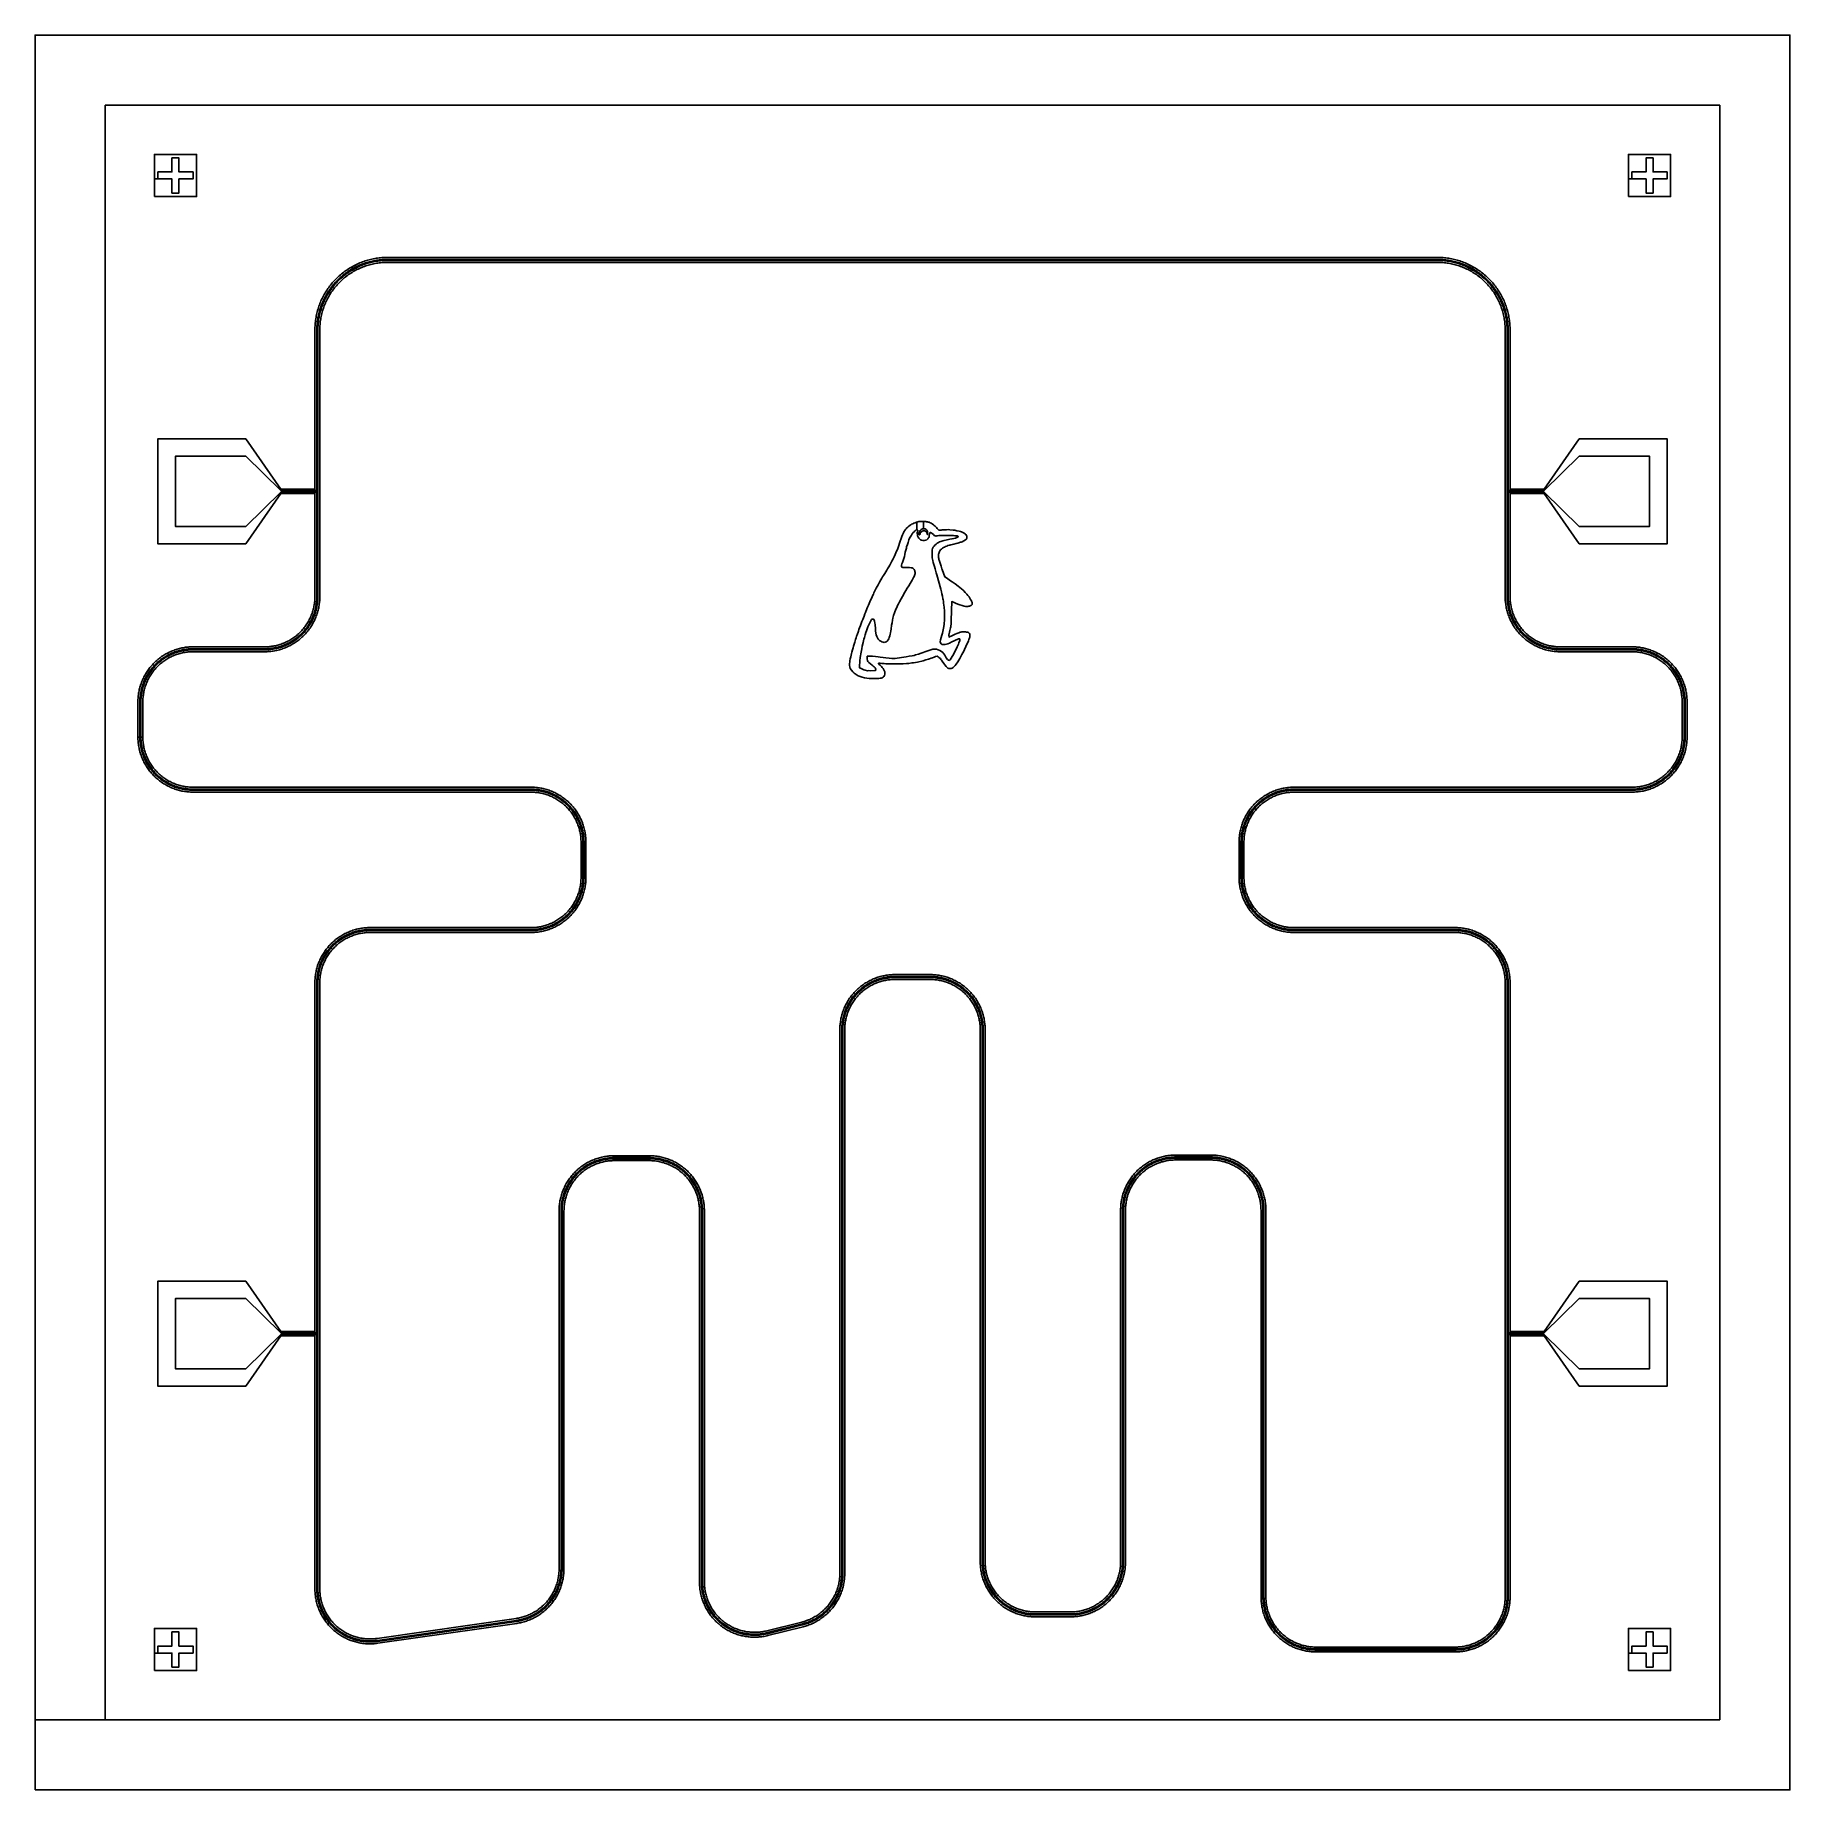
# Model space of a CAD drawing. Extents: x -2500 to 2500, y -2500 to 2500.
import ezdxf

# ---------------------------------------------------------------- set-up
doc = ezdxf.new("R2010")
doc.units = 0
doc.layers.add('L0D0', color=1, linetype='CONTINUOUS')
doc.layers.add('L1D0', color=2, linetype='CONTINUOUS')

msp = doc.modelspace()

# ---------------------------------------------------------------- linework, layer by layer
at = {"layer": 'L0D0'}
for points in [[(-2500, -2500), (-2500, -2300), (-2300, -2300), (2300, -2300), (2300, 2300), (-2300, 2300), (-2300, -2300), (-2500, -2300), (-2500, 2500), (2500, 2500), (2500, -2500)], [(-2160, 2040), (-2160, 2090), (-2150, 2090), (-2110, 2090), (-2110, 2050), (-2090, 2050), (-2090, 2090), (-2050, 2090), (-2050, 2110), (-2090, 2110), (-2090, 2150), (-2110, 2150), (-2110, 2110), (-2150, 2110), (-2150, 2090), (-2160, 2090), (-2160, 2160), (-2040, 2160), (-2040, 2040)], [(2040, 2040), (2040, 2090), (2050, 2090), (2090, 2090), (2090, 2050), (2110, 2050), (2110, 2090), (2150, 2090), (2150, 2110), (2110, 2110), (2110, 2150), (2090, 2150), (2090, 2110), (2050, 2110), (2050, 2090), (2040, 2090), (2040, 2160), (2160, 2160), (2160, 2040)], [(1150, -2107), (1146.477, -2106.96), (1142.956, -2106.842), (1139.439, -2106.644), (1135.927, -2106.368), (1132.422, -2106.013), (1128.925, -2105.579), (1125.44, -2105.067), (1121.967, -2104.477), (1118.507, -2103.809), (1115.064, -2103.064), (1111.639, -2102.241), (1108.232, -2101.342), (1104.847, -2100.367), (1101.484, -2099.316), (1098.146, -2098.19), (1094.834, -2096.989), (1091.55, -2095.714), (1088.295, -2094.366), (1085.071, -2092.945), (1081.88, -2091.452), (1078.723, -2089.888), (1075.603, -2088.253), (1072.519, -2086.549), (1069.475, -2084.776), (1066.471, -2082.936), (1063.509, -2081.028), (1060.591, -2079.054), (1057.718, -2077.016), (1054.891, -2074.913), (1052.112, -2072.748), (1049.383, -2070.52), (1046.704, -2068.232), (1044.077, -2065.885), (1041.503, -2063.479), (1038.984, -2061.016), (1036.521, -2058.497), (1034.115, -2055.923), (1031.768, -2053.296), (1029.48, -2050.617), (1027.252, -2047.888), (1025.087, -2045.109), (1022.984, -2042.282), (1020.946, -2039.409), (1018.972, -2036.491), (1017.064, -2033.529), (1015.224, -2030.525), (1013.451, -2027.481), (1011.747, -2024.397), (1010.112, -2021.277), (1008.548, -2018.12), (1007.055, -2014.929), (1005.634, -2011.705), (1004.286, -2008.45), (1003.011, -2005.166), (1001.81, -2001.854), (1000.684, -1998.516), (999.633, -1995.153), (998.658, -1991.768), (997.759, -1988.361), (996.936, -1984.936), (996.191, -1981.493), (995.523, -1978.033), (994.933, -1974.56), (994.421, -1971.075), (993.987, -1967.578), (993.632, -1964.073), (993.356, -1960.561), (993.158, -1957.044), (993.04, -1953.523), (993, -1950), (993, -848.1), (992.96, -844.697), (992.838, -841.296), (992.636, -837.898), (992.352, -834.507), (991.989, -831.123), (991.544, -827.749), (991.02, -824.386), (990.416, -821.037), (989.732, -817.703), (988.969, -814.386), (988.127, -811.089), (987.207, -807.812), (986.21, -804.558), (985.135, -801.329), (983.984, -798.127), (982.757, -794.952), (981.454, -791.808), (980.077, -788.696), (978.627, -785.617), (977.103, -782.574), (975.508, -779.567), (973.842, -776.6), (972.105, -773.673), (970.299, -770.788), (968.425, -767.947), (966.484, -765.152), (964.477, -762.403), (962.406, -759.703), (960.27, -757.053), (958.072, -754.455), (955.813, -751.91), (953.494, -749.419), (951.116, -746.984), (948.681, -744.606), (946.19, -742.287), (943.645, -740.028), (941.047, -737.83), (938.397, -735.694), (935.697, -733.623), (932.948, -731.616), (930.153, -729.675), (927.312, -727.801), (924.427, -725.995), (921.5, -724.258), (918.533, -722.592), (915.526, -720.997), (912.483, -719.473), (909.404, -718.023), (906.292, -716.646), (903.148, -715.343), (899.973, -714.116), (896.771, -712.965), (893.542, -711.89), (890.288, -710.893), (887.011, -709.973), (883.714, -709.131), (880.397, -708.368), (877.063, -707.684), (873.714, -707.08), (870.351, -706.556), (866.977, -706.111), (863.593, -705.748), (860.202, -705.464), (856.804, -705.262), (853.403, -705.14), (850, -705.1), (750, -705.1), (746.597, -705.14), (743.196, -705.262), (739.798, -705.464), (736.407, -705.748), (733.023, -706.111), (729.649, -706.556), (726.286, -707.08), (722.937, -707.684), (719.603, -708.368), (716.286, -709.131), (712.989, -709.973), (709.712, -710.893), (706.458, -711.89), (703.229, -712.965), (700.027, -714.116), (696.852, -715.343), (693.708, -716.646), (690.596, -718.023), (687.517, -719.473), (684.474, -720.997), (681.467, -722.592), (678.5, -724.258), (675.573, -725.995), (672.688, -727.801), (669.847, -729.675), (667.052, -731.616), (664.303, -733.623), (661.603, -735.694), (658.953, -737.83), (656.355, -740.028), (653.81, -742.287), (651.319, -744.606), (648.884, -746.984), (646.506, -749.419), (644.187, -751.91), (641.928, -754.455), (639.73, -757.053), (637.594, -759.703), (635.523, -762.403), (633.516, -765.152), (631.575, -767.947), (629.701, -770.788), (627.895, -773.673), (626.158, -776.6), (624.492, -779.567), (622.897, -782.574), (621.373, -785.617), (619.923, -788.696), (618.546, -791.808), (617.243, -794.952), (616.016, -798.127), (614.865, -801.329), (613.79, -804.558), (612.793, -807.812), (611.873, -811.089), (611.031, -814.386), (610.268, -817.703), (609.584, -821.037), (608.98, -824.386), (608.456, -827.749), (608.011, -831.123), (607.648, -834.507), (607.364, -837.898), (607.162, -841.296), (607.04, -844.697), (607, -848.1), (607, -1850), (606.96, -1853.523), (606.842, -1857.044), (606.644, -1860.561), (606.368, -1864.073), (606.013, -1867.578), (605.579, -1871.075), (605.067, -1874.56), (604.477, -1878.033), (603.809, -1881.493), (603.064, -1884.936), (602.241, -1888.361), (601.342, -1891.768), (600.367, -1895.153), (599.316, -1898.516), (598.19, -1901.854), (596.989, -1905.166), (595.714, -1908.45), (594.366, -1911.705), (592.945, -1914.929), (591.452, -1918.12), (589.888, -1921.277), (588.253, -1924.397), (586.549, -1927.481), (584.776, -1930.525), (582.936, -1933.529), (581.028, -1936.491), (579.054, -1939.409), (577.016, -1942.282), (574.913, -1945.109), (572.748, -1947.888), (570.52, -1950.617), (568.232, -1953.296), (565.885, -1955.923), (563.479, -1958.497), (561.016, -1961.016), (558.497, -1963.479), (555.923, -1965.885), (553.296, -1968.232), (550.617, -1970.52), (547.888, -1972.748), (545.109, -1974.913), (542.282, -1977.016), (539.409, -1979.054), (536.491, -1981.028), (533.529, -1982.936), (530.525, -1984.776), (527.481, -1986.549), (524.397, -1988.253), (521.277, -1989.888), (518.12, -1991.452), (514.929, -1992.945), (511.705, -1994.366), (508.45, -1995.714), (505.166, -1996.989), (501.854, -1998.19), (498.516, -1999.316), (495.153, -2000.367), (491.768, -2001.342), (488.361, -2002.241), (484.936, -2003.064), (481.493, -2003.809), (478.033, -2004.477), (474.56, -2005.067), (471.075, -2005.579), (467.578, -2006.013), (464.073, -2006.368), (460.561, -2006.644), (457.044, -2006.842), (453.523, -2006.96), (450, -2007), (350, -2007), (346.477, -2006.96), (342.956, -2006.842), (339.439, -2006.644), (335.927, -2006.368), (332.422, -2006.013), (328.925, -2005.579), (325.44, -2005.067), (321.967, -2004.477), (318.507, -2003.809), (315.064, -2003.064), (311.639, -2002.241), (308.232, -2001.342), (304.847, -2000.367), (301.484, -1999.316), (298.146, -1998.19), (294.834, -1996.989), (291.55, -1995.714), (288.295, -1994.366), (285.071, -1992.945), (281.88, -1991.452), (278.723, -1989.888), (275.603, -1988.253), (272.519, -1986.549), (269.475, -1984.776), (266.471, -1982.936), (263.509, -1981.028), (260.591, -1979.054), (257.718, -1977.016), (254.891, -1974.913), (252.112, -1972.748), (249.383, -1970.52), (246.704, -1968.232), (244.077, -1965.885), (241.503, -1963.479), (238.984, -1961.016), (236.521, -1958.497), (234.115, -1955.923), (231.768, -1953.296), (229.48, -1950.617), (227.252, -1947.888), (225.087, -1945.109), (222.984, -1942.282), (220.946, -1939.409), (218.972, -1936.491), (217.064, -1933.529), (215.224, -1930.525), (213.451, -1927.481), (211.747, -1924.397), (210.112, -1921.277), (208.548, -1918.12), (207.055, -1914.929), (205.634, -1911.705), (204.286, -1908.45), (203.011, -1905.166), (201.81, -1901.854), (200.684, -1898.516), (199.633, -1895.153), (198.658, -1891.768), (197.759, -1888.361), (196.936, -1884.936), (196.191, -1881.493), (195.523, -1878.033), (194.933, -1874.56), (194.421, -1871.075), (193.987, -1867.578), (193.632, -1864.073), (193.356, -1860.561), (193.158, -1857.044), (193.04, -1853.523), (193, -1850), (193, -333.8), (192.96, -330.397), (192.838, -326.996), (192.636, -323.598), (192.352, -320.207), (191.989, -316.823), (191.544, -313.449), (191.02, -310.086), (190.416, -306.737), (189.732, -303.403), (188.969, -300.086), (188.127, -296.789), (187.207, -293.512), (186.21, -290.258), (185.135, -287.029), (183.984, -283.827), (182.757, -280.652), (181.454, -277.508), (180.077, -274.396), (178.627, -271.317), (177.103, -268.274), (175.508, -265.267), (173.842, -262.3), (172.105, -259.373), (170.299, -256.488), (168.425, -253.647), (166.484, -250.852), (164.477, -248.103), (162.406, -245.403), (160.27, -242.753), (158.072, -240.155), (155.813, -237.61), (153.494, -235.119), (151.116, -232.684), (148.681, -230.306), (146.19, -227.987), (143.645, -225.728), (141.047, -223.53), (138.397, -221.394), (135.697, -219.323), (132.948, -217.316), (130.153, -215.375), (127.312, -213.501), (124.427, -211.695), (121.5, -209.958), (118.533, -208.292), (115.526, -206.697), (112.483, -205.173), (109.404, -203.723), (106.292, -202.346), (103.148, -201.043), (99.973, -199.816), (96.771, -198.665), (93.542, -197.59), (90.288, -196.593), (87.011, -195.673), (83.714, -194.831), (80.397, -194.068), (77.063, -193.384), (73.714, -192.78), (70.351, -192.256), (66.977, -191.811), (63.593, -191.448), (60.202, -191.164), (56.804, -190.962), (53.403, -190.84), (50, -190.8), (-50, -190.8), (-53.403, -190.84), (-56.804, -190.962), (-60.202, -191.164), (-63.593, -191.448), (-66.977, -191.811), (-70.351, -192.256), (-73.714, -192.78), (-77.063, -193.384), (-80.397, -194.068), (-83.714, -194.831), (-87.011, -195.673), (-90.288, -196.593), (-93.542, -197.59), (-96.771, -198.665), (-99.973, -199.816), (-103.148, -201.043), (-106.292, -202.346), (-109.404, -203.723), (-112.483, -205.173), (-115.526, -206.697), (-118.533, -208.292), (-121.5, -209.958), (-124.427, -211.695), (-127.312, -213.501), (-130.153, -215.375), (-132.948, -217.316), (-135.697, -219.323), (-138.397, -221.394), (-141.047, -223.53), (-143.645, -225.728), (-146.19, -227.987), (-148.681, -230.306), (-151.116, -232.684), (-153.494, -235.119), (-155.813, -237.61), (-158.072, -240.155), (-160.27, -242.753), (-162.406, -245.403), (-164.477, -248.103), (-166.484, -250.852), (-168.425, -253.647), (-170.299, -256.488), (-172.105, -259.373), (-173.842, -262.3), (-175.508, -265.267), (-177.103, -268.274), (-178.627, -271.317), (-180.077, -274.396), (-181.454, -277.508), (-182.757, -280.652), (-183.984, -283.827), (-185.135, -287.029), (-186.21, -290.258), (-187.207, -293.512), (-188.127, -296.789), (-188.969, -300.086), (-189.732, -303.403), (-190.416, -306.737), (-191.02, -310.086), (-191.544, -313.449), (-191.989, -316.823), (-192.352, -320.207), (-192.636, -323.598), (-192.838, -326.996), (-192.96, -330.397), (-193, -333.8), (-193, -1882.884), (-193.04, -1886.411), (-193.159, -1889.937), (-193.357, -1893.46), (-193.634, -1896.977), (-193.99, -1900.487), (-194.425, -1903.988), (-194.938, -1907.478), (-195.53, -1910.956), (-196.2, -1914.42), (-196.947, -1917.868), (-197.772, -1921.298), (-198.674, -1924.709), (-199.652, -1928.098), (-200.706, -1931.465), (-201.835, -1934.807), (-203.039, -1938.124), (-204.317, -1941.412), (-205.669, -1944.67), (-207.094, -1947.898), (-208.591, -1951.092), (-210.159, -1954.253), (-211.798, -1957.377), (-213.507, -1960.463), (-215.285, -1963.511), (-217.13, -1966.517), (-219.043, -1969.482), (-221.022, -1972.402), (-223.066, -1975.278), (-225.174, -1978.107), (-227.345, -1980.888), (-229.578, -1983.619), (-231.872, -1986.299), (-234.226, -1988.927), (-236.638, -1991.502), (-239.107, -1994.022), (-241.632, -1996.485), (-244.212, -1998.892), (-246.845, -2001.239), (-249.531, -2003.527), (-252.267, -2005.754), (-255.053, -2007.919), (-257.886, -2010.021), (-260.766, -2012.059), (-263.691, -2014.031), (-266.66, -2015.938), (-269.67, -2017.777), (-272.722, -2019.548), (-275.812, -2021.25), (-278.94, -2022.882), (-282.103, -2024.443), (-285.301, -2025.933), (-288.532, -2027.35), (-291.794, -2028.695), (-295.085, -2029.966), (-298.403, -2031.163), (-301.748, -2032.285), (-305.117, -2033.331), (-308.509, -2034.302), (-311.922, -2035.196), (-411.922, -2060.196), (-415.388, -2061.021), (-418.873, -2061.767), (-422.373, -2062.434), (-425.888, -2063.021), (-429.415, -2063.528), (-432.953, -2063.955), (-436.499, -2064.302), (-440.053, -2064.568), (-443.611, -2064.753), (-447.173, -2064.858), (-450.736, -2064.882), (-454.299, -2064.825), (-457.86, -2064.687), (-461.417, -2064.468), (-464.967, -2064.168), (-468.511, -2063.789), (-472.044, -2063.328), (-475.566, -2062.788), (-479.075, -2062.168), (-482.569, -2061.468), (-486.047, -2060.689), (-489.505, -2059.832), (-492.944, -2058.896), (-496.36, -2057.883), (-499.752, -2056.792), (-503.119, -2055.625), (-506.458, -2054.381), (-509.768, -2053.062), (-513.048, -2051.668), (-516.295, -2050.2), (-519.508, -2048.659), (-522.685, -2047.045), (-525.824, -2045.36), (-528.925, -2043.603), (-531.985, -2041.777), (-535.002, -2039.882), (-537.976, -2037.919), (-540.905, -2035.889), (-543.786, -2033.793), (-546.62, -2031.632), (-549.403, -2029.407), (-552.136, -2027.12), (-554.816, -2024.771), (-557.441, -2022.362), (-560.012, -2019.894), (-562.526, -2017.369), (-564.981, -2014.787), (-567.378, -2012.15), (-569.714, -2009.459), (-571.988, -2006.716), (-574.2, -2003.922), (-576.348, -2001.078), (-578.43, -1998.187), (-580.447, -1995.249), (-582.396, -1992.266), (-584.277, -1989.239), (-586.089, -1986.171), (-587.83, -1983.062), (-589.501, -1979.915), (-591.1, -1976.73), (-592.626, -1973.51), (-594.079, -1970.256), (-595.457, -1966.97), (-596.761, -1963.654), (-597.988, -1960.309), (-599.14, -1956.937), (-600.215, -1953.539), (-601.213, -1950.118), (-602.132, -1946.676), (-602.973, -1943.213), (-603.736, -1939.732), (-604.419, -1936.235), (-605.023, -1932.723), (-605.546, -1929.198), (-605.99, -1925.663), (-606.353, -1922.118), (-606.636, -1918.566), (-606.838, -1915.008), (-606.96, -1911.447), (-607, -1907.884), (-607, -850), (-607.04, -846.597), (-607.162, -843.196), (-607.364, -839.798), (-607.648, -836.407), (-608.011, -833.023), (-608.456, -829.649), (-608.98, -826.286), (-609.584, -822.937), (-610.268, -819.603), (-611.031, -816.286), (-611.873, -812.989), (-612.793, -809.712), (-613.79, -806.458), (-614.865, -803.229), (-616.016, -800.027), (-617.243, -796.852), (-618.546, -793.708), (-619.923, -790.596), (-621.373, -787.517), (-622.897, -784.474), (-624.492, -781.467), (-626.158, -778.5), (-627.895, -775.573), (-629.701, -772.688), (-631.575, -769.847), (-633.516, -767.052), (-635.523, -764.303), (-637.594, -761.603), (-639.73, -758.953), (-641.928, -756.355), (-644.187, -753.81), (-646.506, -751.319), (-648.884, -748.884), (-651.319, -746.506), (-653.81, -744.187), (-656.355, -741.928), (-658.953, -739.73), (-661.603, -737.594), (-664.303, -735.523), (-667.052, -733.516), (-669.847, -731.575), (-672.688, -729.701), (-675.573, -727.895), (-678.5, -726.158), (-681.467, -724.492), (-684.474, -722.897), (-687.517, -721.373), (-690.596, -719.923), (-693.708, -718.546), (-696.852, -717.243), (-700.027, -716.016), (-703.229, -714.865), (-706.458, -713.79), (-709.712, -712.793), (-712.989, -711.873), (-716.286, -711.031), (-719.603, -710.268), (-722.937, -709.584), (-726.286, -708.98), (-729.649, -708.456), (-733.023, -708.011), (-736.407, -707.648), (-739.798, -707.364), (-743.196, -707.162), (-746.597, -707.04), (-750, -707), (-850, -707), (-853.403, -707.04), (-856.804, -707.162), (-860.202, -707.364), (-863.593, -707.648), (-866.977, -708.011), (-870.351, -708.456), (-873.714, -708.98), (-877.063, -709.584), (-880.397, -710.268), (-883.714, -711.031), (-887.011, -711.873), (-890.288, -712.793), (-893.542, -713.79), (-896.771, -714.865), (-899.973, -716.016), (-903.148, -717.243), (-906.292, -718.546), (-909.404, -719.923), (-912.483, -721.373), (-915.526, -722.897), (-918.533, -724.492), (-921.5, -726.158), (-924.427, -727.895), (-927.312, -729.701), (-930.153, -731.575), (-932.948, -733.516), (-935.697, -735.523), (-938.397, -737.594), (-941.047, -739.73), (-943.645, -741.928), (-946.19, -744.187), (-948.681, -746.506), (-951.116, -748.884), (-953.494, -751.319), (-955.813, -753.81), (-958.072, -756.355), (-960.27, -758.953), (-962.406, -761.603), (-964.477, -764.303), (-966.484, -767.052), (-968.425, -769.847), (-970.299, -772.688), (-972.105, -775.573), (-973.842, -778.5), (-975.508, -781.467), (-977.103, -784.474), (-978.627, -787.517), (-980.077, -790.596), (-981.454, -793.708), (-982.757, -796.852), (-983.984, -800.027), (-985.135, -803.229), (-986.21, -806.458), (-987.207, -809.712), (-988.127, -812.989), (-988.969, -816.286), (-989.732, -819.603), (-990.416, -822.937), (-991.02, -826.286), (-991.544, -829.649), (-991.989, -833.023), (-992.352, -836.407), (-992.636, -839.798), (-992.838, -843.196), (-992.96, -846.597), (-993, -850), (-993, -1870.018), (-993.04, -1873.576), (-993.161, -1877.133), (-993.363, -1880.686), (-993.645, -1884.234), (-994.007, -1887.774), (-994.45, -1891.305), (-994.972, -1894.825), (-995.574, -1898.332), (-996.256, -1901.825), (-997.016, -1905.302), (-997.855, -1908.76), (-998.772, -1912.199), (-999.767, -1915.615), (-1000.839, -1919.009), (-1001.988, -1922.377), (-1003.213, -1925.718), (-1004.513, -1929.031), (-1005.888, -1932.313), (-1007.337, -1935.564), (-1008.859, -1938.78), (-1010.454, -1941.962), (-1012.12, -1945.106), (-1013.858, -1948.212), (-1015.665, -1951.278), (-1017.541, -1954.302), (-1019.486, -1957.282), (-1021.497, -1960.218), (-1023.575, -1963.107), (-1025.717, -1965.949), (-1027.923, -1968.741), (-1030.192, -1971.483), (-1032.523, -1974.172), (-1034.914, -1976.808), (-1037.364, -1979.389), (-1039.871, -1981.914), (-1042.436, -1984.381), (-1045.056, -1986.79), (-1047.729, -1989.138), (-1050.455, -1991.426), (-1053.233, -1993.651), (-1056.06, -1995.812), (-1058.935, -1997.909), (-1061.857, -1999.94), (-1064.825, -2001.905), (-1067.836, -2003.802), (-1070.889, -2005.629), (-1073.983, -2007.388), (-1077.116, -2009.075), (-1080.287, -2010.692), (-1083.493, -2012.236), (-1086.734, -2013.706), (-1090.007, -2015.103), (-1093.31, -2016.426), (-1096.643, -2017.673), (-1100.004, -2018.845), (-1103.39, -2019.94), (-1106.8, -2020.958), (-1110.232, -2021.898), (-1113.685, -2022.76), (-1117.156, -2023.544), (-1120.644, -2024.249), (-1124.147, -2024.875), (-1127.664, -2025.421), (-1523.414, -2082.302), (-1526.923, -2082.766), (-1530.442, -2083.151), (-1533.968, -2083.456), (-1537.501, -2083.682), (-1541.038, -2083.828), (-1544.577, -2083.895), (-1548.117, -2083.881), (-1551.655, -2083.788), (-1555.191, -2083.615), (-1558.721, -2083.362), (-1562.246, -2083.03), (-1565.761, -2082.619), (-1569.267, -2082.128), (-1572.76, -2081.558), (-1576.24, -2080.91), (-1579.705, -2080.183), (-1583.152, -2079.379), (-1586.58, -2078.497), (-1589.987, -2077.538), (-1593.372, -2076.502), (-1596.733, -2075.391), (-1600.068, -2074.203), (-1603.375, -2072.941), (-1606.653, -2071.605), (-1609.9, -2070.195), (-1613.114, -2068.713), (-1616.294, -2067.158), (-1619.438, -2065.532), (-1622.545, -2063.835), (-1625.612, -2062.069), (-1628.64, -2060.234), (-1631.624, -2058.332), (-1634.566, -2056.362), (-1637.462, -2054.327), (-1640.311, -2052.227), (-1643.113, -2050.063), (-1645.865, -2047.837), (-1648.566, -2045.549), (-1651.215, -2043.201), (-1653.81, -2040.794), (-1656.35, -2038.329), (-1658.834, -2035.807), (-1661.261, -2033.23), (-1663.629, -2030.599), (-1665.937, -2027.915), (-1668.183, -2025.18), (-1670.368, -2022.394), (-1672.489, -2019.561), (-1674.546, -2016.68), (-1676.537, -2013.753), (-1678.462, -2010.783), (-1680.32, -2007.769), (-1682.109, -2004.715), (-1683.828, -2001.621), (-1685.478, -1998.489), (-1687.056, -1995.321), (-1688.563, -1992.118), (-1689.997, -1988.881), (-1691.358, -1985.614), (-1692.644, -1982.316), (-1693.856, -1978.99), (-1694.993, -1975.638), (-1696.054, -1972.261), (-1697.039, -1968.861), (-1697.946, -1965.439), (-1698.776, -1961.998), (-1699.529, -1958.539), (-1700.203, -1955.064), (-1700.799, -1951.575), (-1701.316, -1948.073), (-1701.753, -1944.561), (-1702.112, -1941.039), (-1702.391, -1937.51), (-1702.59, -1933.976), (-1702.71, -1930.439), (-1702.75, -1926.899), (-1702.75, -1205.75), (-1800, -1205.75), (-1900, -1350), (-2150, -1350), (-2150, -1050), (-1900, -1050), (-1800, -1194.25), (-1702.75, -1194.25), (-1702.75, -200), (-1702.71, -196.477), (-1702.592, -192.956), (-1702.394, -189.439), (-1702.118, -185.927), (-1701.763, -182.422), (-1701.329, -178.925), (-1700.817, -175.44), (-1700.227, -171.967), (-1699.559, -168.507), (-1698.814, -165.064), (-1697.991, -161.639), (-1697.092, -158.232), (-1696.117, -154.847), (-1695.066, -151.484), (-1693.94, -148.146), (-1692.739, -144.834), (-1691.464, -141.55), (-1690.116, -138.295), (-1688.695, -135.071), (-1687.202, -131.88), (-1685.638, -128.723), (-1684.003, -125.603), (-1682.299, -122.519), (-1680.526, -119.475), (-1678.686, -116.471), (-1676.778, -113.509), (-1674.804, -110.591), (-1672.766, -107.718), (-1670.663, -104.891), (-1668.498, -102.112), (-1666.27, -99.383), (-1663.982, -96.704), (-1661.635, -94.077), (-1659.229, -91.503), (-1656.766, -88.984), (-1654.247, -86.521), (-1651.673, -84.115), (-1649.046, -81.768), (-1646.367, -79.48), (-1643.638, -77.252), (-1640.859, -75.087), (-1638.032, -72.984), (-1635.159, -70.946), (-1632.241, -68.972), (-1629.279, -67.064), (-1626.275, -65.224), (-1623.231, -63.451), (-1620.147, -61.747), (-1617.027, -60.112), (-1613.87, -58.548), (-1610.679, -57.055), (-1607.455, -55.634), (-1604.2, -54.286), (-1600.916, -53.011), (-1597.604, -51.81), (-1594.266, -50.684), (-1590.903, -49.633), (-1587.518, -48.658), (-1584.111, -47.759), (-1580.686, -46.936), (-1577.243, -46.191), (-1573.783, -45.523), (-1570.31, -44.933), (-1566.825, -44.421), (-1563.328, -43.987), (-1559.823, -43.632), (-1556.311, -43.356), (-1552.794, -43.158), (-1549.273, -43.04), (-1545.75, -43), (-1087.4, -43), (-1083.997, -42.96), (-1080.596, -42.838), (-1077.198, -42.636), (-1073.807, -42.352), (-1070.423, -41.989), (-1067.049, -41.544), (-1063.686, -41.02), (-1060.337, -40.416), (-1057.003, -39.732), (-1053.686, -38.969), (-1050.389, -38.127), (-1047.112, -37.207), (-1043.858, -36.21), (-1040.629, -35.135), (-1037.427, -33.984), (-1034.252, -32.757), (-1031.108, -31.454), (-1027.996, -30.077), (-1024.917, -28.627), (-1021.874, -27.103), (-1018.867, -25.508), (-1015.9, -23.842), (-1012.973, -22.105), (-1010.088, -20.299), (-1007.247, -18.425), (-1004.452, -16.484), (-1001.703, -14.477), (-999.003, -12.406), (-996.353, -10.27), (-993.755, -8.072), (-991.21, -5.813), (-988.719, -3.494), (-986.284, -1.116), (-983.906, 1.319), (-981.587, 3.81), (-979.328, 6.355), (-977.13, 8.953), (-974.994, 11.603), (-972.923, 14.303), (-970.916, 17.052), (-968.975, 19.847), (-967.101, 22.688), (-965.295, 25.573), (-963.558, 28.5), (-961.892, 31.467), (-960.297, 34.474), (-958.773, 37.517), (-957.323, 40.596), (-955.946, 43.708), (-954.643, 46.852), (-953.416, 50.027), (-952.265, 53.229), (-951.19, 56.458), (-950.193, 59.712), (-949.273, 62.989), (-948.431, 66.286), (-947.668, 69.603), (-946.984, 72.937), (-946.38, 76.286), (-945.856, 79.649), (-945.411, 83.023), (-945.048, 86.407), (-944.764, 89.798), (-944.562, 93.196), (-944.44, 96.597), (-944.4, 100), (-944.4, 200), (-944.44, 203.403), (-944.562, 206.804), (-944.764, 210.202), (-945.048, 213.593), (-945.411, 216.977), (-945.856, 220.351), (-946.38, 223.714), (-946.984, 227.063), (-947.668, 230.397), (-948.431, 233.714), (-949.273, 237.011), (-950.193, 240.288), (-951.19, 243.542), (-952.265, 246.771), (-953.416, 249.973), (-954.643, 253.148), (-955.946, 256.292), (-957.323, 259.404), (-958.773, 262.483), (-960.297, 265.526), (-961.892, 268.533), (-963.558, 271.5), (-965.295, 274.427), (-967.101, 277.312), (-968.975, 280.153), (-970.916, 282.948), (-972.923, 285.697), (-974.994, 288.397), (-977.13, 291.047), (-979.328, 293.645), (-981.587, 296.19), (-983.906, 298.681), (-986.284, 301.116), (-988.719, 303.494), (-991.21, 305.813), (-993.755, 308.072), (-996.353, 310.27), (-999.003, 312.406), (-1001.703, 314.477), (-1004.452, 316.484), (-1007.247, 318.425), (-1010.088, 320.299), (-1012.973, 322.105), (-1015.9, 323.842), (-1018.867, 325.508), (-1021.874, 327.103), (-1024.917, 328.627), (-1027.996, 330.077), (-1031.108, 331.454), (-1034.252, 332.757), (-1037.427, 333.984), (-1040.629, 335.135), (-1043.858, 336.21), (-1047.112, 337.207), (-1050.389, 338.127), (-1053.686, 338.969), (-1057.003, 339.732), (-1060.337, 340.416), (-1063.686, 341.02), (-1067.049, 341.544), (-1070.423, 341.989), (-1073.807, 342.352), (-1077.198, 342.636), (-1080.596, 342.838), (-1083.997, 342.96), (-1087.4, 343), (-2050, 343), (-2053.523, 343.04), (-2057.044, 343.158), (-2060.561, 343.356), (-2064.073, 343.632), (-2067.578, 343.987), (-2071.075, 344.421), (-2074.56, 344.933), (-2078.033, 345.523), (-2081.493, 346.191), (-2084.936, 346.936), (-2088.361, 347.759), (-2091.768, 348.658), (-2095.153, 349.633), (-2098.516, 350.684), (-2101.854, 351.81), (-2105.166, 353.011), (-2108.45, 354.286), (-2111.705, 355.634), (-2114.929, 357.055), (-2118.12, 358.548), (-2121.277, 360.112), (-2124.397, 361.747), (-2127.481, 363.451), (-2130.525, 365.224), (-2133.529, 367.064), (-2136.491, 368.972), (-2139.409, 370.946), (-2142.282, 372.984), (-2145.109, 375.087), (-2147.888, 377.252), (-2150.617, 379.48), (-2153.296, 381.768), (-2155.923, 384.115), (-2158.497, 386.521), (-2161.016, 388.984), (-2163.479, 391.503), (-2165.885, 394.077), (-2168.232, 396.704), (-2170.52, 399.383), (-2172.748, 402.112), (-2174.913, 404.891), (-2177.016, 407.718), (-2179.054, 410.591), (-2181.028, 413.509), (-2182.936, 416.471), (-2184.776, 419.475), (-2186.549, 422.519), (-2188.253, 425.603), (-2189.888, 428.723), (-2191.452, 431.88), (-2192.945, 435.071), (-2194.366, 438.295), (-2195.714, 441.55), (-2196.989, 444.834), (-2198.19, 448.146), (-2199.316, 451.484), (-2200.367, 454.847), (-2201.342, 458.232), (-2202.241, 461.639), (-2203.064, 465.064), (-2203.809, 468.507), (-2204.477, 471.967), (-2205.067, 475.44), (-2205.579, 478.925), (-2206.013, 482.422), (-2206.368, 485.927), (-2206.644, 489.439), (-2206.842, 492.956), (-2206.96, 496.477), (-2207, 500), (-2201.5, 500), (-2201.46, 496.501), (-2201.338, 493.003), (-2201.136, 489.509), (-2200.854, 486.021), (-2200.491, 482.541), (-2200.047, 479.069), (-2199.524, 475.609), (-2198.92, 472.162), (-2198.238, 468.73), (-2197.476, 465.314), (-2196.635, 461.917), (-2195.717, 458.54), (-2194.72, 455.185), (-2193.646, 451.855), (-2192.496, 448.55), (-2191.27, 445.272), (-2189.968, 442.023), (-2188.591, 438.806), (-2187.141, 435.621), (-2185.617, 432.471), (-2184.021, 429.356), (-2182.354, 426.279), (-2180.616, 423.242), (-2178.808, 420.246), (-2176.931, 417.292), (-2174.987, 414.382), (-2172.976, 411.518), (-2170.9, 408.701), (-2168.759, 405.933), (-2166.554, 403.215), (-2164.287, 400.548), (-2161.96, 397.935), (-2159.572, 395.376), (-2157.127, 392.873), (-2154.624, 390.428), (-2152.065, 388.04), (-2149.452, 385.713), (-2146.785, 383.446), (-2144.067, 381.241), (-2141.299, 379.1), (-2138.482, 377.024), (-2135.618, 375.013), (-2132.708, 373.069), (-2129.754, 371.192), (-2126.758, 369.384), (-2123.721, 367.646), (-2120.644, 365.979), (-2117.529, 364.383), (-2114.379, 362.859), (-2111.194, 361.409), (-2107.977, 360.032), (-2104.728, 358.73), (-2101.45, 357.504), (-2098.145, 356.354), (-2094.815, 355.28), (-2091.46, 354.283), (-2088.083, 353.365), (-2084.686, 352.524), (-2081.27, 351.762), (-2077.838, 351.08), (-2074.391, 350.476), (-2070.931, 349.953), (-2067.459, 349.509), (-2063.979, 349.146), (-2060.491, 348.864), (-2056.997, 348.662), (-2053.499, 348.54), (-2050, 348.5), (-1087.4, 348.5), (-1083.97, 348.46), (-1080.542, 348.342), (-1077.117, 348.144), (-1073.698, 347.867), (-1070.286, 347.511), (-1066.884, 347.076), (-1063.492, 346.563), (-1060.113, 345.972), (-1056.749, 345.302), (-1053.401, 344.556), (-1050.071, 343.732), (-1046.761, 342.831), (-1043.473, 341.854), (-1040.208, 340.802), (-1036.968, 339.674), (-1033.756, 338.472), (-1030.572, 337.196), (-1027.418, 335.847), (-1024.296, 334.425), (-1021.208, 332.932), (-1018.155, 331.367), (-1015.139, 329.733), (-1012.162, 328.029), (-1009.225, 326.257), (-1006.329, 324.418), (-1003.477, 322.512), (-1000.67, 320.541), (-997.909, 318.506), (-995.195, 316.407), (-992.531, 314.246), (-989.918, 312.024), (-987.356, 309.743), (-984.848, 307.403), (-982.395, 305.005), (-979.997, 302.552), (-977.657, 300.044), (-975.376, 297.482), (-973.154, 294.869), (-970.993, 292.205), (-968.894, 289.491), (-966.859, 286.73), (-964.888, 283.923), (-962.982, 281.071), (-961.143, 278.175), (-959.371, 275.238), (-957.667, 272.261), (-956.033, 269.245), (-954.468, 266.192), (-952.975, 263.104), (-951.553, 259.982), (-950.204, 256.828), (-948.928, 253.644), (-947.726, 250.432), (-946.598, 247.192), (-945.546, 243.927), (-944.569, 240.639), (-943.668, 237.329), (-942.844, 233.999), (-942.098, 230.651), (-941.428, 227.287), (-940.837, 223.908), (-940.324, 220.516), (-939.889, 217.114), (-939.533, 213.702), (-939.256, 210.283), (-939.058, 206.858), (-938.94, 203.43), (-938.9, 200), (-938.9, 100), (-938.94, 96.57), (-939.058, 93.142), (-939.256, 89.717), (-939.533, 86.298), (-939.889, 82.886), (-940.324, 79.484), (-940.837, 76.092), (-941.428, 72.713), (-942.098, 69.349), (-942.844, 66.001), (-943.668, 62.671), (-944.569, 59.361), (-945.546, 56.073), (-946.598, 52.808), (-947.726, 49.568), (-948.928, 46.356), (-950.204, 43.172), (-951.553, 40.018), (-952.975, 36.896), (-954.468, 33.808), (-956.033, 30.755), (-957.667, 27.739), (-959.371, 24.762), (-961.143, 21.825), (-962.982, 18.929), (-964.888, 16.077), (-966.859, 13.27), (-968.894, 10.509), (-970.993, 7.795), (-973.154, 5.131), (-975.376, 2.518), (-977.657, -0.044), (-979.997, -2.552), (-982.395, -5.005), (-984.848, -7.403), (-987.356, -9.743), (-989.918, -12.024), (-992.531, -14.246), (-995.195, -16.407), (-997.909, -18.506), (-1000.67, -20.541), (-1003.477, -22.512), (-1006.329, -24.418), (-1009.225, -26.257), (-1012.162, -28.029), (-1015.139, -29.733), (-1018.155, -31.367), (-1021.208, -32.932), (-1024.296, -34.425), (-1027.418, -35.847), (-1030.572, -37.196), (-1033.756, -38.472), (-1036.968, -39.674), (-1040.208, -40.802), (-1043.473, -41.854), (-1046.761, -42.831), (-1050.071, -43.732), (-1053.401, -44.556), (-1056.749, -45.302), (-1060.113, -45.972), (-1063.492, -46.563), (-1066.884, -47.076), (-1070.286, -47.511), (-1073.698, -47.867), (-1077.117, -48.144), (-1080.542, -48.342), (-1083.97, -48.46), (-1087.4, -48.5), (-1545.75, -48.5), (-1549.249, -48.54), (-1552.747, -48.662), (-1556.241, -48.864), (-1559.729, -49.146), (-1563.209, -49.509), (-1566.681, -49.953), (-1570.141, -50.476), (-1573.588, -51.08), (-1577.02, -51.762), (-1580.436, -52.524), (-1583.833, -53.365), (-1587.21, -54.283), (-1590.565, -55.28), (-1593.895, -56.354), (-1597.2, -57.504), (-1600.478, -58.73), (-1603.727, -60.032), (-1606.944, -61.409), (-1610.129, -62.859), (-1613.279, -64.383), (-1616.394, -65.979), (-1619.471, -67.646), (-1622.508, -69.384), (-1625.504, -71.192), (-1628.458, -73.069), (-1631.368, -75.013), (-1634.232, -77.024), (-1637.049, -79.1), (-1639.817, -81.241), (-1642.535, -83.446), (-1645.202, -85.713), (-1647.815, -88.04), (-1650.374, -90.428), (-1652.877, -92.873), (-1655.322, -95.376), (-1657.71, -97.935), (-1660.037, -100.548), (-1662.304, -103.215), (-1664.509, -105.933), (-1666.65, -108.701), (-1668.726, -111.518), (-1670.737, -114.382), (-1672.681, -117.292), (-1674.558, -120.246), (-1676.366, -123.242), (-1678.104, -126.279), (-1679.771, -129.356), (-1681.367, -132.471), (-1682.891, -135.621), (-1684.341, -138.806), (-1685.718, -142.023), (-1687.02, -145.272), (-1688.246, -148.55), (-1689.396, -151.855), (-1690.47, -155.185), (-1691.467, -158.54), (-1692.385, -161.917), (-1693.226, -165.314), (-1693.988, -168.73), (-1694.67, -172.162), (-1695.274, -175.609), (-1695.797, -179.069), (-1696.241, -182.541), (-1696.604, -186.021), (-1696.886, -189.509), (-1697.088, -193.003), (-1697.21, -196.501), (-1697.25, -200), (-1697.25, -1197.25), (-1800, -1197.25), (-1900, -1100), (-2100, -1100), (-2100, -1300), (-1900, -1300), (-1800, -1202.75), (-1697.25, -1202.75), (-1697.25, -1926.899), (-1697.21, -1930.36), (-1697.092, -1933.819), (-1696.894, -1937.275), (-1696.618, -1940.725), (-1696.263, -1944.168), (-1695.829, -1947.602), (-1695.317, -1951.025), (-1694.726, -1954.436), (-1694.058, -1957.832), (-1693.313, -1961.212), (-1692.491, -1964.575), (-1691.592, -1967.917), (-1690.616, -1971.238), (-1689.566, -1974.536), (-1688.44, -1977.809), (-1687.24, -1981.056), (-1685.965, -1984.274), (-1684.618, -1987.462), (-1683.198, -1990.619), (-1681.707, -1993.742), (-1680.144, -1996.831), (-1678.511, -1999.883), (-1676.809, -2002.897), (-1675.039, -2005.871), (-1673.201, -2008.804), (-1671.297, -2011.694), (-1669.327, -2014.54), (-1667.292, -2017.341), (-1665.195, -2020.094), (-1663.034, -2022.798), (-1660.813, -2025.453), (-1658.531, -2028.056), (-1656.191, -2030.606), (-1653.793, -2033.102), (-1651.338, -2035.542), (-1648.829, -2037.926), (-1646.266, -2040.252), (-1643.65, -2042.519), (-1640.983, -2044.725), (-1638.266, -2046.87), (-1635.501, -2048.952), (-1632.69, -2050.971), (-1629.832, -2052.925), (-1626.931, -2054.813), (-1623.988, -2056.634), (-1621.004, -2058.387), (-1617.98, -2060.072), (-1614.919, -2061.687), (-1611.822, -2063.232), (-1608.69, -2064.706), (-1605.525, -2066.108), (-1602.329, -2067.437), (-1599.104, -2068.693), (-1595.851, -2069.875), (-1592.571, -2070.983), (-1589.267, -2072.015), (-1585.941, -2072.971), (-1582.593, -2073.851), (-1579.226, -2074.654), (-1575.842, -2075.38), (-1572.442, -2076.029), (-1569.028, -2076.6), (-1565.602, -2077.093), (-1562.166, -2077.507), (-1558.721, -2077.843), (-1555.269, -2078.1), (-1551.812, -2078.278), (-1548.352, -2078.377), (-1544.891, -2078.397), (-1541.43, -2078.337), (-1537.972, -2078.199), (-1534.517, -2077.982), (-1531.069, -2077.686), (-1527.628, -2077.311), (-1524.196, -2076.858), (-1128.446, -2019.977), (-1124.998, -2019.441), (-1121.564, -2018.825), (-1118.144, -2018.131), (-1114.741, -2017.358), (-1111.357, -2016.507), (-1107.994, -2015.578), (-1104.653, -2014.572), (-1101.335, -2013.489), (-1098.044, -2012.33), (-1094.78, -2011.096), (-1091.546, -2009.787), (-1088.342, -2008.404), (-1085.171, -2006.947), (-1082.035, -2005.417), (-1078.935, -2003.816), (-1075.872, -2002.144), (-1072.849, -2000.402), (-1069.866, -1998.59), (-1066.926, -1996.711), (-1064.031, -1994.764), (-1061.18, -1992.751), (-1058.377, -1990.673), (-1055.623, -1988.53), (-1052.918, -1986.325), (-1050.265, -1984.059), (-1047.665, -1981.731), (-1045.12, -1979.345), (-1042.63, -1976.9), (-1040.197, -1974.399), (-1037.822, -1971.843), (-1035.506, -1969.232), (-1033.252, -1966.569), (-1031.059, -1963.854), (-1028.929, -1961.09), (-1026.864, -1958.278), (-1024.864, -1955.418), (-1022.93, -1952.514), (-1021.064, -1949.565), (-1019.266, -1946.575), (-1017.538, -1943.544), (-1015.88, -1940.473), (-1014.292, -1937.366), (-1012.777, -1934.222), (-1011.335, -1931.045), (-1009.966, -1927.835), (-1008.672, -1924.595), (-1007.452, -1921.325), (-1006.309, -1918.029), (-1005.241, -1914.707), (-1004.25, -1911.361), (-1003.337, -1907.993), (-1002.501, -1904.605), (-1001.743, -1901.199), (-1001.065, -1897.776), (-1000.465, -1894.339), (-999.944, -1890.888), (-999.504, -1887.427), (-999.143, -1883.956), (-998.862, -1880.478), (-998.661, -1876.995), (-998.54, -1873.507), (-998.5, -1870.018), (-998.5, -850), (-998.46, -846.57), (-998.342, -843.142), (-998.144, -839.717), (-997.867, -836.298), (-997.511, -832.886), (-997.076, -829.484), (-996.563, -826.092), (-995.972, -822.713), (-995.302, -819.349), (-994.556, -816.001), (-993.732, -812.671), (-992.831, -809.361), (-991.854, -806.073), (-990.802, -802.808), (-989.674, -799.568), (-988.472, -796.356), (-987.196, -793.172), (-985.847, -790.018), (-984.425, -786.896), (-982.932, -783.808), (-981.367, -780.755), (-979.733, -777.739), (-978.029, -774.762), (-976.257, -771.825), (-974.418, -768.929), (-972.512, -766.077), (-970.541, -763.27), (-968.506, -760.509), (-966.407, -757.795), (-964.246, -755.131), (-962.024, -752.518), (-959.743, -749.956), (-957.403, -747.448), (-955.005, -744.995), (-952.552, -742.597), (-950.044, -740.257), (-947.482, -737.976), (-944.869, -735.754), (-942.205, -733.593), (-939.491, -731.494), (-936.73, -729.459), (-933.923, -727.488), (-931.071, -725.582), (-928.175, -723.743), (-925.238, -721.971), (-922.261, -720.267), (-919.245, -718.633), (-916.192, -717.068), (-913.104, -715.575), (-909.982, -714.153), (-906.828, -712.804), (-903.644, -711.528), (-900.432, -710.326), (-897.192, -709.198), (-893.927, -708.146), (-890.639, -707.169), (-887.329, -706.268), (-883.999, -705.444), (-880.651, -704.698), (-877.287, -704.028), (-873.908, -703.437), (-870.516, -702.924), (-867.114, -702.489), (-863.702, -702.133), (-860.283, -701.856), (-856.858, -701.658), (-853.43, -701.54), (-850, -701.5), (-750, -701.5), (-746.57, -701.54), (-743.142, -701.658), (-739.717, -701.856), (-736.298, -702.133), (-732.886, -702.489), (-729.484, -702.924), (-726.092, -703.437), (-722.713, -704.028), (-719.349, -704.698), (-716.001, -705.444), (-712.671, -706.268), (-709.361, -707.169), (-706.073, -708.146), (-702.808, -709.198), (-699.568, -710.326), (-696.356, -711.528), (-693.172, -712.804), (-690.018, -714.153), (-686.896, -715.575), (-683.808, -717.068), (-680.755, -718.633), (-677.739, -720.267), (-674.762, -721.971), (-671.825, -723.743), (-668.929, -725.582), (-666.077, -727.488), (-663.27, -729.459), (-660.509, -731.494), (-657.795, -733.593), (-655.131, -735.754), (-652.518, -737.976), (-649.956, -740.257), (-647.448, -742.597), (-644.995, -744.995), (-642.597, -747.448), (-640.257, -749.956), (-637.976, -752.518), (-635.754, -755.131), (-633.593, -757.795), (-631.494, -760.509), (-629.459, -763.27), (-627.488, -766.077), (-625.582, -768.929), (-623.743, -771.825), (-621.971, -774.762), (-620.267, -777.739), (-618.633, -780.755), (-617.068, -783.808), (-615.575, -786.896), (-614.153, -790.018), (-612.804, -793.172), (-611.528, -796.356), (-610.326, -799.568), (-609.198, -802.808), (-608.146, -806.073), (-607.169, -809.361), (-606.268, -812.671), (-605.444, -816.001), (-604.698, -819.349), (-604.028, -822.713), (-603.437, -826.092), (-602.924, -829.484), (-602.489, -832.886), (-602.133, -836.298), (-601.856, -839.717), (-601.658, -843.142), (-601.54, -846.57), (-601.5, -850), (-601.5, -1907.884), (-601.46, -1911.365), (-601.34, -1914.845), (-601.14, -1918.322), (-600.86, -1921.793), (-600.501, -1925.256), (-600.062, -1928.71), (-599.543, -1932.154), (-598.946, -1935.584), (-598.27, -1939), (-597.516, -1942.399), (-596.684, -1945.78), (-595.774, -1949.142), (-594.787, -1952.481), (-593.724, -1955.797), (-592.585, -1959.087), (-591.37, -1962.351), (-590.081, -1965.585), (-588.718, -1968.789), (-587.282, -1971.961), (-585.773, -1975.1), (-584.192, -1978.202), (-582.541, -1981.268), (-580.819, -1984.294), (-579.028, -1987.281), (-577.17, -1990.225), (-575.244, -1993.126), (-573.251, -1995.982), (-571.194, -1998.791), (-569.073, -2001.553), (-566.889, -2004.265), (-564.643, -2006.925), (-562.336, -2009.534), (-559.97, -2012.089), (-557.546, -2014.589), (-555.066, -2017.032), (-552.529, -2019.418), (-549.939, -2021.745), (-547.296, -2024.012), (-544.601, -2026.217), (-541.856, -2028.36), (-539.063, -2030.44), (-536.223, -2032.454), (-533.338, -2034.403), (-530.408, -2036.285), (-527.436, -2038.099), (-524.422, -2039.844), (-521.37, -2041.52), (-518.28, -2043.124), (-515.154, -2044.658), (-511.993, -2046.119), (-508.8, -2047.507), (-505.575, -2048.822), (-502.321, -2050.062), (-499.04, -2051.227), (-495.733, -2052.316), (-492.401, -2053.329), (-489.047, -2054.265), (-485.673, -2055.124), (-482.279, -2055.905), (-478.869, -2056.608), (-475.443, -2057.232), (-472.004, -2057.777), (-468.553, -2058.243), (-465.093, -2058.63), (-461.624, -2058.937), (-458.15, -2059.164), (-454.671, -2059.312), (-451.189, -2059.379), (-447.707, -2059.366), (-444.226, -2059.273), (-440.749, -2059.101), (-437.276, -2058.848), (-433.81, -2058.516), (-430.352, -2058.104), (-426.905, -2057.613), (-423.47, -2057.042), (-420.049, -2056.393), (-416.643, -2055.666), (-413.256, -2054.86), (-313.256, -2029.86), (-309.906, -2028.982), (-306.577, -2028.027), (-303.271, -2026.997), (-299.989, -2025.891), (-296.734, -2024.711), (-293.506, -2023.456), (-290.307, -2022.128), (-287.14, -2020.727), (-284.006, -2019.255), (-280.906, -2017.71), (-277.843, -2016.096), (-274.817, -2014.412), (-271.83, -2012.659), (-268.884, -2010.838), (-265.981, -2008.951), (-263.121, -2006.998), (-260.307, -2004.979), (-257.54, -2002.897), (-254.821, -2000.753), (-252.151, -1998.546), (-249.533, -1996.28), (-246.968, -1993.954), (-244.456, -1991.57), (-241.999, -1989.129), (-239.599, -1986.632), (-237.256, -1984.082), (-234.973, -1981.478), (-232.749, -1978.824), (-230.587, -1976.118), (-228.487, -1973.365), (-226.451, -1970.564), (-224.479, -1967.717), (-222.573, -1964.826), (-220.733, -1961.892), (-218.961, -1958.916), (-217.257, -1955.901), (-215.623, -1952.848), (-214.059, -1949.758), (-212.566, -1946.634), (-211.145, -1943.476), (-209.796, -1940.286), (-208.52, -1937.066), (-207.319, -1933.819), (-206.192, -1930.544), (-205.14, -1927.245), (-204.164, -1923.922), (-203.264, -1920.578), (-202.441, -1917.214), (-201.695, -1913.832), (-201.026, -1910.434), (-200.435, -1907.022), (-199.923, -1903.597), (-199.488, -1900.161), (-199.133, -1896.717), (-198.856, -1893.265), (-198.658, -1889.807), (-198.54, -1886.346), (-198.5, -1882.884), (-198.5, -333.8), (-198.46, -330.37), (-198.342, -326.942), (-198.144, -323.517), (-197.867, -320.098), (-197.511, -316.686), (-197.076, -313.284), (-196.563, -309.892), (-195.972, -306.513), (-195.302, -303.149), (-194.556, -299.801), (-193.732, -296.471), (-192.831, -293.161), (-191.854, -289.873), (-190.802, -286.608), (-189.674, -283.368), (-188.472, -280.156), (-187.196, -276.972), (-185.847, -273.818), (-184.425, -270.696), (-182.932, -267.608), (-181.367, -264.555), (-179.733, -261.539), (-178.029, -258.562), (-176.257, -255.625), (-174.418, -252.729), (-172.512, -249.877), (-170.541, -247.07), (-168.506, -244.309), (-166.407, -241.595), (-164.246, -238.931), (-162.024, -236.318), (-159.743, -233.756), (-157.403, -231.248), (-155.005, -228.795), (-152.552, -226.397), (-150.044, -224.057), (-147.482, -221.776), (-144.869, -219.554), (-142.205, -217.393), (-139.491, -215.294), (-136.73, -213.259), (-133.923, -211.288), (-131.071, -209.382), (-128.175, -207.543), (-125.238, -205.771), (-122.261, -204.067), (-119.245, -202.433), (-116.192, -200.868), (-113.104, -199.375), (-109.982, -197.953), (-106.828, -196.604), (-103.644, -195.328), (-100.432, -194.126), (-97.192, -192.998), (-93.927, -191.946), (-90.639, -190.969), (-87.329, -190.068), (-83.999, -189.244), (-80.651, -188.498), (-77.287, -187.828), (-73.908, -187.237), (-70.516, -186.724), (-67.114, -186.289), (-63.702, -185.933), (-60.283, -185.656), (-56.858, -185.458), (-53.43, -185.34), (-50, -185.3), (50, -185.3), (53.43, -185.34), (56.858, -185.458), (60.283, -185.656), (63.702, -185.933), (67.114, -186.289), (70.516, -186.724), (73.908, -187.237), (77.287, -187.828), (80.651, -188.498), (83.999, -189.244), (87.329, -190.068), (90.639, -190.969), (93.927, -191.946), (97.192, -192.998), (100.432, -194.126), (103.644, -195.328), (106.828, -196.604), (109.982, -197.953), (113.104, -199.375), (116.192, -200.868), (119.245, -202.433), (122.261, -204.067), (125.238, -205.771), (128.175, -207.543), (131.071, -209.382), (133.923, -211.288), (136.73, -213.259), (139.491, -215.294), (142.205, -217.393), (144.869, -219.554), (147.482, -221.776), (150.044, -224.057), (152.552, -226.397), (155.005, -228.795), (157.403, -231.248), (159.743, -233.756), (162.024, -236.318), (164.246, -238.931), (166.407, -241.595), (168.506, -244.309), (170.541, -247.07), (172.512, -249.877), (174.418, -252.729), (176.257, -255.625), (178.029, -258.562), (179.733, -261.539), (181.367, -264.555), (182.932, -267.608), (184.425, -270.696), (185.847, -273.818), (187.196, -276.972), (188.472, -280.156), (189.674, -283.368), (190.802, -286.608), (191.854, -289.873), (192.831, -293.161), (193.732, -296.471), (194.556, -299.801), (195.302, -303.149), (195.972, -306.513), (196.563, -309.892), (197.076, -313.284), (197.511, -316.686), (197.867, -320.098), (198.144, -323.517), (198.342, -326.942), (198.46, -330.37), (198.5, -333.8), (198.5, -1850), (198.54, -1853.499), (198.662, -1856.997), (198.864, -1860.491), (199.146, -1863.979), (199.509, -1867.459), (199.953, -1870.931), (200.476, -1874.391), (201.08, -1877.838), (201.762, -1881.27), (202.524, -1884.686), (203.365, -1888.083), (204.283, -1891.46), (205.28, -1894.815), (206.354, -1898.145), (207.504, -1901.45), (208.73, -1904.728), (210.032, -1907.977), (211.409, -1911.194), (212.859, -1914.379), (214.383, -1917.529), (215.979, -1920.644), (217.646, -1923.721), (219.384, -1926.758), (221.192, -1929.754), (223.069, -1932.708), (225.013, -1935.618), (227.024, -1938.482), (229.1, -1941.299), (231.241, -1944.067), (233.446, -1946.785), (235.713, -1949.452), (238.04, -1952.065), (240.428, -1954.624), (242.873, -1957.127), (245.376, -1959.572), (247.935, -1961.96), (250.548, -1964.287), (253.215, -1966.554), (255.933, -1968.759), (258.701, -1970.9), (261.518, -1972.976), (264.382, -1974.987), (267.292, -1976.931), (270.246, -1978.808), (273.242, -1980.616), (276.279, -1982.354), (279.356, -1984.021), (282.471, -1985.617), (285.621, -1987.141), (288.806, -1988.591), (292.023, -1989.968), (295.272, -1991.27), (298.55, -1992.496), (301.855, -1993.646), (305.185, -1994.72), (308.54, -1995.717), (311.917, -1996.635), (315.314, -1997.476), (318.73, -1998.238), (322.162, -1998.92), (325.609, -1999.524), (329.069, -2000.047), (332.541, -2000.491), (336.021, -2000.854), (339.509, -2001.136), (343.003, -2001.338), (346.501, -2001.46), (350, -2001.5), (450, -2001.5), (453.499, -2001.46), (456.997, -2001.338), (460.491, -2001.136), (463.979, -2000.854), (467.459, -2000.491), (470.931, -2000.047), (474.391, -1999.524), (477.838, -1998.92), (481.27, -1998.238), (484.686, -1997.476), (488.083, -1996.635), (491.46, -1995.717), (494.815, -1994.72), (498.145, -1993.646), (501.45, -1992.496), (504.728, -1991.27), (507.977, -1989.968), (511.194, -1988.591), (514.379, -1987.141), (517.529, -1985.617), (520.644, -1984.021), (523.721, -1982.354), (526.758, -1980.616), (529.754, -1978.808), (532.708, -1976.931), (535.618, -1974.987), (538.482, -1972.976), (541.299, -1970.9), (544.067, -1968.759), (546.785, -1966.554), (549.452, -1964.287), (552.065, -1961.96), (554.624, -1959.572), (557.127, -1957.127), (559.572, -1954.624), (561.96, -1952.065), (564.287, -1949.452), (566.554, -1946.785), (568.759, -1944.067), (570.9, -1941.299), (572.976, -1938.482), (574.987, -1935.618), (576.931, -1932.708), (578.808, -1929.754), (580.616, -1926.758), (582.354, -1923.721), (584.021, -1920.644), (585.617, -1917.529), (587.141, -1914.379), (588.591, -1911.194), (589.968, -1907.977), (591.27, -1904.728), (592.496, -1901.45), (593.646, -1898.145), (594.72, -1894.815), (595.717, -1891.46), (596.635, -1888.083), (597.476, -1884.686), (598.238, -1881.27), (598.92, -1877.838), (599.524, -1874.391), (600.047, -1870.931), (600.491, -1867.459), (600.854, -1863.979), (601.136, -1860.491), (601.338, -1856.997), (601.46, -1853.499), (601.5, -1850), (601.5, -848.1), (601.54, -844.67), (601.658, -841.242), (601.856, -837.817), (602.133, -834.398), (602.489, -830.986), (602.924, -827.584), (603.437, -824.192), (604.028, -820.813), (604.698, -817.449), (605.444, -814.101), (606.268, -810.771), (607.169, -807.461), (608.146, -804.173), (609.198, -800.908), (610.326, -797.668), (611.528, -794.456), (612.804, -791.272), (614.153, -788.118), (615.575, -784.996), (617.068, -781.908), (618.633, -778.855), (620.267, -775.839), (621.971, -772.862), (623.743, -769.925), (625.582, -767.029), (627.488, -764.177), (629.459, -761.37), (631.494, -758.609), (633.593, -755.895), (635.754, -753.231), (637.976, -750.618), (640.257, -748.056), (642.597, -745.548), (644.995, -743.095), (647.448, -740.697), (649.956, -738.357), (652.518, -736.076), (655.131, -733.854), (657.795, -731.693), (660.509, -729.594), (663.27, -727.559), (666.077, -725.588), (668.929, -723.682), (671.825, -721.843), (674.762, -720.071), (677.739, -718.367), (680.755, -716.733), (683.808, -715.168), (686.896, -713.675), (690.018, -712.253), (693.172, -710.904), (696.356, -709.628), (699.568, -708.426), (702.808, -707.298), (706.073, -706.246), (709.361, -705.269), (712.671, -704.368), (716.001, -703.544), (719.349, -702.798), (722.713, -702.128), (726.092, -701.537), (729.484, -701.024), (732.886, -700.589), (736.298, -700.233), (739.717, -699.956), (743.142, -699.758), (746.57, -699.64), (750, -699.6), (850, -699.6), (853.43, -699.64), (856.858, -699.758), (860.283, -699.956), (863.702, -700.233), (867.114, -700.589), (870.516, -701.024), (873.908, -701.537), (877.287, -702.128), (880.651, -702.798), (883.999, -703.544), (887.329, -704.368), (890.639, -705.269), (893.927, -706.246), (897.192, -707.298), (900.432, -708.426), (903.644, -709.628), (906.828, -710.904), (909.982, -712.253), (913.104, -713.675), (916.192, -715.168), (919.245, -716.733), (922.261, -718.367), (925.238, -720.071), (928.175, -721.843), (931.071, -723.682), (933.923, -725.588), (936.73, -727.559), (939.491, -729.594), (942.205, -731.693), (944.869, -733.854), (947.482, -736.076), (950.044, -738.357), (952.552, -740.697), (955.005, -743.095), (957.403, -745.548), (959.743, -748.056), (962.024, -750.618), (964.246, -753.231), (966.407, -755.895), (968.506, -758.609), (970.541, -761.37), (972.512, -764.177), (974.418, -767.029), (976.257, -769.925), (978.029, -772.862), (979.733, -775.839), (981.367, -778.855), (982.932, -781.908), (984.425, -784.996), (985.847, -788.118), (987.196, -791.272), (988.472, -794.456), (989.674, -797.668), (990.802, -800.908), (991.854, -804.173), (992.831, -807.461), (993.732, -810.771), (994.556, -814.101), (995.302, -817.449), (995.972, -820.813), (996.563, -824.192), (997.076, -827.584), (997.511, -830.986), (997.867, -834.398), (998.144, -837.817), (998.342, -841.242), (998.46, -844.67), (998.5, -848.1), (998.5, -1950), (998.54, -1953.499), (998.662, -1956.997), (998.864, -1960.491), (999.146, -1963.979), (999.509, -1967.459), (999.953, -1970.931), (1000.476, -1974.391), (1001.08, -1977.838), (1001.762, -1981.27), (1002.524, -1984.686), (1003.365, -1988.083), (1004.283, -1991.46), (1005.28, -1994.815), (1006.354, -1998.145), (1007.504, -2001.45), (1008.73, -2004.728), (1010.032, -2007.977), (1011.409, -2011.194), (1012.859, -2014.379), (1014.383, -2017.529), (1015.979, -2020.644), (1017.646, -2023.721), (1019.384, -2026.758), (1021.192, -2029.754), (1023.069, -2032.708), (1025.013, -2035.618), (1027.024, -2038.482), (1029.1, -2041.299), (1031.241, -2044.067), (1033.446, -2046.785), (1035.713, -2049.452), (1038.04, -2052.065), (1040.428, -2054.624), (1042.873, -2057.127), (1045.376, -2059.572), (1047.935, -2061.96), (1050.548, -2064.287), (1053.215, -2066.554), (1055.933, -2068.759), (1058.701, -2070.9), (1061.518, -2072.976), (1064.382, -2074.987), (1067.292, -2076.931), (1070.246, -2078.808), (1073.242, -2080.616), (1076.279, -2082.354), (1079.356, -2084.021), (1082.471, -2085.617), (1085.621, -2087.141), (1088.806, -2088.591), (1092.023, -2089.968), (1095.272, -2091.27), (1098.55, -2092.496), (1101.855, -2093.646), (1105.185, -2094.72), (1108.54, -2095.717), (1111.917, -2096.635), (1115.314, -2097.476), (1118.73, -2098.238), (1122.162, -2098.92), (1125.609, -2099.524), (1129.069, -2100.047), (1132.541, -2100.491), (1136.021, -2100.854), (1139.509, -2101.136), (1143.003, -2101.338), (1146.501, -2101.46), (1150, -2101.5), (1545.75, -2101.5), (1549.249, -2101.46), (1552.747, -2101.338), (1556.241, -2101.136), (1559.729, -2100.854), (1563.209, -2100.491), (1566.681, -2100.047), (1570.141, -2099.524), (1573.588, -2098.92), (1577.02, -2098.238), (1580.436, -2097.476), (1583.833, -2096.635), (1587.21, -2095.717), (1590.565, -2094.72), (1593.895, -2093.646), (1597.2, -2092.496), (1600.478, -2091.27), (1603.727, -2089.968), (1606.944, -2088.591), (1610.129, -2087.141), (1613.279, -2085.617), (1616.394, -2084.021), (1619.471, -2082.354), (1622.508, -2080.616), (1625.504, -2078.808), (1628.458, -2076.931), (1631.368, -2074.987), (1634.232, -2072.976), (1637.049, -2070.9), (1639.817, -2068.759), (1642.535, -2066.554), (1645.202, -2064.287), (1647.815, -2061.96), (1650.374, -2059.572), (1652.877, -2057.127), (1655.322, -2054.624), (1657.71, -2052.065), (1660.037, -2049.452), (1662.304, -2046.785), (1664.509, -2044.067), (1666.65, -2041.299), (1668.726, -2038.482), (1670.737, -2035.618), (1672.681, -2032.708), (1674.558, -2029.754), (1676.366, -2026.758), (1678.104, -2023.721), (1679.771, -2020.644), (1681.367, -2017.529), (1682.891, -2014.379), (1684.341, -2011.194), (1685.718, -2007.977), (1687.02, -2004.728), (1688.246, -2001.45), (1689.396, -1998.145), (1690.47, -1994.815), (1691.467, -1991.46), (1692.385, -1988.083), (1693.226, -1984.686), (1693.988, -1981.27), (1694.67, -1977.838), (1695.274, -1974.391), (1695.797, -1970.931), (1696.241, -1967.459), (1696.604, -1963.979), (1696.886, -1960.491), (1697.088, -1956.997), (1697.21, -1953.499), (1697.25, -1950), (1697.25, -1202.75), (1800, -1202.75), (1900, -1300), (2100, -1300), (2100, -1100), (1900, -1100), (1800, -1197.25), (1697.25, -1197.25), (1697.25, -200), (1697.21, -196.501), (1697.088, -193.003), (1696.886, -189.509), (1696.604, -186.021), (1696.241, -182.541), (1695.797, -179.069), (1695.274, -175.609), (1694.67, -172.162), (1693.988, -168.73), (1693.226, -165.314), (1692.385, -161.917), (1691.467, -158.54), (1690.47, -155.185), (1689.396, -151.855), (1688.246, -148.55), (1687.02, -145.272), (1685.718, -142.023), (1684.341, -138.806), (1682.891, -135.621), (1681.367, -132.471), (1679.771, -129.356), (1678.104, -126.279), (1676.366, -123.242), (1674.558, -120.246), (1672.681, -117.292), (1670.737, -114.382), (1668.726, -111.518), (1666.65, -108.701), (1664.509, -105.933), (1662.304, -103.215), (1660.037, -100.548), (1657.71, -97.935), (1655.322, -95.376), (1652.877, -92.873), (1650.374, -90.428), (1647.815, -88.04), (1645.202, -85.713), (1642.535, -83.446), (1639.817, -81.241), (1637.049, -79.1), (1634.232, -77.024), (1631.368, -75.013), (1628.458, -73.069), (1625.504, -71.192), (1622.508, -69.384), (1619.471, -67.646), (1616.394, -65.979), (1613.279, -64.383), (1610.129, -62.859), (1606.944, -61.409), (1603.727, -60.032), (1600.478, -58.73), (1597.2, -57.504), (1593.895, -56.354), (1590.565, -55.28), (1587.21, -54.283), (1583.833, -53.365), (1580.436, -52.524), (1577.02, -51.762), (1573.588, -51.08), (1570.141, -50.476), (1566.681, -49.953), (1563.209, -49.509), (1559.729, -49.146), (1556.241, -48.864), (1552.747, -48.662), (1549.249, -48.54), (1545.75, -48.5), (1087.4, -48.5), (1083.97, -48.46), (1080.542, -48.342), (1077.117, -48.144), (1073.698, -47.867), (1070.286, -47.511), (1066.884, -47.076), (1063.492, -46.563), (1060.113, -45.972), (1056.749, -45.302), (1053.401, -44.556), (1050.071, -43.732), (1046.761, -42.831), (1043.473, -41.854), (1040.208, -40.802), (1036.968, -39.674), (1033.756, -38.472), (1030.572, -37.196), (1027.418, -35.847), (1024.296, -34.425), (1021.208, -32.932), (1018.155, -31.367), (1015.139, -29.733), (1012.162, -28.029), (1009.225, -26.257), (1006.329, -24.418), (1003.477, -22.512), (1000.67, -20.541), (997.909, -18.506), (995.195, -16.407), (992.531, -14.246), (989.918, -12.024), (987.356, -9.743), (984.848, -7.403), (982.395, -5.005), (979.997, -2.552), (977.657, -0.044), (975.376, 2.518), (973.154, 5.131), (970.993, 7.795), (968.894, 10.509), (966.859, 13.27), (964.888, 16.077), (962.982, 18.929), (961.143, 21.825), (959.371, 24.762), (957.667, 27.739), (956.033, 30.755), (954.468, 33.808), (952.975, 36.896), (951.553, 40.018), (950.204, 43.172), (948.928, 46.356), (947.726, 49.568), (946.598, 52.808), (945.546, 56.073), (944.569, 59.361), (943.668, 62.671), (942.844, 66.001), (942.098, 69.349), (941.428, 72.713), (940.837, 76.092), (940.324, 79.484), (939.889, 82.886), (939.533, 86.298), (939.256, 89.717), (939.058, 93.142), (938.94, 96.57), (938.9, 100), (938.9, 200), (938.94, 203.43), (939.058, 206.858), (939.256, 210.283), (939.533, 213.702), (939.889, 217.114), (940.324, 220.516), (940.837, 223.908), (941.428, 227.287), (942.098, 230.651), (942.844, 233.999), (943.668, 237.329), (944.569, 240.639), (945.546, 243.927), (946.598, 247.192), (947.726, 250.432), (948.928, 253.644), (950.204, 256.828), (951.553, 259.982), (952.975, 263.104), (954.468, 266.192), (956.033, 269.245), (957.667, 272.261), (959.371, 275.238), (961.143, 278.175), (962.982, 281.071), (964.888, 283.923), (966.859, 286.73), (968.894, 289.491), (970.993, 292.205), (973.154, 294.869), (975.376, 297.482), (977.657, 300.044), (979.997, 302.552), (982.395, 305.005), (984.848, 307.403), (987.356, 309.743), (989.918, 312.024), (992.531, 314.246), (995.195, 316.407), (997.909, 318.506), (1000.67, 320.541), (1003.477, 322.512), (1006.329, 324.418), (1009.225, 326.257), (1012.162, 328.029), (1015.139, 329.733), (1018.155, 331.367), (1021.208, 332.932), (1024.296, 334.425), (1027.418, 335.847), (1030.572, 337.196), (1033.756, 338.472), (1036.968, 339.674), (1040.208, 340.802), (1043.473, 341.854), (1046.761, 342.831), (1050.071, 343.732), (1053.401, 344.556), (1056.749, 345.302), (1060.113, 345.972), (1063.492, 346.563), (1066.884, 347.076), (1070.286, 347.511), (1073.698, 347.867), (1077.117, 348.144), (1080.542, 348.342), (1083.97, 348.46), (1087.4, 348.5), (2050, 348.5), (2053.499, 348.54), (2056.997, 348.662), (2060.491, 348.864), (2063.979, 349.146), (2067.459, 349.509), (2070.931, 349.953), (2074.391, 350.476), (2077.838, 351.08), (2081.27, 351.762), (2084.686, 352.524), (2088.083, 353.365), (2091.46, 354.283), (2094.815, 355.28), (2098.145, 356.354), (2101.45, 357.504), (2104.728, 358.73), (2107.977, 360.032), (2111.194, 361.409), (2114.379, 362.859), (2117.529, 364.383), (2120.644, 365.979), (2123.721, 367.646), (2126.758, 369.384), (2129.754, 371.192), (2132.708, 373.069), (2135.618, 375.013), (2138.482, 377.024), (2141.299, 379.1), (2144.067, 381.241), (2146.785, 383.446), (2149.452, 385.713), (2152.065, 388.04), (2154.624, 390.428), (2157.127, 392.873), (2159.572, 395.376), (2161.96, 397.935), (2164.287, 400.548), (2166.554, 403.215), (2168.759, 405.933), (2170.9, 408.701), (2172.976, 411.518), (2174.987, 414.382), (2176.931, 417.292), (2178.808, 420.246), (2180.616, 423.242), (2182.354, 426.279), (2184.021, 429.356), (2185.617, 432.471), (2187.141, 435.621), (2188.591, 438.806), (2189.968, 442.023), (2191.27, 445.272), (2192.496, 448.55), (2193.646, 451.855), (2194.72, 455.185), (2195.717, 458.54), (2196.635, 461.917), (2197.476, 465.314), (2198.238, 468.73), (2198.92, 472.162), (2199.524, 475.609), (2200.047, 479.069), (2200.491, 482.541), (2200.854, 486.021), (2201.136, 489.509), (2201.338, 493.003), (2201.46, 496.501), (2201.5, 500), (2201.5, 600), (2201.46, 603.499), (2201.338, 606.997), (2201.136, 610.491), (2200.854, 613.979), (2200.491, 617.459), (2200.047, 620.931), (2199.524, 624.391), (2198.92, 627.838), (2198.238, 631.27), (2197.476, 634.686), (2196.635, 638.083), (2195.717, 641.46), (2194.72, 644.815), (2193.646, 648.145), (2192.496, 651.45), (2191.27, 654.728), (2189.968, 657.977), (2188.591, 661.194), (2187.141, 664.379), (2185.617, 667.529), (2184.021, 670.644), (2182.354, 673.721), (2180.616, 676.758), (2178.808, 679.754), (2176.931, 682.708), (2174.987, 685.618), (2172.976, 688.482), (2170.9, 691.299), (2168.759, 694.067), (2166.554, 696.785), (2164.287, 699.452), (2161.96, 702.065), (2159.572, 704.624), (2157.127, 707.127), (2154.624, 709.572), (2152.065, 711.96), (2149.452, 714.287), (2146.785, 716.554), (2144.067, 718.759), (2141.299, 720.9), (2138.482, 722.976), (2135.618, 724.987), (2132.708, 726.931), (2129.754, 728.808), (2126.758, 730.616), (2123.721, 732.354), (2120.644, 734.021), (2117.529, 735.617), (2114.379, 737.141), (2111.194, 738.591), (2107.977, 739.968), (2104.728, 741.27), (2101.45, 742.496), (2098.145, 743.646), (2094.815, 744.72), (2091.46, 745.717), (2088.083, 746.635), (2084.686, 747.476), (2081.27, 748.238), (2077.838, 748.92), (2074.391, 749.524), (2070.931, 750.047), (2067.459, 750.491), (2063.979, 750.854), (2060.491, 751.136), (2056.997, 751.338), (2053.499, 751.46), (2050, 751.5), (1845.75, 751.5), (1842.32, 751.54), (1838.892, 751.658), (1835.467, 751.856), (1832.048, 752.133), (1828.636, 752.489), (1825.234, 752.924), (1821.842, 753.437), (1818.463, 754.028), (1815.099, 754.698), (1811.751, 755.444), (1808.421, 756.268), (1805.111, 757.169), (1801.823, 758.146), (1798.558, 759.198), (1795.318, 760.326), (1792.106, 761.528), (1788.922, 762.804), (1785.768, 764.153), (1782.646, 765.575), (1779.558, 767.068), (1776.505, 768.633), (1773.489, 770.267), (1770.512, 771.971), (1767.575, 773.743), (1764.679, 775.582), (1761.827, 777.488), (1759.02, 779.459), (1756.259, 781.494), (1753.545, 783.593), (1750.881, 785.754), (1748.268, 787.976), (1745.706, 790.257), (1743.198, 792.597), (1740.745, 794.995), (1738.347, 797.448), (1736.007, 799.956), (1733.726, 802.518), (1731.504, 805.131), (1729.343, 807.795), (1727.244, 810.509), (1725.209, 813.27), (1723.238, 816.077), (1721.332, 818.929), (1719.493, 821.825), (1717.721, 824.762), (1716.017, 827.739), (1714.383, 830.755), (1712.818, 833.808), (1711.325, 836.896), (1709.903, 840.018), (1708.554, 843.172), (1707.278, 846.356), (1706.076, 849.568), (1704.948, 852.808), (1703.896, 856.073), (1702.919, 859.361), (1702.018, 862.671), (1701.194, 866.001), (1700.448, 869.349), (1699.778, 872.713), (1699.187, 876.092), (1698.674, 879.484), (1698.239, 882.886), (1697.883, 886.298), (1697.606, 889.717), (1697.408, 893.142), (1697.29, 896.57), (1697.25, 900), (1697.25, 1197.25), (1800, 1197.25), (1900, 1100), (2100, 1100), (2100, 1300), (1900, 1300), (1800, 1202.75), (1697.25, 1202.75), (1697.25, 1659.5), (1697.21, 1663.506), (1697.091, 1667.511), (1696.892, 1671.512), (1696.613, 1675.509), (1696.255, 1679.5), (1695.818, 1683.482), (1695.301, 1687.455), (1694.706, 1691.417), (1694.032, 1695.367), (1693.28, 1699.302), (1692.45, 1703.221), (1691.541, 1707.123), (1690.556, 1711.007), (1689.493, 1714.87), (1688.354, 1718.711), (1687.139, 1722.529), (1685.848, 1726.321), (1684.482, 1730.088), (1683.041, 1733.826), (1681.526, 1737.535), (1679.938, 1741.213), (1678.277, 1744.859), (1676.544, 1748.471), (1674.739, 1752.048), (1672.864, 1755.589), (1670.918, 1759.091), (1668.903, 1762.554), (1666.82, 1765.977), (1664.669, 1769.357), (1662.452, 1772.694), (1660.168, 1775.986), (1657.82, 1779.232), (1655.407, 1782.43), (1652.932, 1785.58), (1650.394, 1788.68), (1647.795, 1791.729), (1645.136, 1794.726), (1642.418, 1797.67), (1639.641, 1800.558), (1636.808, 1803.391), (1633.92, 1806.168), (1630.976, 1808.886), (1627.979, 1811.545), (1624.93, 1814.144), (1621.83, 1816.682), (1618.68, 1819.157), (1615.482, 1821.57), (1612.236, 1823.918), (1608.944, 1826.202), (1605.607, 1828.419), (1602.227, 1830.57), (1598.804, 1832.653), (1595.341, 1834.668), (1591.839, 1836.614), (1588.298, 1838.489), (1584.721, 1840.294), (1581.109, 1842.027), (1577.463, 1843.688), (1573.785, 1845.276), (1570.076, 1846.791), (1566.338, 1848.232), (1562.571, 1849.598), (1558.779, 1850.889), (1554.961, 1852.104), (1551.12, 1853.243), (1547.257, 1854.306), (1543.373, 1855.291), (1539.471, 1856.2), (1535.552, 1857.03), (1531.617, 1857.782), (1527.667, 1858.456), (1523.705, 1859.051), (1519.732, 1859.568), (1515.75, 1860.005), (1511.759, 1860.363), (1507.762, 1860.642), (1503.761, 1860.841), (1499.756, 1860.96), (1495.75, 1861), (-1495.75, 1861), (-1499.756, 1860.96), (-1503.761, 1860.841), (-1507.762, 1860.642), (-1511.759, 1860.363), (-1515.75, 1860.005), (-1519.732, 1859.568), (-1523.705, 1859.051), (-1527.667, 1858.456), (-1531.617, 1857.782), (-1535.552, 1857.03), (-1539.471, 1856.2), (-1543.373, 1855.291), (-1547.257, 1854.306), (-1551.12, 1853.243), (-1554.961, 1852.104), (-1558.779, 1850.889), (-1562.571, 1849.598), (-1566.338, 1848.232), (-1570.076, 1846.791), (-1573.785, 1845.276), (-1577.463, 1843.688), (-1581.109, 1842.027), (-1584.721, 1840.294), (-1588.298, 1838.489), (-1591.839, 1836.614), (-1595.341, 1834.668), (-1598.804, 1832.653), (-1602.227, 1830.57), (-1605.607, 1828.419), (-1608.944, 1826.202), (-1612.236, 1823.918), (-1615.482, 1821.57), (-1618.68, 1819.157), (-1621.83, 1816.682), (-1624.93, 1814.144), (-1627.979, 1811.545), (-1630.976, 1808.886), (-1633.92, 1806.168), (-1636.808, 1803.391), (-1639.641, 1800.558), (-1642.418, 1797.67), (-1645.136, 1794.726), (-1647.795, 1791.729), (-1650.394, 1788.68), (-1652.932, 1785.58), (-1655.407, 1782.43), (-1657.82, 1779.232), (-1660.168, 1775.986), (-1662.452, 1772.694), (-1664.669, 1769.357), (-1666.82, 1765.977), (-1668.903, 1762.554), (-1670.918, 1759.091), (-1672.864, 1755.589), (-1674.739, 1752.048), (-1676.544, 1748.471), (-1678.277, 1744.859), (-1679.938, 1741.213), (-1681.526, 1737.535), (-1683.041, 1733.826), (-1684.482, 1730.088), (-1685.848, 1726.321), (-1687.139, 1722.529), (-1688.354, 1718.711), (-1689.493, 1714.87), (-1690.556, 1711.007), (-1691.541, 1707.123), (-1692.45, 1703.221), (-1693.28, 1699.302), (-1694.032, 1695.367), (-1694.706, 1691.417), (-1695.301, 1687.455), (-1695.818, 1683.482), (-1696.255, 1679.5), (-1696.613, 1675.509), (-1696.892, 1671.512), (-1697.091, 1667.511), (-1697.21, 1663.506), (-1697.25, 1659.5), (-1697.25, 1202.75), (-1800, 1202.75), (-1900, 1300), (-2100, 1300), (-2100, 1100), (-1900, 1100), (-1800, 1197.25), (-1697.25, 1197.25), (-1697.25, 900), (-1697.29, 896.57), (-1697.408, 893.142), (-1697.606, 889.717), (-1697.883, 886.298), (-1698.239, 882.886), (-1698.674, 879.484), (-1699.187, 876.092), (-1699.778, 872.713), (-1700.448, 869.349), (-1701.194, 866.001), (-1702.018, 862.671), (-1702.919, 859.361), (-1703.896, 856.073), (-1704.948, 852.808), (-1706.076, 849.568), (-1707.278, 846.356), (-1708.554, 843.172), (-1709.903, 840.018), (-1711.325, 836.896), (-1712.818, 833.808), (-1714.383, 830.755), (-1716.017, 827.739), (-1717.721, 824.762), (-1719.493, 821.825), (-1721.332, 818.929), (-1723.238, 816.077), (-1725.209, 813.27), (-1727.244, 810.509), (-1729.343, 807.795), (-1731.504, 805.131), (-1733.726, 802.518), (-1736.007, 799.956), (-1738.347, 797.448), (-1740.745, 794.995), (-1743.198, 792.597), (-1745.706, 790.257), (-1748.268, 787.976), (-1750.881, 785.754), (-1753.545, 783.593), (-1756.259, 781.494), (-1759.02, 779.459), (-1761.827, 777.488), (-1764.679, 775.582), (-1767.575, 773.743), (-1770.512, 771.971), (-1773.489, 770.267), (-1776.505, 768.633), (-1779.558, 767.068), (-1782.646, 765.575), (-1785.768, 764.153), (-1788.922, 762.804), (-1792.106, 761.528), (-1795.318, 760.326), (-1798.558, 759.198), (-1801.823, 758.146), (-1805.111, 757.169), (-1808.421, 756.268), (-1811.751, 755.444), (-1815.099, 754.698), (-1818.463, 754.028), (-1821.842, 753.437), (-1825.234, 752.924), (-1828.636, 752.489), (-1832.048, 752.133), (-1835.467, 751.856), (-1838.892, 751.658), (-1842.32, 751.54), (-1845.75, 751.5), (-2050, 751.5), (-2053.499, 751.46), (-2056.997, 751.338), (-2060.491, 751.136), (-2063.979, 750.854), (-2067.459, 750.491), (-2070.931, 750.047), (-2074.391, 749.524), (-2077.838, 748.92), (-2081.27, 748.238), (-2084.686, 747.476), (-2088.083, 746.635), (-2091.46, 745.717), (-2094.815, 744.72), (-2098.145, 743.646), (-2101.45, 742.496), (-2104.728, 741.27), (-2107.977, 739.968), (-2111.194, 738.591), (-2114.379, 737.141), (-2117.529, 735.617), (-2120.644, 734.021), (-2123.721, 732.354), (-2126.758, 730.616), (-2129.754, 728.808), (-2132.708, 726.931), (-2135.618, 724.987), (-2138.482, 722.976), (-2141.299, 720.9), (-2144.067, 718.759), (-2146.785, 716.554), (-2149.452, 714.287), (-2152.065, 711.96), (-2154.624, 709.572), (-2157.127, 707.127), (-2159.572, 704.624), (-2161.96, 702.065), (-2164.287, 699.452), (-2166.554, 696.785), (-2168.759, 694.067), (-2170.9, 691.299), (-2172.976, 688.482), (-2174.987, 685.618), (-2176.931, 682.708), (-2178.808, 679.754), (-2180.616, 676.758), (-2182.354, 673.721), (-2184.021, 670.644), (-2185.617, 667.529), (-2187.141, 664.379), (-2188.591, 661.194), (-2189.968, 657.977), (-2191.27, 654.728), (-2192.496, 651.45), (-2193.646, 648.145), (-2194.72, 644.815), (-2195.717, 641.46), (-2196.635, 638.083), (-2197.476, 634.686), (-2198.238, 631.27), (-2198.92, 627.838), (-2199.524, 624.391), (-2200.047, 620.931), (-2200.491, 617.459), (-2200.854, 613.979), (-2201.136, 610.491), (-2201.338, 606.997), (-2201.46, 603.499), (-2201.5, 600), (-2201.5, 500), (-2207, 500), (-2207, 600), (-2206.96, 603.523), (-2206.842, 607.044), (-2206.644, 610.561), (-2206.368, 614.073), (-2206.013, 617.578), (-2205.579, 621.075), (-2205.067, 624.56), (-2204.477, 628.033), (-2203.809, 631.493), (-2203.064, 634.936), (-2202.241, 638.361), (-2201.342, 641.768), (-2200.367, 645.153), (-2199.316, 648.516), (-2198.19, 651.854), (-2196.989, 655.166), (-2195.714, 658.45), (-2194.366, 661.705), (-2192.945, 664.929), (-2191.452, 668.12), (-2189.888, 671.277), (-2188.253, 674.397), (-2186.549, 677.481), (-2184.776, 680.525), (-2182.936, 683.529), (-2181.028, 686.491), (-2179.054, 689.409), (-2177.016, 692.282), (-2174.913, 695.109), (-2172.748, 697.888), (-2170.52, 700.617), (-2168.232, 703.296), (-2165.885, 705.923), (-2163.479, 708.497), (-2161.016, 711.016), (-2158.497, 713.479), (-2155.923, 715.885), (-2153.296, 718.232), (-2150.617, 720.52), (-2147.888, 722.748), (-2145.109, 724.913), (-2142.282, 727.016), (-2139.409, 729.054), (-2136.491, 731.028), (-2133.529, 732.936), (-2130.525, 734.776), (-2127.481, 736.549), (-2124.397, 738.253), (-2121.277, 739.888), (-2118.12, 741.452), (-2114.929, 742.945), (-2111.705, 744.366), (-2108.45, 745.714), (-2105.166, 746.989), (-2101.854, 748.19), (-2098.516, 749.316), (-2095.153, 750.367), (-2091.768, 751.342), (-2088.361, 752.241), (-2084.936, 753.064), (-2081.493, 753.809), (-2078.033, 754.477), (-2074.56, 755.067), (-2071.075, 755.579), (-2067.578, 756.013), (-2064.073, 756.368), (-2060.561, 756.644), (-2057.044, 756.842), (-2053.523, 756.96), (-2050, 757), (-1845.75, 757), (-1842.347, 757.04), (-1838.946, 757.162), (-1835.548, 757.364), (-1832.157, 757.648), (-1828.773, 758.011), (-1825.399, 758.456), (-1822.036, 758.98), (-1818.687, 759.584), (-1815.353, 760.268), (-1812.036, 761.031), (-1808.739, 761.873), (-1805.462, 762.793), (-1802.208, 763.79), (-1798.979, 764.865), (-1795.777, 766.016), (-1792.602, 767.243), (-1789.458, 768.546), (-1786.346, 769.923), (-1783.267, 771.373), (-1780.224, 772.897), (-1777.217, 774.492), (-1774.25, 776.158), (-1771.323, 777.895), (-1768.438, 779.701), (-1765.597, 781.575), (-1762.802, 783.516), (-1760.053, 785.523), (-1757.353, 787.594), (-1754.703, 789.73), (-1752.105, 791.928), (-1749.56, 794.187), (-1747.069, 796.506), (-1744.634, 798.884), (-1742.256, 801.319), (-1739.937, 803.81), (-1737.678, 806.355), (-1735.48, 808.953), (-1733.344, 811.603), (-1731.273, 814.303), (-1729.266, 817.052), (-1727.325, 819.847), (-1725.451, 822.688), (-1723.645, 825.573), (-1721.908, 828.5), (-1720.242, 831.467), (-1718.647, 834.474), (-1717.123, 837.517), (-1715.673, 840.596), (-1714.296, 843.708), (-1712.993, 846.852), (-1711.766, 850.027), (-1710.615, 853.229), (-1709.54, 856.458), (-1708.543, 859.712), (-1707.623, 862.989), (-1706.781, 866.286), (-1706.018, 869.603), (-1705.334, 872.937), (-1704.73, 876.286), (-1704.206, 879.649), (-1703.761, 883.023), (-1703.398, 886.407), (-1703.114, 889.798), (-1702.912, 893.196), (-1702.79, 896.597), (-1702.75, 900), (-1702.75, 1194.25), (-1800, 1194.25), (-1900, 1050), (-2150, 1050), (-2150, 1350), (-1900, 1350), (-1800, 1205.75), (-1702.75, 1205.75), (-1702.75, 1659.5), (-1702.71, 1663.564), (-1702.59, 1667.627), (-1702.391, 1671.686), (-1702.112, 1675.741), (-1701.753, 1679.79), (-1701.315, 1683.83), (-1700.798, 1687.862), (-1700.201, 1691.882), (-1699.526, 1695.89), (-1698.773, 1699.884), (-1697.941, 1703.862), (-1697.031, 1707.823), (-1696.043, 1711.766), (-1694.978, 1715.688), (-1693.837, 1719.589), (-1692.619, 1723.467), (-1691.325, 1727.319), (-1689.956, 1731.146), (-1688.511, 1734.945), (-1686.993, 1738.715), (-1685.401, 1742.455), (-1683.736, 1746.163), (-1681.998, 1749.837), (-1680.188, 1753.476), (-1678.308, 1757.079), (-1676.357, 1760.645), (-1674.336, 1764.171), (-1672.247, 1767.657), (-1670.089, 1771.102), (-1667.864, 1774.503), (-1665.573, 1777.86), (-1663.217, 1781.172), (-1660.795, 1784.436), (-1658.311, 1787.652), (-1655.763, 1790.819), (-1653.154, 1793.936), (-1650.484, 1797), (-1647.755, 1800.012), (-1644.967, 1802.969), (-1642.121, 1805.871), (-1639.219, 1808.717), (-1636.262, 1811.505), (-1633.25, 1814.234), (-1630.186, 1816.904), (-1627.069, 1819.513), (-1623.902, 1822.061), (-1620.686, 1824.545), (-1617.422, 1826.967), (-1614.11, 1829.323), (-1610.753, 1831.614), (-1607.352, 1833.839), (-1603.907, 1835.997), (-1600.421, 1838.086), (-1596.895, 1840.107), (-1593.329, 1842.058), (-1589.726, 1843.938), (-1586.087, 1845.748), (-1582.413, 1847.486), (-1578.705, 1849.151), (-1574.965, 1850.743), (-1571.195, 1852.261), (-1567.396, 1853.706), (-1563.569, 1855.075), (-1559.717, 1856.369), (-1555.839, 1857.587), (-1551.938, 1858.728), (-1548.016, 1859.793), (-1544.073, 1860.781), (-1540.112, 1861.691), (-1536.134, 1862.523), (-1532.14, 1863.276), (-1528.132, 1863.951), (-1524.112, 1864.548), (-1520.08, 1865.065), (-1516.04, 1865.503), (-1511.991, 1865.862), (-1507.936, 1866.141), (-1503.877, 1866.34), (-1499.814, 1866.46), (-1495.75, 1866.5), (1495.75, 1866.5), (1499.814, 1866.46), (1503.877, 1866.34), (1507.936, 1866.141), (1511.991, 1865.862), (1516.04, 1865.503), (1520.08, 1865.065), (1524.112, 1864.548), (1528.132, 1863.951), (1532.14, 1863.276), (1536.134, 1862.523), (1540.112, 1861.691), (1544.073, 1860.781), (1548.016, 1859.793), (1551.938, 1858.728), (1555.839, 1857.587), (1559.717, 1856.369), (1563.569, 1855.075), (1567.396, 1853.706), (1571.195, 1852.261), (1574.965, 1850.743), (1578.705, 1849.151), (1582.413, 1847.486), (1586.087, 1845.748), (1589.726, 1843.938), (1593.329, 1842.058), (1596.895, 1840.107), (1600.421, 1838.086), (1603.907, 1835.997), (1607.352, 1833.839), (1610.753, 1831.614), (1614.11, 1829.323), (1617.422, 1826.967), (1620.686, 1824.545), (1623.902, 1822.061), (1627.069, 1819.513), (1630.186, 1816.904), (1633.25, 1814.234), (1636.262, 1811.505), (1639.219, 1808.717), (1642.121, 1805.871), (1644.967, 1802.969), (1647.755, 1800.012), (1650.484, 1797), (1653.154, 1793.936), (1655.763, 1790.819), (1658.311, 1787.652), (1660.795, 1784.436), (1663.217, 1781.172), (1665.573, 1777.86), (1667.864, 1774.503), (1670.089, 1771.102), (1672.247, 1767.657), (1674.336, 1764.171), (1676.357, 1760.645), (1678.308, 1757.079), (1680.188, 1753.476), (1681.998, 1749.837), (1683.736, 1746.163), (1685.401, 1742.455), (1686.993, 1738.715), (1688.511, 1734.945), (1689.956, 1731.146), (1691.325, 1727.319), (1692.619, 1723.467), (1693.837, 1719.589), (1694.978, 1715.688), (1696.043, 1711.766), (1697.031, 1707.823), (1697.941, 1703.862), (1698.773, 1699.884), (1699.526, 1695.89), (1700.201, 1691.882), (1700.798, 1687.862), (1701.315, 1683.83), (1701.753, 1679.79), (1702.112, 1675.741), (1702.391, 1671.686), (1702.59, 1667.627), (1702.71, 1663.564), (1702.75, 1659.5), (1702.75, 1205.75), (1800, 1205.75), (1900, 1350), (2150, 1350), (2150, 1050), (1900, 1050), (1800, 1194.25), (1702.75, 1194.25), (1702.75, 900), (1702.79, 896.597), (1702.912, 893.196), (1703.114, 889.798), (1703.398, 886.407), (1703.761, 883.023), (1704.206, 879.649), (1704.73, 876.286), (1705.334, 872.937), (1706.018, 869.603), (1706.781, 866.286), (1707.623, 862.989), (1708.543, 859.712), (1709.54, 856.458), (1710.615, 853.229), (1711.766, 850.027), (1712.993, 846.852), (1714.296, 843.708), (1715.673, 840.596), (1717.123, 837.517), (1718.647, 834.474), (1720.242, 831.467), (1721.908, 828.5), (1723.645, 825.573), (1725.451, 822.688), (1727.325, 819.847), (1729.266, 817.052), (1731.273, 814.303), (1733.344, 811.603), (1735.48, 808.953), (1737.678, 806.355), (1739.937, 803.81), (1742.256, 801.319), (1744.634, 798.884), (1747.069, 796.506), (1749.56, 794.187), (1752.105, 791.928), (1754.703, 789.73), (1757.353, 787.594), (1760.053, 785.523), (1762.802, 783.516), (1765.597, 781.575), (1768.438, 779.701), (1771.323, 777.895), (1774.25, 776.158), (1777.217, 774.492), (1780.224, 772.897), (1783.267, 771.373), (1786.346, 769.923), (1789.458, 768.546), (1792.602, 767.243), (1795.777, 766.016), (1798.979, 764.865), (1802.208, 763.79), (1805.462, 762.793), (1808.739, 761.873), (1812.036, 761.031), (1815.353, 760.268), (1818.687, 759.584), (1822.036, 758.98), (1825.399, 758.456), (1828.773, 758.011), (1832.157, 757.648), (1835.548, 757.364), (1838.946, 757.162), (1842.347, 757.04), (1845.75, 757), (2050, 757), (2053.523, 756.96), (2057.044, 756.842), (2060.561, 756.644), (2064.073, 756.368), (2067.578, 756.013), (2071.075, 755.579), (2074.56, 755.067), (2078.033, 754.477), (2081.493, 753.809), (2084.936, 753.064), (2088.361, 752.241), (2091.768, 751.342), (2095.153, 750.367), (2098.516, 749.316), (2101.854, 748.19), (2105.166, 746.989), (2108.45, 745.714), (2111.705, 744.366), (2114.929, 742.945), (2118.12, 741.452), (2121.277, 739.888), (2124.397, 738.253), (2127.481, 736.549), (2130.525, 734.776), (2133.529, 732.936), (2136.491, 731.028), (2139.409, 729.054), (2142.282, 727.016), (2145.109, 724.913), (2147.888, 722.748), (2150.617, 720.52), (2153.296, 718.232), (2155.923, 715.885), (2158.497, 713.479), (2161.016, 711.016), (2163.479, 708.497), (2165.885, 705.923), (2168.232, 703.296), (2170.52, 700.617), (2172.748, 697.888), (2174.913, 695.109), (2177.016, 692.282), (2179.054, 689.409), (2181.028, 686.491), (2182.936, 683.529), (2184.776, 680.525), (2186.549, 677.481), (2188.253, 674.397), (2189.888, 671.277), (2191.452, 668.12), (2192.945, 664.929), (2194.366, 661.705), (2195.714, 658.45), (2196.989, 655.166), (2198.19, 651.854), (2199.316, 648.516), (2200.367, 645.153), (2201.342, 641.768), (2202.241, 638.361), (2203.064, 634.936), (2203.809, 631.493), (2204.477, 628.033), (2205.067, 624.56), (2205.579, 621.075), (2206.013, 617.578), (2206.368, 614.073), (2206.644, 610.561), (2206.842, 607.044), (2206.96, 603.523), (2207, 600), (2207, 500), (2206.96, 496.477), (2206.842, 492.956), (2206.644, 489.439), (2206.368, 485.927), (2206.013, 482.422), (2205.579, 478.925), (2205.067, 475.44), (2204.477, 471.967), (2203.809, 468.507), (2203.064, 465.064), (2202.241, 461.639), (2201.342, 458.232), (2200.367, 454.847), (2199.316, 451.484), (2198.19, 448.146), (2196.989, 444.834), (2195.714, 441.55), (2194.366, 438.295), (2192.945, 435.071), (2191.452, 431.88), (2189.888, 428.723), (2188.253, 425.603), (2186.549, 422.519), (2184.776, 419.475), (2182.936, 416.471), (2181.028, 413.509), (2179.054, 410.591), (2177.016, 407.718), (2174.913, 404.891), (2172.748, 402.112), (2170.52, 399.383), (2168.232, 396.704), (2165.885, 394.077), (2163.479, 391.503), (2161.016, 388.984), (2158.497, 386.521), (2155.923, 384.115), (2153.296, 381.768), (2150.617, 379.48), (2147.888, 377.252), (2145.109, 375.087), (2142.282, 372.984), (2139.409, 370.946), (2136.491, 368.972), (2133.529, 367.064), (2130.525, 365.224), (2127.481, 363.451), (2124.397, 361.747), (2121.277, 360.112), (2118.12, 358.548), (2114.929, 357.055), (2111.705, 355.634), (2108.45, 354.286), (2105.166, 353.011), (2101.854, 351.81), (2098.516, 350.684), (2095.153, 349.633), (2091.768, 348.658), (2088.361, 347.759), (2084.936, 346.936), (2081.493, 346.191), (2078.033, 345.523), (2074.56, 344.933), (2071.075, 344.421), (2067.578, 343.987), (2064.073, 343.632), (2060.561, 343.356), (2057.044, 343.158), (2053.523, 343.04), (2050, 343), (1087.4, 343), (1083.997, 342.96), (1080.596, 342.838), (1077.198, 342.636), (1073.807, 342.352), (1070.423, 341.989), (1067.049, 341.544), (1063.686, 341.02), (1060.337, 340.416), (1057.003, 339.732), (1053.686, 338.969), (1050.389, 338.127), (1047.112, 337.207), (1043.858, 336.21), (1040.629, 335.135), (1037.427, 333.984), (1034.252, 332.757), (1031.108, 331.454), (1027.996, 330.077), (1024.917, 328.627), (1021.874, 327.103), (1018.867, 325.508), (1015.9, 323.842), (1012.973, 322.105), (1010.088, 320.299), (1007.247, 318.425), (1004.452, 316.484), (1001.703, 314.477), (999.003, 312.406), (996.353, 310.27), (993.755, 308.072), (991.21, 305.813), (988.719, 303.494), (986.284, 301.116), (983.906, 298.681), (981.587, 296.19), (979.328, 293.645), (977.13, 291.047), (974.994, 288.397), (972.923, 285.697), (970.916, 282.948), (968.975, 280.153), (967.101, 277.312), (965.295, 274.427), (963.558, 271.5), (961.892, 268.533), (960.297, 265.526), (958.773, 262.483), (957.323, 259.404), (955.946, 256.292), (954.643, 253.148), (953.416, 249.973), (952.265, 246.771), (951.19, 243.542), (950.193, 240.288), (949.273, 237.011), (948.431, 233.714), (947.668, 230.397), (946.984, 227.063), (946.38, 223.714), (945.856, 220.351), (945.411, 216.977), (945.048, 213.593), (944.764, 210.202), (944.562, 206.804), (944.44, 203.403), (944.4, 200), (944.4, 100), (944.44, 96.597), (944.562, 93.196), (944.764, 89.798), (945.048, 86.407), (945.411, 83.023), (945.856, 79.649), (946.38, 76.286), (946.984, 72.937), (947.668, 69.603), (948.431, 66.286), (949.273, 62.989), (950.193, 59.712), (951.19, 56.458), (952.265, 53.229), (953.416, 50.027), (954.643, 46.852), (955.946, 43.708), (957.323, 40.596), (958.773, 37.517), (960.297, 34.474), (961.892, 31.467), (963.558, 28.5), (965.295, 25.573), (967.101, 22.688), (968.975, 19.847), (970.916, 17.052), (972.923, 14.303), (974.994, 11.603), (977.13, 8.953), (979.328, 6.355), (981.587, 3.81), (983.906, 1.319), (986.284, -1.116), (988.719, -3.494), (991.21, -5.813), (993.755, -8.072), (996.353, -10.27), (999.003, -12.406), (1001.703, -14.477), (1004.452, -16.484), (1007.247, -18.425), (1010.088, -20.299), (1012.973, -22.105), (1015.9, -23.842), (1018.867, -25.508), (1021.874, -27.103), (1024.917, -28.627), (1027.996, -30.077), (1031.108, -31.454), (1034.252, -32.757), (1037.427, -33.984), (1040.629, -35.135), (1043.858, -36.21), (1047.112, -37.207), (1050.389, -38.127), (1053.686, -38.969), (1057.003, -39.732), (1060.337, -40.416), (1063.686, -41.02), (1067.049, -41.544), (1070.423, -41.989), (1073.807, -42.352), (1077.198, -42.636), (1080.596, -42.838), (1083.997, -42.96), (1087.4, -43), (1545.75, -43), (1549.273, -43.04), (1552.794, -43.158), (1556.311, -43.356), (1559.823, -43.632), (1563.328, -43.987), (1566.825, -44.421), (1570.31, -44.933), (1573.783, -45.523), (1577.243, -46.191), (1580.686, -46.936), (1584.111, -47.759), (1587.518, -48.658), (1590.903, -49.633), (1594.266, -50.684), (1597.604, -51.81), (1600.916, -53.011), (1604.2, -54.286), (1607.455, -55.634), (1610.679, -57.055), (1613.87, -58.548), (1617.027, -60.112), (1620.147, -61.747), (1623.231, -63.451), (1626.275, -65.224), (1629.279, -67.064), (1632.241, -68.972), (1635.159, -70.946), (1638.032, -72.984), (1640.859, -75.087), (1643.638, -77.252), (1646.367, -79.48), (1649.046, -81.768), (1651.673, -84.115), (1654.247, -86.521), (1656.766, -88.984), (1659.229, -91.503), (1661.635, -94.077), (1663.982, -96.704), (1666.27, -99.383), (1668.498, -102.112), (1670.663, -104.891), (1672.766, -107.718), (1674.804, -110.591), (1676.778, -113.509), (1678.686, -116.471), (1680.526, -119.475), (1682.299, -122.519), (1684.003, -125.603), (1685.638, -128.723), (1687.202, -131.88), (1688.695, -135.071), (1690.116, -138.295), (1691.464, -141.55), (1692.739, -144.834), (1693.94, -148.146), (1695.066, -151.484), (1696.117, -154.847), (1697.092, -158.232), (1697.991, -161.639), (1698.814, -165.064), (1699.559, -168.507), (1700.227, -171.967), (1700.817, -175.44), (1701.329, -178.925), (1701.763, -182.422), (1702.118, -185.927), (1702.394, -189.439), (1702.592, -192.956), (1702.71, -196.477), (1702.75, -200), (1702.75, -1194.25), (1800, -1194.25), (1900, -1050), (2150, -1050), (2150, -1350), (1900, -1350), (1800, -1205.75), (1702.75, -1205.75), (1702.75, -1950), (1702.71, -1953.523), (1702.592, -1957.044), (1702.394, -1960.561), (1702.118, -1964.073), (1701.763, -1967.578), (1701.329, -1971.075), (1700.817, -1974.56), (1700.227, -1978.033), (1699.559, -1981.493), (1698.814, -1984.936), (1697.991, -1988.361), (1697.092, -1991.768), (1696.117, -1995.153), (1695.066, -1998.516), (1693.94, -2001.854), (1692.739, -2005.166), (1691.464, -2008.45), (1690.116, -2011.705), (1688.695, -2014.929), (1687.202, -2018.12), (1685.638, -2021.277), (1684.003, -2024.397), (1682.299, -2027.481), (1680.526, -2030.525), (1678.686, -2033.529), (1676.778, -2036.491), (1674.804, -2039.409), (1672.766, -2042.282), (1670.663, -2045.109), (1668.498, -2047.888), (1666.27, -2050.617), (1663.982, -2053.296), (1661.635, -2055.923), (1659.229, -2058.497), (1656.766, -2061.016), (1654.247, -2063.479), (1651.673, -2065.885), (1649.046, -2068.232), (1646.367, -2070.52), (1643.638, -2072.748), (1640.859, -2074.913), (1638.032, -2077.016), (1635.159, -2079.054), (1632.241, -2081.028), (1629.279, -2082.936), (1626.275, -2084.776), (1623.231, -2086.549), (1620.147, -2088.253), (1617.027, -2089.888), (1613.87, -2091.452), (1610.679, -2092.945), (1607.455, -2094.366), (1604.2, -2095.714), (1600.916, -2096.989), (1597.604, -2098.19), (1594.266, -2099.316), (1590.903, -2100.367), (1587.518, -2101.342), (1584.111, -2102.241), (1580.686, -2103.064), (1577.243, -2103.809), (1573.783, -2104.477), (1570.31, -2105.067), (1566.825, -2105.579), (1563.328, -2106.013), (1559.823, -2106.368), (1556.311, -2106.644), (1552.794, -2106.842), (1549.273, -2106.96), (1545.75, -2107)], [(1150, -2098.5), (1146.57, -2098.46), (1143.142, -2098.342), (1139.717, -2098.144), (1136.298, -2097.867), (1132.886, -2097.511), (1129.484, -2097.076), (1126.092, -2096.563), (1122.713, -2095.972), (1119.349, -2095.302), (1116.001, -2094.556), (1112.671, -2093.732), (1109.361, -2092.831), (1106.073, -2091.854), (1102.808, -2090.802), (1099.568, -2089.674), (1096.356, -2088.472), (1093.172, -2087.196), (1090.018, -2085.847), (1086.896, -2084.425), (1083.808, -2082.932), (1080.755, -2081.367), (1077.739, -2079.733), (1074.762, -2078.029), (1071.825, -2076.257), (1068.929, -2074.418), (1066.077, -2072.512), (1063.27, -2070.541), (1060.509, -2068.506), (1057.795, -2066.407), (1055.131, -2064.246), (1052.518, -2062.024), (1049.956, -2059.743), (1047.448, -2057.403), (1044.995, -2055.005), (1042.597, -2052.552), (1040.257, -2050.044), (1037.976, -2047.482), (1035.754, -2044.869), (1033.593, -2042.205), (1031.494, -2039.491), (1029.459, -2036.73), (1027.488, -2033.923), (1025.582, -2031.071), (1023.743, -2028.175), (1021.971, -2025.238), (1020.267, -2022.261), (1018.633, -2019.245), (1017.068, -2016.192), (1015.575, -2013.104), (1014.153, -2009.982), (1012.804, -2006.828), (1011.528, -2003.644), (1010.326, -2000.432), (1009.198, -1997.192), (1008.146, -1993.927), (1007.169, -1990.639), (1006.268, -1987.329), (1005.444, -1983.999), (1004.698, -1980.651), (1004.028, -1977.287), (1003.437, -1973.908), (1002.924, -1970.516), (1002.489, -1967.114), (1002.133, -1963.702), (1001.856, -1960.283), (1001.658, -1956.858), (1001.54, -1953.43), (1001.5, -1950), (1001.5, -848.1), (1001.46, -844.601), (1001.338, -841.103), (1001.136, -837.609), (1000.854, -834.121), (1000.491, -830.641), (1000.047, -827.169), (999.524, -823.709), (998.92, -820.262), (998.238, -816.83), (997.476, -813.414), (996.635, -810.017), (995.717, -806.64), (994.72, -803.285), (993.646, -799.955), (992.496, -796.65), (991.27, -793.372), (989.968, -790.123), (988.591, -786.906), (987.141, -783.721), (985.617, -780.571), (984.021, -777.456), (982.354, -774.379), (980.616, -771.342), (978.808, -768.346), (976.931, -765.392), (974.987, -762.482), (972.976, -759.618), (970.9, -756.801), (968.759, -754.033), (966.554, -751.315), (964.287, -748.648), (961.96, -746.035), (959.572, -743.476), (957.127, -740.973), (954.624, -738.528), (952.065, -736.14), (949.452, -733.813), (946.785, -731.546), (944.067, -729.341), (941.299, -727.2), (938.482, -725.124), (935.618, -723.113), (932.708, -721.169), (929.754, -719.292), (926.758, -717.484), (923.721, -715.746), (920.644, -714.079), (917.529, -712.483), (914.379, -710.959), (911.194, -709.509), (907.977, -708.132), (904.728, -706.83), (901.45, -705.604), (898.145, -704.454), (894.815, -703.38), (891.46, -702.383), (888.083, -701.465), (884.686, -700.624), (881.27, -699.862), (877.838, -699.18), (874.391, -698.576), (870.931, -698.053), (867.459, -697.609), (863.979, -697.246), (860.491, -696.964), (856.997, -696.762), (853.499, -696.64), (850, -696.6), (750, -696.6), (746.501, -696.64), (743.003, -696.762), (739.509, -696.964), (736.021, -697.246), (732.541, -697.609), (729.069, -698.053), (725.609, -698.576), (722.162, -699.18), (718.73, -699.862), (715.314, -700.624), (711.917, -701.465), (708.54, -702.383), (705.185, -703.38), (701.855, -704.454), (698.55, -705.604), (695.272, -706.83), (692.023, -708.132), (688.806, -709.509), (685.621, -710.959), (682.471, -712.483), (679.356, -714.079), (676.279, -715.746), (673.242, -717.484), (670.246, -719.292), (667.292, -721.169), (664.382, -723.113), (661.518, -725.124), (658.701, -727.2), (655.933, -729.341), (653.215, -731.546), (650.548, -733.813), (647.935, -736.14), (645.376, -738.528), (642.873, -740.973), (640.428, -743.476), (638.04, -746.035), (635.713, -748.648), (633.446, -751.315), (631.241, -754.033), (629.1, -756.801), (627.024, -759.618), (625.013, -762.482), (623.069, -765.392), (621.192, -768.346), (619.384, -771.342), (617.646, -774.379), (615.979, -777.456), (614.383, -780.571), (612.859, -783.721), (611.409, -786.906), (610.032, -790.123), (608.73, -793.372), (607.504, -796.65), (606.354, -799.955), (605.28, -803.285), (604.283, -806.64), (603.365, -810.017), (602.524, -813.414), (601.762, -816.83), (601.08, -820.262), (600.476, -823.709), (599.953, -827.169), (599.509, -830.641), (599.146, -834.121), (598.864, -837.609), (598.662, -841.103), (598.54, -844.601), (598.5, -848.1), (598.5, -1850), (598.46, -1853.43), (598.342, -1856.858), (598.144, -1860.283), (597.867, -1863.702), (597.511, -1867.114), (597.076, -1870.516), (596.563, -1873.908), (595.972, -1877.287), (595.302, -1880.651), (594.556, -1883.999), (593.732, -1887.329), (592.831, -1890.639), (591.854, -1893.927), (590.802, -1897.192), (589.674, -1900.432), (588.472, -1903.644), (587.196, -1906.828), (585.847, -1909.982), (584.425, -1913.104), (582.932, -1916.192), (581.367, -1919.245), (579.733, -1922.261), (578.029, -1925.238), (576.257, -1928.175), (574.418, -1931.071), (572.512, -1933.923), (570.541, -1936.73), (568.506, -1939.491), (566.407, -1942.205), (564.246, -1944.869), (562.024, -1947.482), (559.743, -1950.044), (557.403, -1952.552), (555.005, -1955.005), (552.552, -1957.403), (550.044, -1959.743), (547.482, -1962.024), (544.869, -1964.246), (542.205, -1966.407), (539.491, -1968.506), (536.73, -1970.541), (533.923, -1972.512), (531.071, -1974.418), (528.175, -1976.257), (525.238, -1978.029), (522.261, -1979.733), (519.245, -1981.367), (516.192, -1982.932), (513.104, -1984.425), (509.982, -1985.847), (506.828, -1987.196), (503.644, -1988.472), (500.432, -1989.674), (497.192, -1990.802), (493.927, -1991.854), (490.639, -1992.831), (487.329, -1993.732), (483.999, -1994.556), (480.651, -1995.302), (477.287, -1995.972), (473.908, -1996.563), (470.516, -1997.076), (467.114, -1997.511), (463.702, -1997.867), (460.283, -1998.144), (456.858, -1998.342), (453.43, -1998.46), (450, -1998.5), (350, -1998.5), (346.57, -1998.46), (343.142, -1998.342), (339.717, -1998.144), (336.298, -1997.867), (332.886, -1997.511), (329.484, -1997.076), (326.092, -1996.563), (322.713, -1995.972), (319.349, -1995.302), (316.001, -1994.556), (312.671, -1993.732), (309.361, -1992.831), (306.073, -1991.854), (302.808, -1990.802), (299.568, -1989.674), (296.356, -1988.472), (293.172, -1987.196), (290.018, -1985.847), (286.896, -1984.425), (283.808, -1982.932), (280.755, -1981.367), (277.739, -1979.733), (274.762, -1978.029), (271.825, -1976.257), (268.929, -1974.418), (266.077, -1972.512), (263.27, -1970.541), (260.509, -1968.506), (257.795, -1966.407), (255.131, -1964.246), (252.518, -1962.024), (249.956, -1959.743), (247.448, -1957.403), (244.995, -1955.005), (242.597, -1952.552), (240.257, -1950.044), (237.976, -1947.482), (235.754, -1944.869), (233.593, -1942.205), (231.494, -1939.491), (229.459, -1936.73), (227.488, -1933.923), (225.582, -1931.071), (223.743, -1928.175), (221.971, -1925.238), (220.267, -1922.261), (218.633, -1919.245), (217.068, -1916.192), (215.575, -1913.104), (214.153, -1909.982), (212.804, -1906.828), (211.528, -1903.644), (210.326, -1900.432), (209.198, -1897.192), (208.146, -1893.927), (207.169, -1890.639), (206.268, -1887.329), (205.444, -1883.999), (204.698, -1880.651), (204.028, -1877.287), (203.437, -1873.908), (202.924, -1870.516), (202.489, -1867.114), (202.133, -1863.702), (201.856, -1860.283), (201.658, -1856.858), (201.54, -1853.43), (201.5, -1850), (201.5, -333.8), (201.46, -330.301), (201.338, -326.803), (201.136, -323.309), (200.854, -319.821), (200.491, -316.341), (200.047, -312.869), (199.524, -309.409), (198.92, -305.962), (198.238, -302.53), (197.476, -299.114), (196.635, -295.717), (195.717, -292.34), (194.72, -288.985), (193.646, -285.655), (192.496, -282.35), (191.27, -279.072), (189.968, -275.823), (188.591, -272.606), (187.141, -269.421), (185.617, -266.271), (184.021, -263.156), (182.354, -260.079), (180.616, -257.042), (178.808, -254.046), (176.931, -251.092), (174.987, -248.182), (172.976, -245.318), (170.9, -242.501), (168.759, -239.733), (166.554, -237.015), (164.287, -234.348), (161.96, -231.735), (159.572, -229.176), (157.127, -226.673), (154.624, -224.228), (152.065, -221.84), (149.452, -219.513), (146.785, -217.246), (144.067, -215.041), (141.299, -212.9), (138.482, -210.824), (135.618, -208.813), (132.708, -206.869), (129.754, -204.992), (126.758, -203.184), (123.721, -201.446), (120.644, -199.779), (117.529, -198.183), (114.379, -196.659), (111.194, -195.209), (107.977, -193.832), (104.728, -192.53), (101.45, -191.304), (98.145, -190.154), (94.815, -189.08), (91.46, -188.083), (88.083, -187.165), (84.686, -186.324), (81.27, -185.562), (77.838, -184.88), (74.391, -184.276), (70.931, -183.753), (67.459, -183.309), (63.979, -182.946), (60.491, -182.664), (56.997, -182.462), (53.499, -182.34), (50, -182.3), (-50, -182.3), (-53.499, -182.34), (-56.997, -182.462), (-60.491, -182.664), (-63.979, -182.946), (-67.459, -183.309), (-70.931, -183.753), (-74.391, -184.276), (-77.838, -184.88), (-81.27, -185.562), (-84.686, -186.324), (-88.083, -187.165), (-91.46, -188.083), (-94.815, -189.08), (-98.145, -190.154), (-101.45, -191.304), (-104.728, -192.53), (-107.977, -193.832), (-111.194, -195.209), (-114.379, -196.659), (-117.529, -198.183), (-120.644, -199.779), (-123.721, -201.446), (-126.758, -203.184), (-129.754, -204.992), (-132.708, -206.869), (-135.618, -208.813), (-138.482, -210.824), (-141.299, -212.9), (-144.067, -215.041), (-146.785, -217.246), (-149.452, -219.513), (-152.065, -221.84), (-154.624, -224.228), (-157.127, -226.673), (-159.572, -229.176), (-161.96, -231.735), (-164.287, -234.348), (-166.554, -237.015), (-168.759, -239.733), (-170.9, -242.501), (-172.976, -245.318), (-174.987, -248.182), (-176.931, -251.092), (-178.808, -254.046), (-180.616, -257.042), (-182.354, -260.079), (-184.021, -263.156), (-185.617, -266.271), (-187.141, -269.421), (-188.591, -272.606), (-189.968, -275.823), (-191.27, -279.072), (-192.496, -282.35), (-193.646, -285.655), (-194.72, -288.985), (-195.717, -292.34), (-196.635, -295.717), (-197.476, -299.114), (-198.238, -302.53), (-198.92, -305.962), (-199.524, -309.409), (-200.047, -312.869), (-200.491, -316.341), (-200.854, -319.821), (-201.136, -323.309), (-201.338, -326.803), (-201.46, -330.301), (-201.5, -333.8), (-201.5, -1882.884), (-201.54, -1886.337), (-201.661, -1889.789), (-201.861, -1893.237), (-202.142, -1896.68), (-202.503, -1900.115), (-202.944, -1903.541), (-203.464, -1906.956), (-204.064, -1910.357), (-204.742, -1913.744), (-205.499, -1917.114), (-206.334, -1920.465), (-207.247, -1923.797), (-208.237, -1927.106), (-209.304, -1930.391), (-210.447, -1933.65), (-211.666, -1936.882), (-212.959, -1940.085), (-214.326, -1943.257), (-215.767, -1946.396), (-217.281, -1949.501), (-218.866, -1952.57), (-220.522, -1955.601), (-222.249, -1958.592), (-224.044, -1961.543), (-225.907, -1964.451), (-227.838, -1967.315), (-229.835, -1970.134), (-231.897, -1972.905), (-234.022, -1975.627), (-236.211, -1978.3), (-238.461, -1980.92), (-240.771, -1983.488), (-243.14, -1986.001), (-245.567, -1988.459), (-248.051, -1990.859), (-250.59, -1993.201), (-253.183, -1995.483), (-255.828, -1997.704), (-258.524, -1999.864), (-261.269, -2001.959), (-264.063, -2003.991), (-266.902, -2005.957), (-269.787, -2007.856), (-272.716, -2009.688), (-275.686, -2011.451), (-278.696, -2013.145), (-281.745, -2014.768), (-284.831, -2016.32), (-287.952, -2017.799), (-291.107, -2019.206), (-294.293, -2020.539), (-297.51, -2021.797), (-300.755, -2022.98), (-304.026, -2024.088), (-307.323, -2025.119), (-310.643, -2026.073), (-313.983, -2026.95), (-413.983, -2051.95), (-417.347, -2052.749), (-420.728, -2053.47), (-424.124, -2054.112), (-427.535, -2054.674), (-430.958, -2055.158), (-434.391, -2055.561), (-437.833, -2055.884), (-441.281, -2056.127), (-444.734, -2056.29), (-448.19, -2056.373), (-451.647, -2056.374), (-455.103, -2056.296), (-458.556, -2056.137), (-462.005, -2055.897), (-465.447, -2055.578), (-468.881, -2055.178), (-472.304, -2054.699), (-475.716, -2054.14), (-479.113, -2053.502), (-482.495, -2052.785), (-485.859, -2051.989), (-489.203, -2051.115), (-492.527, -2050.164), (-495.827, -2049.136), (-499.103, -2048.031), (-502.352, -2046.85), (-505.572, -2045.593), (-508.763, -2044.262), (-511.921, -2042.858), (-515.046, -2041.38), (-518.136, -2039.83), (-521.189, -2038.208), (-524.203, -2036.515), (-527.177, -2034.753), (-530.109, -2032.922), (-532.998, -2031.024), (-535.842, -2029.059), (-538.639, -2027.028), (-541.389, -2024.932), (-544.088, -2022.773), (-546.737, -2020.552), (-549.334, -2018.27), (-551.876, -2015.927), (-554.364, -2013.527), (-556.794, -2011.069), (-559.167, -2008.555), (-561.481, -2005.987), (-563.734, -2003.365), (-565.926, -2000.692), (-568.055, -1997.968), (-570.12, -1995.196), (-572.12, -1992.376), (-574.053, -1989.511), (-575.92, -1986.601), (-577.718, -1983.649), (-579.447, -1980.655), (-581.106, -1977.622), (-582.694, -1974.552), (-584.21, -1971.445), (-585.653, -1968.304), (-587.022, -1965.13), (-588.318, -1961.925), (-589.538, -1958.691), (-590.683, -1955.429), (-591.752, -1952.141), (-592.743, -1948.83), (-593.658, -1945.496), (-594.494, -1942.142), (-595.253, -1938.769), (-595.932, -1935.38), (-596.533, -1931.975), (-597.054, -1928.558), (-597.495, -1925.129), (-597.857, -1921.691), (-598.138, -1918.246), (-598.339, -1914.795), (-598.46, -1911.34), (-598.5, -1907.884), (-598.5, -850), (-598.54, -846.501), (-598.662, -843.003), (-598.864, -839.509), (-599.146, -836.021), (-599.509, -832.541), (-599.953, -829.069), (-600.476, -825.609), (-601.08, -822.162), (-601.762, -818.73), (-602.524, -815.314), (-603.365, -811.917), (-604.283, -808.54), (-605.28, -805.185), (-606.354, -801.855), (-607.504, -798.55), (-608.73, -795.272), (-610.032, -792.023), (-611.409, -788.806), (-612.859, -785.621), (-614.383, -782.471), (-615.979, -779.356), (-617.646, -776.279), (-619.384, -773.242), (-621.192, -770.246), (-623.069, -767.292), (-625.013, -764.382), (-627.024, -761.518), (-629.1, -758.701), (-631.241, -755.933), (-633.446, -753.215), (-635.713, -750.548), (-638.04, -747.935), (-640.428, -745.376), (-642.873, -742.873), (-645.376, -740.428), (-647.935, -738.04), (-650.548, -735.713), (-653.215, -733.446), (-655.933, -731.241), (-658.701, -729.1), (-661.518, -727.024), (-664.382, -725.013), (-667.292, -723.069), (-670.246, -721.192), (-673.242, -719.384), (-676.279, -717.646), (-679.356, -715.979), (-682.471, -714.383), (-685.621, -712.859), (-688.806, -711.409), (-692.023, -710.032), (-695.272, -708.73), (-698.55, -707.504), (-701.855, -706.354), (-705.185, -705.28), (-708.54, -704.283), (-711.917, -703.365), (-715.314, -702.524), (-718.73, -701.762), (-722.162, -701.08), (-725.609, -700.476), (-729.069, -699.953), (-732.541, -699.509), (-736.021, -699.146), (-739.509, -698.864), (-743.003, -698.662), (-746.501, -698.54), (-750, -698.5), (-850, -698.5), (-853.499, -698.54), (-856.997, -698.662), (-860.491, -698.864), (-863.979, -699.146), (-867.459, -699.509), (-870.931, -699.953), (-874.391, -700.476), (-877.838, -701.08), (-881.27, -701.762), (-884.686, -702.524), (-888.083, -703.365), (-891.46, -704.283), (-894.815, -705.28), (-898.145, -706.354), (-901.45, -707.504), (-904.728, -708.73), (-907.977, -710.032), (-911.194, -711.409), (-914.379, -712.859), (-917.529, -714.383), (-920.644, -715.979), (-923.721, -717.646), (-926.758, -719.384), (-929.754, -721.192), (-932.708, -723.069), (-935.618, -725.013), (-938.482, -727.024), (-941.299, -729.1), (-944.067, -731.241), (-946.785, -733.446), (-949.452, -735.713), (-952.065, -738.04), (-954.624, -740.428), (-957.127, -742.873), (-959.572, -745.376), (-961.96, -747.935), (-964.287, -750.548), (-966.554, -753.215), (-968.759, -755.933), (-970.9, -758.701), (-972.976, -761.518), (-974.987, -764.382), (-976.931, -767.292), (-978.808, -770.246), (-980.616, -773.242), (-982.354, -776.279), (-984.021, -779.356), (-985.617, -782.471), (-987.141, -785.621), (-988.591, -788.806), (-989.968, -792.023), (-991.27, -795.272), (-992.496, -798.55), (-993.646, -801.855), (-994.72, -805.185), (-995.717, -808.54), (-996.635, -811.917), (-997.476, -815.314), (-998.238, -818.73), (-998.92, -822.162), (-999.524, -825.609), (-1000.047, -829.069), (-1000.491, -832.541), (-1000.854, -836.021), (-1001.136, -839.509), (-1001.338, -843.003), (-1001.46, -846.501), (-1001.5, -850), (-1001.5, -1870.018), (-1001.539, -1873.438), (-1001.658, -1876.856), (-1001.854, -1880.271), (-1002.13, -1883.68), (-1002.484, -1887.082), (-1002.916, -1890.475), (-1003.426, -1893.857), (-1004.014, -1897.227), (-1004.679, -1900.582), (-1005.422, -1903.92), (-1006.241, -1907.241), (-1007.136, -1910.542), (-1008.107, -1913.822), (-1009.154, -1917.078), (-1010.275, -1920.309), (-1011.47, -1923.514), (-1012.739, -1926.69), (-1014.081, -1929.836), (-1015.495, -1932.951), (-1016.98, -1936.032), (-1018.535, -1939.078), (-1020.161, -1942.088), (-1021.855, -1945.059), (-1023.617, -1947.99), (-1025.447, -1950.88), (-1027.342, -1953.727), (-1029.302, -1956.53), (-1031.327, -1959.287), (-1033.414, -1961.996), (-1035.564, -1964.657), (-1037.773, -1967.268), (-1040.043, -1969.826), (-1042.371, -1972.332), (-1044.756, -1974.784), (-1047.197, -1977.18), (-1049.692, -1979.519), (-1052.24, -1981.8), (-1054.841, -1984.022), (-1057.492, -1986.184), (-1060.192, -1988.283), (-1062.939, -1990.32), (-1065.733, -1992.294), (-1068.571, -1994.202), (-1071.453, -1996.044), (-1074.376, -1997.82), (-1077.34, -1999.528), (-1080.342, -2001.167), (-1083.381, -2002.736), (-1086.455, -2004.235), (-1089.563, -2005.663), (-1092.703, -2007.019), (-1095.874, -2008.302), (-1099.073, -2009.512), (-1102.299, -2010.648), (-1105.551, -2011.71), (-1108.826, -2012.696), (-1112.123, -2013.606), (-1115.44, -2014.44), (-1118.775, -2015.198), (-1122.127, -2015.879), (-1125.494, -2016.482), (-1128.873, -2017.008), (-1524.623, -2073.889), (-1528.032, -2074.338), (-1531.451, -2074.709), (-1534.877, -2075), (-1538.309, -2075.213), (-1541.745, -2075.345), (-1545.183, -2075.398), (-1548.622, -2075.371), (-1552.059, -2075.265), (-1555.492, -2075.079), (-1558.921, -2074.814), (-1562.342, -2074.469), (-1565.754, -2074.046), (-1569.156, -2073.543), (-1572.545, -2072.962), (-1575.92, -2072.302), (-1579.279, -2071.565), (-1582.619, -2070.749), (-1585.94, -2069.857), (-1589.239, -2068.888), (-1592.515, -2067.843), (-1595.766, -2066.723), (-1598.99, -2065.527), (-1602.186, -2064.257), (-1605.351, -2062.914), (-1608.484, -2061.497), (-1611.584, -2060.009), (-1614.648, -2058.449), (-1617.676, -2056.818), (-1620.665, -2055.118), (-1623.613, -2053.349), (-1626.52, -2051.512), (-1629.384, -2049.609), (-1632.203, -2047.639), (-1634.975, -2045.605), (-1637.7, -2043.507), (-1640.375, -2041.347), (-1642.999, -2039.126), (-1645.572, -2036.844), (-1648.091, -2034.503), (-1650.555, -2032.105), (-1652.963, -2029.65), (-1655.313, -2027.14), (-1657.605, -2024.576), (-1659.836, -2021.96), (-1662.007, -2019.293), (-1664.115, -2016.576), (-1666.159, -2013.812), (-1668.14, -2011), (-1670.054, -2008.144), (-1671.902, -2005.244), (-1673.682, -2002.302), (-1675.394, -1999.32), (-1677.036, -1996.299), (-1678.607, -1993.24), (-1680.108, -1990.146), (-1681.536, -1987.019), (-1682.892, -1983.858), (-1684.174, -1980.668), (-1685.382, -1977.448), (-1686.515, -1974.202), (-1687.572, -1970.93), (-1688.554, -1967.634), (-1689.459, -1964.317), (-1690.286, -1960.979), (-1691.037, -1957.624), (-1691.709, -1954.251), (-1692.303, -1950.865), (-1692.819, -1947.465), (-1693.256, -1944.054), (-1693.613, -1940.634), (-1693.892, -1937.207), (-1694.091, -1933.774), (-1694.21, -1930.337), (-1694.25, -1926.899), (-1694.25, -200), (-1694.21, -196.57), (-1694.092, -193.142), (-1693.894, -189.717), (-1693.617, -186.298), (-1693.261, -182.886), (-1692.826, -179.484), (-1692.313, -176.092), (-1691.722, -172.713), (-1691.052, -169.349), (-1690.306, -166.001), (-1689.482, -162.671), (-1688.581, -159.361), (-1687.604, -156.073), (-1686.552, -152.808), (-1685.424, -149.568), (-1684.222, -146.356), (-1682.946, -143.172), (-1681.597, -140.018), (-1680.175, -136.896), (-1678.682, -133.808), (-1677.117, -130.755), (-1675.483, -127.739), (-1673.779, -124.762), (-1672.007, -121.825), (-1670.168, -118.929), (-1668.262, -116.077), (-1666.291, -113.27), (-1664.256, -110.509), (-1662.157, -107.795), (-1659.996, -105.131), (-1657.774, -102.518), (-1655.493, -99.956), (-1653.153, -97.448), (-1650.755, -94.995), (-1648.302, -92.597), (-1645.794, -90.257), (-1643.232, -87.976), (-1640.619, -85.754), (-1637.955, -83.593), (-1635.241, -81.494), (-1632.48, -79.459), (-1629.673, -77.488), (-1626.821, -75.582), (-1623.925, -73.743), (-1620.988, -71.971), (-1618.011, -70.267), (-1614.995, -68.633), (-1611.942, -67.068), (-1608.854, -65.575), (-1605.732, -64.153), (-1602.578, -62.804), (-1599.394, -61.528), (-1596.182, -60.326), (-1592.942, -59.198), (-1589.677, -58.146), (-1586.389, -57.169), (-1583.079, -56.268), (-1579.749, -55.444), (-1576.401, -54.698), (-1573.037, -54.028), (-1569.658, -53.437), (-1566.266, -52.924), (-1562.864, -52.489), (-1559.452, -52.133), (-1556.033, -51.856), (-1552.608, -51.658), (-1549.18, -51.54), (-1545.75, -51.5), (-1087.4, -51.5), (-1083.901, -51.46), (-1080.403, -51.338), (-1076.909, -51.136), (-1073.421, -50.854), (-1069.941, -50.491), (-1066.469, -50.047), (-1063.009, -49.524), (-1059.562, -48.92), (-1056.13, -48.238), (-1052.714, -47.476), (-1049.317, -46.635), (-1045.94, -45.717), (-1042.585, -44.72), (-1039.255, -43.646), (-1035.95, -42.496), (-1032.672, -41.27), (-1029.423, -39.968), (-1026.206, -38.591), (-1023.021, -37.141), (-1019.871, -35.617), (-1016.756, -34.021), (-1013.679, -32.354), (-1010.642, -30.616), (-1007.646, -28.808), (-1004.692, -26.931), (-1001.782, -24.987), (-998.918, -22.976), (-996.101, -20.9), (-993.333, -18.759), (-990.615, -16.554), (-987.948, -14.287), (-985.335, -11.96), (-982.776, -9.572), (-980.273, -7.127), (-977.828, -4.624), (-975.44, -2.065), (-973.113, 0.548), (-970.846, 3.215), (-968.641, 5.933), (-966.5, 8.701), (-964.424, 11.518), (-962.413, 14.382), (-960.469, 17.292), (-958.592, 20.246), (-956.784, 23.242), (-955.046, 26.279), (-953.379, 29.356), (-951.783, 32.471), (-950.259, 35.621), (-948.809, 38.806), (-947.432, 42.023), (-946.13, 45.272), (-944.904, 48.55), (-943.754, 51.855), (-942.68, 55.185), (-941.683, 58.54), (-940.765, 61.917), (-939.924, 65.314), (-939.162, 68.73), (-938.48, 72.162), (-937.876, 75.609), (-937.353, 79.069), (-936.909, 82.541), (-936.546, 86.021), (-936.264, 89.509), (-936.062, 93.003), (-935.94, 96.501), (-935.9, 100), (-935.9, 200), (-935.94, 203.499), (-936.062, 206.997), (-936.264, 210.491), (-936.546, 213.979), (-936.909, 217.459), (-937.353, 220.931), (-937.876, 224.391), (-938.48, 227.838), (-939.162, 231.27), (-939.924, 234.686), (-940.765, 238.083), (-941.683, 241.46), (-942.68, 244.815), (-943.754, 248.145), (-944.904, 251.45), (-946.13, 254.728), (-947.432, 257.977), (-948.809, 261.194), (-950.259, 264.379), (-951.783, 267.529), (-953.379, 270.644), (-955.046, 273.721), (-956.784, 276.758), (-958.592, 279.754), (-960.469, 282.708), (-962.413, 285.618), (-964.424, 288.482), (-966.5, 291.299), (-968.641, 294.067), (-970.846, 296.785), (-973.113, 299.452), (-975.44, 302.065), (-977.828, 304.624), (-980.273, 307.127), (-982.776, 309.572), (-985.335, 311.96), (-987.948, 314.287), (-990.615, 316.554), (-993.333, 318.759), (-996.101, 320.9), (-998.918, 322.976), (-1001.782, 324.987), (-1004.692, 326.931), (-1007.646, 328.808), (-1010.642, 330.616), (-1013.679, 332.354), (-1016.756, 334.021), (-1019.871, 335.617), (-1023.021, 337.141), (-1026.206, 338.591), (-1029.423, 339.968), (-1032.672, 341.27), (-1035.95, 342.496), (-1039.255, 343.646), (-1042.585, 344.72), (-1045.94, 345.717), (-1049.317, 346.635), (-1052.714, 347.476), (-1056.13, 348.238), (-1059.562, 348.92), (-1063.009, 349.524), (-1066.469, 350.047), (-1069.941, 350.491), (-1073.421, 350.854), (-1076.909, 351.136), (-1080.403, 351.338), (-1083.901, 351.46), (-1087.4, 351.5), (-2050, 351.5), (-2053.43, 351.54), (-2056.858, 351.658), (-2060.283, 351.856), (-2063.702, 352.133), (-2067.114, 352.489), (-2070.516, 352.924), (-2073.908, 353.437), (-2077.287, 354.028), (-2080.651, 354.698), (-2083.999, 355.444), (-2087.329, 356.268), (-2090.639, 357.169), (-2093.927, 358.146), (-2097.192, 359.198), (-2100.432, 360.326), (-2103.644, 361.528), (-2106.828, 362.804), (-2109.982, 364.153), (-2113.104, 365.575), (-2116.192, 367.068), (-2119.245, 368.633), (-2122.261, 370.267), (-2125.238, 371.971), (-2128.175, 373.743), (-2131.071, 375.582), (-2133.923, 377.488), (-2136.73, 379.459), (-2139.491, 381.494), (-2142.205, 383.593), (-2144.869, 385.754), (-2147.482, 387.976), (-2150.044, 390.257), (-2152.552, 392.597), (-2155.005, 394.995), (-2157.403, 397.448), (-2159.743, 399.956), (-2162.024, 402.518), (-2164.246, 405.131), (-2166.407, 407.795), (-2168.506, 410.509), (-2170.541, 413.27), (-2172.512, 416.077), (-2174.418, 418.929), (-2176.257, 421.825), (-2178.029, 424.762), (-2179.733, 427.739), (-2181.367, 430.755), (-2182.932, 433.808), (-2184.425, 436.896), (-2185.847, 440.018), (-2187.196, 443.172), (-2188.472, 446.356), (-2189.674, 449.568), (-2190.802, 452.808), (-2191.854, 456.073), (-2192.831, 459.361), (-2193.732, 462.671), (-2194.556, 466.001), (-2195.302, 469.349), (-2195.972, 472.713), (-2196.563, 476.092), (-2197.076, 479.484), (-2197.511, 482.886), (-2197.867, 486.298), (-2198.144, 489.717), (-2198.342, 493.142), (-2198.46, 496.57), (-2198.5, 500), (-2193, 500), (-2192.96, 496.597), (-2192.838, 493.196), (-2192.636, 489.798), (-2192.352, 486.407), (-2191.989, 483.023), (-2191.544, 479.649), (-2191.02, 476.286), (-2190.416, 472.937), (-2189.732, 469.603), (-2188.969, 466.286), (-2188.127, 462.989), (-2187.207, 459.712), (-2186.21, 456.458), (-2185.135, 453.229), (-2183.984, 450.027), (-2182.757, 446.852), (-2181.454, 443.708), (-2180.077, 440.596), (-2178.627, 437.517), (-2177.103, 434.474), (-2175.508, 431.467), (-2173.842, 428.5), (-2172.105, 425.573), (-2170.299, 422.688), (-2168.425, 419.847), (-2166.484, 417.052), (-2164.477, 414.303), (-2162.406, 411.603), (-2160.27, 408.953), (-2158.072, 406.355), (-2155.813, 403.81), (-2153.494, 401.319), (-2151.116, 398.884), (-2148.681, 396.506), (-2146.19, 394.187), (-2143.645, 391.928), (-2141.047, 389.73), (-2138.397, 387.594), (-2135.697, 385.523), (-2132.948, 383.516), (-2130.153, 381.575), (-2127.312, 379.701), (-2124.427, 377.895), (-2121.5, 376.158), (-2118.533, 374.492), (-2115.526, 372.897), (-2112.483, 371.373), (-2109.404, 369.923), (-2106.292, 368.546), (-2103.148, 367.243), (-2099.973, 366.016), (-2096.771, 364.865), (-2093.542, 363.79), (-2090.288, 362.793), (-2087.011, 361.873), (-2083.714, 361.031), (-2080.397, 360.268), (-2077.063, 359.584), (-2073.714, 358.98), (-2070.351, 358.456), (-2066.977, 358.011), (-2063.593, 357.648), (-2060.202, 357.364), (-2056.804, 357.162), (-2053.403, 357.04), (-2050, 357), (-1087.4, 357), (-1083.877, 356.96), (-1080.356, 356.842), (-1076.839, 356.644), (-1073.327, 356.368), (-1069.822, 356.013), (-1066.325, 355.579), (-1062.84, 355.067), (-1059.367, 354.477), (-1055.907, 353.809), (-1052.464, 353.064), (-1049.039, 352.241), (-1045.632, 351.342), (-1042.247, 350.367), (-1038.884, 349.316), (-1035.546, 348.19), (-1032.234, 346.989), (-1028.95, 345.714), (-1025.695, 344.366), (-1022.471, 342.945), (-1019.28, 341.452), (-1016.123, 339.888), (-1013.003, 338.253), (-1009.919, 336.549), (-1006.875, 334.776), (-1003.871, 332.936), (-1000.909, 331.028), (-997.991, 329.054), (-995.118, 327.016), (-992.291, 324.913), (-989.512, 322.748), (-986.783, 320.52), (-984.104, 318.232), (-981.477, 315.885), (-978.903, 313.479), (-976.384, 311.016), (-973.921, 308.497), (-971.515, 305.923), (-969.168, 303.296), (-966.88, 300.617), (-964.652, 297.888), (-962.487, 295.109), (-960.384, 292.282), (-958.346, 289.409), (-956.372, 286.491), (-954.464, 283.529), (-952.624, 280.525), (-950.851, 277.481), (-949.147, 274.397), (-947.512, 271.277), (-945.948, 268.12), (-944.455, 264.929), (-943.034, 261.705), (-941.686, 258.45), (-940.411, 255.166), (-939.21, 251.854), (-938.084, 248.516), (-937.033, 245.153), (-936.058, 241.768), (-935.159, 238.361), (-934.336, 234.936), (-933.591, 231.493), (-932.923, 228.033), (-932.333, 224.56), (-931.821, 221.075), (-931.387, 217.578), (-931.032, 214.073), (-930.756, 210.561), (-930.558, 207.044), (-930.44, 203.523), (-930.4, 200), (-930.4, 100), (-930.44, 96.477), (-930.558, 92.956), (-930.756, 89.439), (-931.032, 85.927), (-931.387, 82.422), (-931.821, 78.925), (-932.333, 75.44), (-932.923, 71.967), (-933.591, 68.507), (-934.336, 65.064), (-935.159, 61.639), (-936.058, 58.232), (-937.033, 54.847), (-938.084, 51.484), (-939.21, 48.146), (-940.411, 44.834), (-941.686, 41.55), (-943.034, 38.295), (-944.455, 35.071), (-945.948, 31.88), (-947.512, 28.723), (-949.147, 25.603), (-950.851, 22.519), (-952.624, 19.475), (-954.464, 16.471), (-956.372, 13.509), (-958.346, 10.591), (-960.384, 7.718), (-962.487, 4.891), (-964.652, 2.112), (-966.88, -0.617), (-969.168, -3.296), (-971.515, -5.923), (-973.921, -8.497), (-976.384, -11.016), (-978.903, -13.479), (-981.477, -15.885), (-984.104, -18.232), (-986.783, -20.52), (-989.512, -22.748), (-992.291, -24.913), (-995.118, -27.016), (-997.991, -29.054), (-1000.909, -31.028), (-1003.871, -32.936), (-1006.875, -34.776), (-1009.919, -36.549), (-1013.003, -38.253), (-1016.123, -39.888), (-1019.28, -41.452), (-1022.471, -42.945), (-1025.695, -44.366), (-1028.95, -45.714), (-1032.234, -46.989), (-1035.546, -48.19), (-1038.884, -49.316), (-1042.247, -50.367), (-1045.632, -51.342), (-1049.039, -52.241), (-1052.464, -53.064), (-1055.907, -53.809), (-1059.367, -54.477), (-1062.84, -55.067), (-1066.325, -55.579), (-1069.822, -56.013), (-1073.327, -56.368), (-1076.839, -56.644), (-1080.356, -56.842), (-1083.877, -56.96), (-1087.4, -57), (-1545.75, -57), (-1549.153, -57.04), (-1552.554, -57.162), (-1555.952, -57.364), (-1559.343, -57.648), (-1562.727, -58.011), (-1566.101, -58.456), (-1569.464, -58.98), (-1572.813, -59.584), (-1576.147, -60.268), (-1579.464, -61.031), (-1582.761, -61.873), (-1586.038, -62.793), (-1589.292, -63.79), (-1592.521, -64.865), (-1595.723, -66.016), (-1598.898, -67.243), (-1602.042, -68.546), (-1605.154, -69.923), (-1608.233, -71.373), (-1611.276, -72.897), (-1614.283, -74.492), (-1617.25, -76.158), (-1620.177, -77.895), (-1623.062, -79.701), (-1625.903, -81.575), (-1628.698, -83.516), (-1631.447, -85.523), (-1634.147, -87.594), (-1636.797, -89.73), (-1639.395, -91.928), (-1641.94, -94.187), (-1644.431, -96.506), (-1646.866, -98.884), (-1649.244, -101.319), (-1651.563, -103.81), (-1653.822, -106.355), (-1656.02, -108.953), (-1658.156, -111.603), (-1660.227, -114.303), (-1662.234, -117.052), (-1664.175, -119.847), (-1666.049, -122.688), (-1667.855, -125.573), (-1669.592, -128.5), (-1671.258, -131.467), (-1672.853, -134.474), (-1674.377, -137.517), (-1675.827, -140.596), (-1677.204, -143.708), (-1678.507, -146.852), (-1679.734, -150.027), (-1680.885, -153.229), (-1681.96, -156.458), (-1682.957, -159.712), (-1683.877, -162.989), (-1684.719, -166.286), (-1685.482, -169.603), (-1686.166, -172.937), (-1686.77, -176.286), (-1687.294, -179.649), (-1687.739, -183.023), (-1688.102, -186.407), (-1688.386, -189.798), (-1688.588, -193.196), (-1688.71, -196.597), (-1688.75, -200), (-1688.75, -1926.899), (-1688.71, -1930.302), (-1688.588, -1933.703), (-1688.386, -1937.1), (-1688.103, -1940.492), (-1687.739, -1943.875), (-1687.295, -1947.25), (-1686.77, -1950.612), (-1686.166, -1953.961), (-1685.482, -1957.295), (-1684.719, -1960.612), (-1683.878, -1963.909), (-1682.958, -1967.186), (-1681.96, -1970.439), (-1680.886, -1973.669), (-1679.734, -1976.871), (-1678.507, -1980.045), (-1677.205, -1983.19), (-1675.828, -1986.302), (-1674.378, -1989.381), (-1672.854, -1992.424), (-1671.259, -1995.43), (-1669.593, -1998.397), (-1667.856, -2001.324), (-1666.05, -2004.209), (-1664.177, -2007.05), (-1662.236, -2009.845), (-1660.229, -2012.594), (-1658.157, -2015.294), (-1656.022, -2017.944), (-1653.824, -2020.542), (-1651.565, -2023.087), (-1649.246, -2025.578), (-1646.868, -2028.013), (-1644.434, -2030.391), (-1641.943, -2032.71), (-1639.398, -2034.969), (-1636.799, -2037.167), (-1634.15, -2039.302), (-1631.45, -2041.374), (-1628.701, -2043.381), (-1625.906, -2045.322), (-1623.065, -2047.196), (-1620.18, -2049.002), (-1617.254, -2050.739), (-1614.286, -2052.405), (-1611.28, -2054.001), (-1608.237, -2055.524), (-1605.158, -2056.975), (-1602.046, -2058.351), (-1598.902, -2059.654), (-1595.728, -2060.881), (-1592.525, -2062.033), (-1589.296, -2063.107), (-1586.043, -2064.105), (-1582.766, -2065.025), (-1579.469, -2065.867), (-1576.152, -2066.63), (-1572.818, -2067.314), (-1569.469, -2067.918), (-1566.107, -2068.443), (-1562.733, -2068.887), (-1559.349, -2069.251), (-1555.957, -2069.534), (-1552.56, -2069.737), (-1549.159, -2069.858), (-1545.756, -2069.899), (-1542.353, -2069.859), (-1538.952, -2069.737), (-1535.555, -2069.535), (-1532.164, -2069.252), (-1528.78, -2068.889), (-1525.406, -2068.445), (-1129.656, -2011.563), (-1126.293, -2011.039), (-1122.944, -2010.435), (-1119.609, -2009.751), (-1116.293, -2008.989), (-1112.995, -2008.147), (-1109.718, -2007.227), (-1106.464, -2006.23), (-1103.235, -2005.155), (-1100.032, -2004.004), (-1096.858, -2002.777), (-1093.713, -2001.474), (-1090.601, -2000.098), (-1087.522, -1998.647), (-1084.478, -1997.124), (-1081.472, -1995.529), (-1078.504, -1993.862), (-1075.577, -1992.126), (-1072.692, -1990.32), (-1069.851, -1988.446), (-1067.056, -1986.505), (-1064.307, -1984.498), (-1061.607, -1982.426), (-1058.957, -1980.291), (-1056.358, -1978.093), (-1053.812, -1975.834), (-1051.321, -1973.515), (-1048.886, -1971.137), (-1046.509, -1968.702), (-1044.189, -1966.211), (-1041.93, -1963.666), (-1039.732, -1961.067), (-1037.596, -1958.417), (-1035.524, -1955.717), (-1033.517, -1952.969), (-1031.576, -1950.173), (-1029.702, -1947.332), (-1027.896, -1944.447), (-1026.16, -1941.52), (-1024.493, -1938.553), (-1022.898, -1935.546), (-1021.374, -1932.503), (-1019.923, -1929.424), (-1018.547, -1926.312), (-1017.244, -1923.167), (-1016.017, -1919.993), (-1014.865, -1916.79), (-1013.791, -1913.561), (-1012.793, -1910.307), (-1011.873, -1907.03), (-1011.031, -1903.733), (-1010.268, -1900.416), (-1009.584, -1897.082), (-1008.98, -1893.732), (-1008.456, -1890.37), (-1008.011, -1886.995), (-1007.648, -1883.611), (-1007.364, -1880.22), (-1007.162, -1876.822), (-1007.041, -1873.421), (-1007, -1870.018), (-1007, -850), (-1006.96, -846.477), (-1006.842, -842.956), (-1006.644, -839.439), (-1006.368, -835.927), (-1006.013, -832.422), (-1005.579, -828.925), (-1005.067, -825.44), (-1004.477, -821.967), (-1003.809, -818.507), (-1003.064, -815.064), (-1002.241, -811.639), (-1001.342, -808.232), (-1000.367, -804.847), (-999.316, -801.484), (-998.19, -798.146), (-996.989, -794.834), (-995.714, -791.55), (-994.366, -788.295), (-992.945, -785.071), (-991.452, -781.88), (-989.888, -778.723), (-988.253, -775.603), (-986.549, -772.519), (-984.776, -769.475), (-982.936, -766.471), (-981.028, -763.509), (-979.054, -760.591), (-977.016, -757.718), (-974.913, -754.891), (-972.748, -752.112), (-970.52, -749.383), (-968.232, -746.704), (-965.885, -744.077), (-963.479, -741.503), (-961.016, -738.984), (-958.497, -736.521), (-955.923, -734.115), (-953.296, -731.768), (-950.617, -729.48), (-947.888, -727.252), (-945.109, -725.087), (-942.282, -722.984), (-939.409, -720.946), (-936.491, -718.972), (-933.529, -717.064), (-930.525, -715.224), (-927.481, -713.451), (-924.397, -711.747), (-921.277, -710.112), (-918.12, -708.548), (-914.929, -707.055), (-911.705, -705.634), (-908.45, -704.286), (-905.166, -703.011), (-901.854, -701.81), (-898.516, -700.684), (-895.153, -699.633), (-891.768, -698.658), (-888.361, -697.759), (-884.936, -696.936), (-881.493, -696.191), (-878.033, -695.523), (-874.56, -694.933), (-871.075, -694.421), (-867.578, -693.987), (-864.073, -693.632), (-860.561, -693.356), (-857.044, -693.158), (-853.523, -693.04), (-850, -693), (-750, -693), (-746.477, -693.04), (-742.956, -693.158), (-739.439, -693.356), (-735.927, -693.632), (-732.422, -693.987), (-728.925, -694.421), (-725.44, -694.933), (-721.967, -695.523), (-718.507, -696.191), (-715.064, -696.936), (-711.639, -697.759), (-708.232, -698.658), (-704.847, -699.633), (-701.484, -700.684), (-698.146, -701.81), (-694.834, -703.011), (-691.55, -704.286), (-688.295, -705.634), (-685.071, -707.055), (-681.88, -708.548), (-678.723, -710.112), (-675.603, -711.747), (-672.519, -713.451), (-669.475, -715.224), (-666.471, -717.064), (-663.509, -718.972), (-660.591, -720.946), (-657.718, -722.984), (-654.891, -725.087), (-652.112, -727.252), (-649.383, -729.48), (-646.704, -731.768), (-644.077, -734.115), (-641.503, -736.521), (-638.984, -738.984), (-636.521, -741.503), (-634.115, -744.077), (-631.768, -746.704), (-629.48, -749.383), (-627.252, -752.112), (-625.087, -754.891), (-622.984, -757.718), (-620.946, -760.591), (-618.972, -763.509), (-617.064, -766.471), (-615.224, -769.475), (-613.451, -772.519), (-611.747, -775.603), (-610.112, -778.723), (-608.548, -781.88), (-607.055, -785.071), (-605.634, -788.295), (-604.286, -791.55), (-603.011, -794.834), (-601.81, -798.146), (-600.684, -801.484), (-599.633, -804.847), (-598.658, -808.232), (-597.759, -811.639), (-596.936, -815.064), (-596.191, -818.507), (-595.523, -821.967), (-594.933, -825.44), (-594.421, -828.925), (-593.987, -832.422), (-593.632, -835.927), (-593.356, -839.439), (-593.158, -842.956), (-593.04, -846.477), (-593, -850), (-593, -1907.884), (-592.96, -1911.255), (-592.841, -1914.625), (-592.642, -1917.992), (-592.364, -1921.352), (-592.007, -1924.705), (-591.571, -1928.049), (-591.056, -1931.382), (-590.463, -1934.701), (-589.791, -1938.006), (-589.042, -1941.293), (-588.216, -1944.563), (-587.313, -1947.811), (-586.333, -1951.038), (-585.278, -1954.241), (-584.147, -1957.418), (-582.942, -1960.567), (-581.662, -1963.687), (-580.31, -1966.776), (-578.885, -1969.832), (-577.389, -1972.854), (-575.821, -1975.84), (-574.184, -1978.788), (-572.477, -1981.696), (-570.703, -1984.563), (-568.861, -1987.388), (-566.954, -1990.169), (-564.981, -1992.904), (-562.944, -1995.591), (-560.845, -1998.23), (-558.684, -2000.818), (-556.462, -2003.355), (-554.181, -2005.839), (-551.843, -2008.268), (-549.447, -2010.642), (-546.997, -2012.958), (-544.492, -2015.216), (-541.935, -2017.414), (-539.327, -2019.551), (-536.669, -2021.627), (-533.963, -2023.639), (-531.21, -2025.586), (-528.412, -2027.468), (-525.571, -2029.284), (-522.687, -2031.032), (-519.763, -2032.712), (-516.8, -2034.322), (-513.8, -2035.862), (-510.765, -2037.331), (-507.696, -2038.728), (-504.595, -2040.052), (-501.463, -2041.302), (-498.303, -2042.479), (-495.116, -2043.58), (-491.903, -2044.606), (-488.668, -2045.556), (-485.411, -2046.43), (-482.134, -2047.226), (-478.84, -2047.945), (-475.529, -2048.586), (-472.204, -2049.149), (-468.867, -2049.633), (-465.52, -2050.039), (-462.163, -2050.365), (-458.8, -2050.612), (-455.433, -2050.78), (-452.062, -2050.869), (-448.69, -2050.878), (-445.318, -2050.807), (-441.95, -2050.657), (-438.585, -2050.427), (-435.227, -2050.118), (-431.878, -2049.731), (-428.538, -2049.264), (-425.21, -2048.718), (-421.896, -2048.095), (-418.598, -2047.393), (-415.317, -2046.614), (-315.317, -2021.614), (-312.043, -2020.754), (-308.79, -2019.817), (-305.56, -2018.803), (-302.354, -2017.713), (-299.176, -2016.547), (-296.026, -2015.306), (-292.906, -2013.992), (-289.819, -2012.603), (-286.765, -2011.142), (-283.746, -2009.609), (-280.765, -2008.005), (-277.822, -2006.331), (-274.92, -2004.588), (-272.06, -2002.776), (-269.243, -2000.898), (-266.472, -1998.953), (-263.748, -1996.943), (-261.072, -1994.869), (-258.446, -1992.733), (-255.871, -1990.534), (-253.349, -1988.276), (-250.881, -1985.958), (-248.469, -1983.583), (-246.113, -1981.151), (-243.816, -1978.664), (-241.578, -1976.124), (-239.402, -1973.531), (-237.287, -1970.887), (-235.235, -1968.195), (-233.247, -1965.454), (-231.325, -1962.667), (-229.47, -1959.835), (-227.682, -1956.96), (-225.963, -1954.044), (-224.313, -1951.087), (-222.734, -1948.093), (-221.226, -1945.062), (-219.79, -1941.996), (-218.427, -1938.897), (-217.138, -1935.766), (-215.923, -1932.606), (-214.783, -1929.418), (-213.72, -1926.204), (-212.732, -1922.966), (-211.822, -1919.705), (-210.989, -1916.424), (-210.234, -1913.124), (-209.557, -1909.806), (-208.959, -1906.474), (-208.44, -1903.129), (-208.001, -1899.772), (-207.641, -1896.406), (-207.361, -1893.032), (-207.16, -1889.652), (-207.04, -1886.269), (-207, -1882.884), (-207, -333.8), (-206.96, -330.277), (-206.842, -326.756), (-206.644, -323.239), (-206.368, -319.727), (-206.013, -316.222), (-205.579, -312.725), (-205.067, -309.24), (-204.477, -305.767), (-203.809, -302.307), (-203.064, -298.864), (-202.241, -295.439), (-201.342, -292.032), (-200.367, -288.647), (-199.316, -285.284), (-198.19, -281.946), (-196.989, -278.634), (-195.714, -275.35), (-194.366, -272.095), (-192.945, -268.871), (-191.452, -265.68), (-189.888, -262.523), (-188.253, -259.403), (-186.549, -256.319), (-184.776, -253.275), (-182.936, -250.271), (-181.028, -247.309), (-179.054, -244.391), (-177.016, -241.518), (-174.913, -238.691), (-172.748, -235.912), (-170.52, -233.183), (-168.232, -230.504), (-165.885, -227.877), (-163.479, -225.303), (-161.016, -222.784), (-158.497, -220.321), (-155.923, -217.915), (-153.296, -215.568), (-150.617, -213.28), (-147.888, -211.052), (-145.109, -208.887), (-142.282, -206.784), (-139.409, -204.746), (-136.491, -202.772), (-133.529, -200.864), (-130.525, -199.024), (-127.481, -197.251), (-124.397, -195.547), (-121.277, -193.912), (-118.12, -192.348), (-114.929, -190.855), (-111.705, -189.434), (-108.45, -188.086), (-105.166, -186.811), (-101.854, -185.61), (-98.516, -184.484), (-95.153, -183.433), (-91.768, -182.458), (-88.361, -181.559), (-84.936, -180.736), (-81.493, -179.991), (-78.033, -179.323), (-74.56, -178.733), (-71.075, -178.221), (-67.578, -177.787), (-64.073, -177.432), (-60.561, -177.156), (-57.044, -176.958), (-53.523, -176.84), (-50, -176.8), (50, -176.8), (53.523, -176.84), (57.044, -176.958), (60.561, -177.156), (64.073, -177.432), (67.578, -177.787), (71.075, -178.221), (74.56, -178.733), (78.033, -179.323), (81.493, -179.991), (84.936, -180.736), (88.361, -181.559), (91.768, -182.458), (95.153, -183.433), (98.516, -184.484), (101.854, -185.61), (105.166, -186.811), (108.45, -188.086), (111.705, -189.434), (114.929, -190.855), (118.12, -192.348), (121.277, -193.912), (124.397, -195.547), (127.481, -197.251), (130.525, -199.024), (133.529, -200.864), (136.491, -202.772), (139.409, -204.746), (142.282, -206.784), (145.109, -208.887), (147.888, -211.052), (150.617, -213.28), (153.296, -215.568), (155.923, -217.915), (158.497, -220.321), (161.016, -222.784), (163.479, -225.303), (165.885, -227.877), (168.232, -230.504), (170.52, -233.183), (172.748, -235.912), (174.913, -238.691), (177.016, -241.518), (179.054, -244.391), (181.028, -247.309), (182.936, -250.271), (184.776, -253.275), (186.549, -256.319), (188.253, -259.403), (189.888, -262.523), (191.452, -265.68), (192.945, -268.871), (194.366, -272.095), (195.714, -275.35), (196.989, -278.634), (198.19, -281.946), (199.316, -285.284), (200.367, -288.647), (201.342, -292.032), (202.241, -295.439), (203.064, -298.864), (203.809, -302.307), (204.477, -305.767), (205.067, -309.24), (205.579, -312.725), (206.013, -316.222), (206.368, -319.727), (206.644, -323.239), (206.842, -326.756), (206.96, -330.277), (207, -333.8), (207, -1850), (207.04, -1853.403), (207.162, -1856.804), (207.364, -1860.202), (207.648, -1863.593), (208.011, -1866.977), (208.456, -1870.351), (208.98, -1873.714), (209.584, -1877.063), (210.268, -1880.397), (211.031, -1883.714), (211.873, -1887.011), (212.793, -1890.288), (213.79, -1893.542), (214.865, -1896.771), (216.016, -1899.973), (217.243, -1903.148), (218.546, -1906.292), (219.923, -1909.404), (221.373, -1912.483), (222.897, -1915.526), (224.492, -1918.533), (226.158, -1921.5), (227.895, -1924.427), (229.701, -1927.312), (231.575, -1930.153), (233.516, -1932.948), (235.523, -1935.697), (237.594, -1938.397), (239.73, -1941.047), (241.928, -1943.645), (244.187, -1946.19), (246.506, -1948.681), (248.884, -1951.116), (251.319, -1953.494), (253.81, -1955.813), (256.355, -1958.072), (258.953, -1960.27), (261.603, -1962.406), (264.303, -1964.477), (267.052, -1966.484), (269.847, -1968.425), (272.688, -1970.299), (275.573, -1972.105), (278.5, -1973.842), (281.467, -1975.508), (284.474, -1977.103), (287.517, -1978.627), (290.596, -1980.077), (293.708, -1981.454), (296.852, -1982.757), (300.027, -1983.984), (303.229, -1985.135), (306.458, -1986.21), (309.712, -1987.207), (312.989, -1988.127), (316.286, -1988.969), (319.603, -1989.732), (322.937, -1990.416), (326.286, -1991.02), (329.649, -1991.544), (333.023, -1991.989), (336.407, -1992.352), (339.798, -1992.636), (343.196, -1992.838), (346.597, -1992.96), (350, -1993), (450, -1993), (453.403, -1992.96), (456.804, -1992.838), (460.202, -1992.636), (463.593, -1992.352), (466.977, -1991.989), (470.351, -1991.544), (473.714, -1991.02), (477.063, -1990.416), (480.397, -1989.732), (483.714, -1988.969), (487.011, -1988.127), (490.288, -1987.207), (493.542, -1986.21), (496.771, -1985.135), (499.973, -1983.984), (503.148, -1982.757), (506.292, -1981.454), (509.404, -1980.077), (512.483, -1978.627), (515.526, -1977.103), (518.533, -1975.508), (521.5, -1973.842), (524.427, -1972.105), (527.312, -1970.299), (530.153, -1968.425), (532.948, -1966.484), (535.697, -1964.477), (538.397, -1962.406), (541.047, -1960.27), (543.645, -1958.072), (546.19, -1955.813), (548.681, -1953.494), (551.116, -1951.116), (553.494, -1948.681), (555.813, -1946.19), (558.072, -1943.645), (560.27, -1941.047), (562.406, -1938.397), (564.477, -1935.697), (566.484, -1932.948), (568.425, -1930.153), (570.299, -1927.312), (572.105, -1924.427), (573.842, -1921.5), (575.508, -1918.533), (577.103, -1915.526), (578.627, -1912.483), (580.077, -1909.404), (581.454, -1906.292), (582.757, -1903.148), (583.984, -1899.973), (585.135, -1896.771), (586.21, -1893.542), (587.207, -1890.288), (588.127, -1887.011), (588.969, -1883.714), (589.732, -1880.397), (590.416, -1877.063), (591.02, -1873.714), (591.544, -1870.351), (591.989, -1866.977), (592.352, -1863.593), (592.636, -1860.202), (592.838, -1856.804), (592.96, -1853.403), (593, -1850), (593, -848.1), (593.04, -844.577), (593.158, -841.056), (593.356, -837.539), (593.632, -834.027), (593.987, -830.522), (594.421, -827.025), (594.933, -823.54), (595.523, -820.067), (596.191, -816.607), (596.936, -813.164), (597.759, -809.739), (598.658, -806.332), (599.633, -802.947), (600.684, -799.584), (601.81, -796.246), (603.011, -792.934), (604.286, -789.65), (605.634, -786.395), (607.055, -783.171), (608.548, -779.98), (610.112, -776.823), (611.747, -773.703), (613.451, -770.619), (615.224, -767.575), (617.064, -764.571), (618.972, -761.609), (620.946, -758.691), (622.984, -755.818), (625.087, -752.991), (627.252, -750.212), (629.48, -747.483), (631.768, -744.804), (634.115, -742.177), (636.521, -739.603), (638.984, -737.084), (641.503, -734.621), (644.077, -732.215), (646.704, -729.868), (649.383, -727.58), (652.112, -725.352), (654.891, -723.187), (657.718, -721.084), (660.591, -719.046), (663.509, -717.072), (666.471, -715.164), (669.475, -713.324), (672.519, -711.551), (675.603, -709.847), (678.723, -708.212), (681.88, -706.648), (685.071, -705.155), (688.295, -703.734), (691.55, -702.386), (694.834, -701.111), (698.146, -699.91), (701.484, -698.784), (704.847, -697.733), (708.232, -696.758), (711.639, -695.859), (715.064, -695.036), (718.507, -694.291), (721.967, -693.623), (725.44, -693.033), (728.925, -692.521), (732.422, -692.087), (735.927, -691.732), (739.439, -691.456), (742.956, -691.258), (746.477, -691.14), (750, -691.1), (850, -691.1), (853.523, -691.14), (857.044, -691.258), (860.561, -691.456), (864.073, -691.732), (867.578, -692.087), (871.075, -692.521), (874.56, -693.033), (878.033, -693.623), (881.493, -694.291), (884.936, -695.036), (888.361, -695.859), (891.768, -696.758), (895.153, -697.733), (898.516, -698.784), (901.854, -699.91), (905.166, -701.111), (908.45, -702.386), (911.705, -703.734), (914.929, -705.155), (918.12, -706.648), (921.277, -708.212), (924.397, -709.847), (927.481, -711.551), (930.525, -713.324), (933.529, -715.164), (936.491, -717.072), (939.409, -719.046), (942.282, -721.084), (945.109, -723.187), (947.888, -725.352), (950.617, -727.58), (953.296, -729.868), (955.923, -732.215), (958.497, -734.621), (961.016, -737.084), (963.479, -739.603), (965.885, -742.177), (968.232, -744.804), (970.52, -747.483), (972.748, -750.212), (974.913, -752.991), (977.016, -755.818), (979.054, -758.691), (981.028, -761.609), (982.936, -764.571), (984.776, -767.575), (986.549, -770.619), (988.253, -773.703), (989.888, -776.823), (991.452, -779.98), (992.945, -783.171), (994.366, -786.395), (995.714, -789.65), (996.989, -792.934), (998.19, -796.246), (999.316, -799.584), (1000.367, -802.947), (1001.342, -806.332), (1002.241, -809.739), (1003.064, -813.164), (1003.809, -816.607), (1004.477, -820.067), (1005.067, -823.54), (1005.579, -827.025), (1006.013, -830.522), (1006.368, -834.027), (1006.644, -837.539), (1006.842, -841.056), (1006.96, -844.577), (1007, -848.1), (1007, -1950), (1007.04, -1953.403), (1007.162, -1956.804), (1007.364, -1960.202), (1007.648, -1963.593), (1008.011, -1966.977), (1008.456, -1970.351), (1008.98, -1973.714), (1009.584, -1977.063), (1010.268, -1980.397), (1011.031, -1983.714), (1011.873, -1987.011), (1012.793, -1990.288), (1013.79, -1993.542), (1014.865, -1996.771), (1016.016, -1999.973), (1017.243, -2003.148), (1018.546, -2006.292), (1019.923, -2009.404), (1021.373, -2012.483), (1022.897, -2015.526), (1024.492, -2018.533), (1026.158, -2021.5), (1027.895, -2024.427), (1029.701, -2027.312), (1031.575, -2030.153), (1033.516, -2032.948), (1035.523, -2035.697), (1037.594, -2038.397), (1039.73, -2041.047), (1041.928, -2043.645), (1044.187, -2046.19), (1046.506, -2048.681), (1048.884, -2051.116), (1051.319, -2053.494), (1053.81, -2055.813), (1056.355, -2058.072), (1058.953, -2060.27), (1061.603, -2062.406), (1064.303, -2064.477), (1067.052, -2066.484), (1069.847, -2068.425), (1072.688, -2070.299), (1075.573, -2072.105), (1078.5, -2073.842), (1081.467, -2075.508), (1084.474, -2077.103), (1087.517, -2078.627), (1090.596, -2080.077), (1093.708, -2081.454), (1096.852, -2082.757), (1100.027, -2083.984), (1103.229, -2085.135), (1106.458, -2086.21), (1109.712, -2087.207), (1112.989, -2088.127), (1116.286, -2088.969), (1119.603, -2089.732), (1122.937, -2090.416), (1126.286, -2091.02), (1129.649, -2091.544), (1133.023, -2091.989), (1136.407, -2092.352), (1139.798, -2092.636), (1143.196, -2092.838), (1146.597, -2092.96), (1150, -2093), (1545.75, -2093), (1549.153, -2092.96), (1552.554, -2092.838), (1555.952, -2092.636), (1559.343, -2092.352), (1562.727, -2091.989), (1566.101, -2091.544), (1569.464, -2091.02), (1572.813, -2090.416), (1576.147, -2089.732), (1579.464, -2088.969), (1582.761, -2088.127), (1586.038, -2087.207), (1589.292, -2086.21), (1592.521, -2085.135), (1595.723, -2083.984), (1598.898, -2082.757), (1602.042, -2081.454), (1605.154, -2080.077), (1608.233, -2078.627), (1611.276, -2077.103), (1614.283, -2075.508), (1617.25, -2073.842), (1620.177, -2072.105), (1623.062, -2070.299), (1625.903, -2068.425), (1628.698, -2066.484), (1631.447, -2064.477), (1634.147, -2062.406), (1636.797, -2060.27), (1639.395, -2058.072), (1641.94, -2055.813), (1644.431, -2053.494), (1646.866, -2051.116), (1649.244, -2048.681), (1651.563, -2046.19), (1653.822, -2043.645), (1656.02, -2041.047), (1658.156, -2038.397), (1660.227, -2035.697), (1662.234, -2032.948), (1664.175, -2030.153), (1666.049, -2027.312), (1667.855, -2024.427), (1669.592, -2021.5), (1671.258, -2018.533), (1672.853, -2015.526), (1674.377, -2012.483), (1675.827, -2009.404), (1677.204, -2006.292), (1678.507, -2003.148), (1679.734, -1999.973), (1680.885, -1996.771), (1681.96, -1993.542), (1682.957, -1990.288), (1683.877, -1987.011), (1684.719, -1983.714), (1685.482, -1980.397), (1686.166, -1977.063), (1686.77, -1973.714), (1687.294, -1970.351), (1687.739, -1966.977), (1688.102, -1963.593), (1688.386, -1960.202), (1688.588, -1956.804), (1688.71, -1953.403), (1688.75, -1950), (1688.75, -200), (1688.71, -196.597), (1688.588, -193.196), (1688.386, -189.798), (1688.102, -186.407), (1687.739, -183.023), (1687.294, -179.649), (1686.77, -176.286), (1686.166, -172.937), (1685.482, -169.603), (1684.719, -166.286), (1683.877, -162.989), (1682.957, -159.712), (1681.96, -156.458), (1680.885, -153.229), (1679.734, -150.027), (1678.507, -146.852), (1677.204, -143.708), (1675.827, -140.596), (1674.377, -137.517), (1672.853, -134.474), (1671.258, -131.467), (1669.592, -128.5), (1667.855, -125.573), (1666.049, -122.688), (1664.175, -119.847), (1662.234, -117.052), (1660.227, -114.303), (1658.156, -111.603), (1656.02, -108.953), (1653.822, -106.355), (1651.563, -103.81), (1649.244, -101.319), (1646.866, -98.884), (1644.431, -96.506), (1641.94, -94.187), (1639.395, -91.928), (1636.797, -89.73), (1634.147, -87.594), (1631.447, -85.523), (1628.698, -83.516), (1625.903, -81.575), (1623.062, -79.701), (1620.177, -77.895), (1617.25, -76.158), (1614.283, -74.492), (1611.276, -72.897), (1608.233, -71.373), (1605.154, -69.923), (1602.042, -68.546), (1598.898, -67.243), (1595.723, -66.016), (1592.521, -64.865), (1589.292, -63.79), (1586.038, -62.793), (1582.761, -61.873), (1579.464, -61.031), (1576.147, -60.268), (1572.813, -59.584), (1569.464, -58.98), (1566.101, -58.456), (1562.727, -58.011), (1559.343, -57.648), (1555.952, -57.364), (1552.554, -57.162), (1549.153, -57.04), (1545.75, -57), (1087.4, -57), (1083.877, -56.96), (1080.356, -56.842), (1076.839, -56.644), (1073.327, -56.368), (1069.822, -56.013), (1066.325, -55.579), (1062.84, -55.067), (1059.367, -54.477), (1055.907, -53.809), (1052.464, -53.064), (1049.039, -52.241), (1045.632, -51.342), (1042.247, -50.367), (1038.884, -49.316), (1035.546, -48.19), (1032.234, -46.989), (1028.95, -45.714), (1025.695, -44.366), (1022.471, -42.945), (1019.28, -41.452), (1016.123, -39.888), (1013.003, -38.253), (1009.919, -36.549), (1006.875, -34.776), (1003.871, -32.936), (1000.909, -31.028), (997.991, -29.054), (995.118, -27.016), (992.291, -24.913), (989.512, -22.748), (986.783, -20.52), (984.104, -18.232), (981.477, -15.885), (978.903, -13.479), (976.384, -11.016), (973.921, -8.497), (971.515, -5.923), (969.168, -3.296), (966.88, -0.617), (964.652, 2.112), (962.487, 4.891), (960.384, 7.718), (958.346, 10.591), (956.372, 13.509), (954.464, 16.471), (952.624, 19.475), (950.851, 22.519), (949.147, 25.603), (947.512, 28.723), (945.948, 31.88), (944.455, 35.071), (943.034, 38.295), (941.686, 41.55), (940.411, 44.834), (939.21, 48.146), (938.084, 51.484), (937.033, 54.847), (936.058, 58.232), (935.159, 61.639), (934.336, 65.064), (933.591, 68.507), (932.923, 71.967), (932.333, 75.44), (931.821, 78.925), (931.387, 82.422), (931.032, 85.927), (930.756, 89.439), (930.558, 92.956), (930.44, 96.477), (930.4, 100), (930.4, 200), (930.44, 203.523), (930.558, 207.044), (930.756, 210.561), (931.032, 214.073), (931.387, 217.578), (931.821, 221.075), (932.333, 224.56), (932.923, 228.033), (933.591, 231.493), (934.336, 234.936), (935.159, 238.361), (936.058, 241.768), (937.033, 245.153), (938.084, 248.516), (939.21, 251.854), (940.411, 255.166), (941.686, 258.45), (943.034, 261.705), (944.455, 264.929), (945.948, 268.12), (947.512, 271.277), (949.147, 274.397), (950.851, 277.481), (952.624, 280.525), (954.464, 283.529), (956.372, 286.491), (958.346, 289.409), (960.384, 292.282), (962.487, 295.109), (964.652, 297.888), (966.88, 300.617), (969.168, 303.296), (971.515, 305.923), (973.921, 308.497), (976.384, 311.016), (978.903, 313.479), (981.477, 315.885), (984.104, 318.232), (986.783, 320.52), (989.512, 322.748), (992.291, 324.913), (995.118, 327.016), (997.991, 329.054), (1000.909, 331.028), (1003.871, 332.936), (1006.875, 334.776), (1009.919, 336.549), (1013.003, 338.253), (1016.123, 339.888), (1019.28, 341.452), (1022.471, 342.945), (1025.695, 344.366), (1028.95, 345.714), (1032.234, 346.989), (1035.546, 348.19), (1038.884, 349.316), (1042.247, 350.367), (1045.632, 351.342), (1049.039, 352.241), (1052.464, 353.064), (1055.907, 353.809), (1059.367, 354.477), (1062.84, 355.067), (1066.325, 355.579), (1069.822, 356.013), (1073.327, 356.368), (1076.839, 356.644), (1080.356, 356.842), (1083.877, 356.96), (1087.4, 357), (2050, 357), (2053.403, 357.04), (2056.804, 357.162), (2060.202, 357.364), (2063.593, 357.648), (2066.977, 358.011), (2070.351, 358.456), (2073.714, 358.98), (2077.063, 359.584), (2080.397, 360.268), (2083.714, 361.031), (2087.011, 361.873), (2090.288, 362.793), (2093.542, 363.79), (2096.771, 364.865), (2099.973, 366.016), (2103.148, 367.243), (2106.292, 368.546), (2109.404, 369.923), (2112.483, 371.373), (2115.526, 372.897), (2118.533, 374.492), (2121.5, 376.158), (2124.427, 377.895), (2127.312, 379.701), (2130.153, 381.575), (2132.948, 383.516), (2135.697, 385.523), (2138.397, 387.594), (2141.047, 389.73), (2143.645, 391.928), (2146.19, 394.187), (2148.681, 396.506), (2151.116, 398.884), (2153.494, 401.319), (2155.813, 403.81), (2158.072, 406.355), (2160.27, 408.953), (2162.406, 411.603), (2164.477, 414.303), (2166.484, 417.052), (2168.425, 419.847), (2170.299, 422.688), (2172.105, 425.573), (2173.842, 428.5), (2175.508, 431.467), (2177.103, 434.474), (2178.627, 437.517), (2180.077, 440.596), (2181.454, 443.708), (2182.757, 446.852), (2183.984, 450.027), (2185.135, 453.229), (2186.21, 456.458), (2187.207, 459.712), (2188.127, 462.989), (2188.969, 466.286), (2189.732, 469.603), (2190.416, 472.937), (2191.02, 476.286), (2191.544, 479.649), (2191.989, 483.023), (2192.352, 486.407), (2192.636, 489.798), (2192.838, 493.196), (2192.96, 496.597), (2193, 500), (2193, 600), (2192.96, 603.403), (2192.838, 606.804), (2192.636, 610.202), (2192.352, 613.593), (2191.989, 616.977), (2191.544, 620.351), (2191.02, 623.714), (2190.416, 627.063), (2189.732, 630.397), (2188.969, 633.714), (2188.127, 637.011), (2187.207, 640.288), (2186.21, 643.542), (2185.135, 646.771), (2183.984, 649.973), (2182.757, 653.148), (2181.454, 656.292), (2180.077, 659.404), (2178.627, 662.483), (2177.103, 665.526), (2175.508, 668.533), (2173.842, 671.5), (2172.105, 674.427), (2170.299, 677.312), (2168.425, 680.153), (2166.484, 682.948), (2164.477, 685.697), (2162.406, 688.397), (2160.27, 691.047), (2158.072, 693.645), (2155.813, 696.19), (2153.494, 698.681), (2151.116, 701.116), (2148.681, 703.494), (2146.19, 705.813), (2143.645, 708.072), (2141.047, 710.27), (2138.397, 712.406), (2135.697, 714.477), (2132.948, 716.484), (2130.153, 718.425), (2127.312, 720.299), (2124.427, 722.105), (2121.5, 723.842), (2118.533, 725.508), (2115.526, 727.103), (2112.483, 728.627), (2109.404, 730.077), (2106.292, 731.454), (2103.148, 732.757), (2099.973, 733.984), (2096.771, 735.135), (2093.542, 736.21), (2090.288, 737.207), (2087.011, 738.127), (2083.714, 738.969), (2080.397, 739.732), (2077.063, 740.416), (2073.714, 741.02), (2070.351, 741.544), (2066.977, 741.989), (2063.593, 742.352), (2060.202, 742.636), (2056.804, 742.838), (2053.403, 742.96), (2050, 743), (1845.75, 743), (1842.227, 743.04), (1838.706, 743.158), (1835.189, 743.356), (1831.677, 743.632), (1828.172, 743.987), (1824.675, 744.421), (1821.19, 744.933), (1817.717, 745.523), (1814.257, 746.191), (1810.814, 746.936), (1807.389, 747.759), (1803.982, 748.658), (1800.597, 749.633), (1797.234, 750.684), (1793.896, 751.81), (1790.584, 753.011), (1787.3, 754.286), (1784.045, 755.634), (1780.821, 757.055), (1777.63, 758.548), (1774.473, 760.112), (1771.353, 761.747), (1768.269, 763.451), (1765.225, 765.224), (1762.221, 767.064), (1759.259, 768.972), (1756.341, 770.946), (1753.468, 772.984), (1750.641, 775.087), (1747.862, 777.252), (1745.133, 779.48), (1742.454, 781.768), (1739.827, 784.115), (1737.253, 786.521), (1734.734, 788.984), (1732.271, 791.503), (1729.865, 794.077), (1727.518, 796.704), (1725.23, 799.383), (1723.002, 802.112), (1720.837, 804.891), (1718.734, 807.718), (1716.696, 810.591), (1714.722, 813.509), (1712.814, 816.471), (1710.974, 819.475), (1709.201, 822.519), (1707.497, 825.603), (1705.862, 828.723), (1704.298, 831.88), (1702.805, 835.071), (1701.384, 838.295), (1700.036, 841.55), (1698.761, 844.834), (1697.56, 848.146), (1696.434, 851.484), (1695.383, 854.847), (1694.408, 858.232), (1693.509, 861.639), (1692.686, 865.064), (1691.941, 868.507), (1691.273, 871.967), (1690.683, 875.44), (1690.171, 878.925), (1689.737, 882.422), (1689.382, 885.927), (1689.106, 889.439), (1688.908, 892.956), (1688.79, 896.477), (1688.75, 900), (1688.75, 1659.5), (1688.71, 1663.437), (1688.589, 1667.372), (1688.389, 1671.304), (1688.108, 1675.231), (1687.747, 1679.152), (1687.306, 1683.064), (1686.786, 1686.967), (1686.186, 1690.858), (1685.506, 1694.736), (1684.748, 1698.599), (1683.911, 1702.447), (1682.996, 1706.276), (1682.003, 1710.086), (1680.932, 1713.874), (1679.784, 1717.641), (1678.56, 1721.382), (1677.26, 1725.099), (1675.884, 1728.788), (1674.433, 1732.448), (1672.908, 1736.077), (1671.309, 1739.675), (1669.637, 1743.24), (1667.893, 1746.769), (1666.077, 1750.262), (1664.19, 1753.718), (1662.233, 1757.134), (1660.207, 1760.51), (1658.112, 1763.844), (1655.95, 1767.134), (1653.721, 1770.379), (1651.426, 1773.579), (1649.067, 1776.73), (1646.643, 1779.834), (1644.157, 1782.886), (1641.61, 1785.888), (1639.001, 1788.837), (1636.333, 1791.732), (1633.606, 1794.573), (1630.823, 1797.356), (1627.982, 1800.083), (1625.087, 1802.751), (1622.138, 1805.36), (1619.136, 1807.907), (1616.084, 1810.393), (1612.98, 1812.817), (1609.829, 1815.176), (1606.629, 1817.471), (1603.384, 1819.7), (1600.094, 1821.862), (1596.76, 1823.957), (1593.384, 1825.983), (1589.968, 1827.94), (1586.512, 1829.827), (1583.019, 1831.643), (1579.49, 1833.387), (1575.925, 1835.059), (1572.327, 1836.658), (1568.698, 1838.183), (1565.038, 1839.634), (1561.349, 1841.01), (1557.632, 1842.31), (1553.891, 1843.534), (1550.124, 1844.682), (1546.336, 1845.753), (1542.526, 1846.746), (1538.697, 1847.661), (1534.849, 1848.498), (1530.986, 1849.256), (1527.108, 1849.936), (1523.217, 1850.536), (1519.314, 1851.056), (1515.402, 1851.497), (1511.481, 1851.858), (1507.554, 1852.139), (1503.622, 1852.339), (1499.687, 1852.46), (1495.75, 1852.5), (-1495.75, 1852.5), (-1499.687, 1852.46), (-1503.622, 1852.339), (-1507.554, 1852.139), (-1511.481, 1851.858), (-1515.402, 1851.497), (-1519.314, 1851.056), (-1523.217, 1850.536), (-1527.108, 1849.936), (-1530.986, 1849.256), (-1534.849, 1848.498), (-1538.697, 1847.661), (-1542.526, 1846.746), (-1546.336, 1845.753), (-1550.124, 1844.682), (-1553.891, 1843.534), (-1557.632, 1842.31), (-1561.349, 1841.01), (-1565.038, 1839.634), (-1568.698, 1838.183), (-1572.327, 1836.658), (-1575.925, 1835.059), (-1579.49, 1833.387), (-1583.019, 1831.643), (-1586.512, 1829.827), (-1589.968, 1827.94), (-1593.384, 1825.983), (-1596.76, 1823.957), (-1600.094, 1821.862), (-1603.384, 1819.7), (-1606.629, 1817.471), (-1609.829, 1815.176), (-1612.98, 1812.817), (-1616.084, 1810.393), (-1619.136, 1807.907), (-1622.138, 1805.36), (-1625.087, 1802.751), (-1627.982, 1800.083), (-1630.823, 1797.356), (-1633.606, 1794.573), (-1636.333, 1791.732), (-1639.001, 1788.837), (-1641.61, 1785.888), (-1644.157, 1782.886), (-1646.643, 1779.834), (-1649.067, 1776.73), (-1651.426, 1773.579), (-1653.721, 1770.379), (-1655.95, 1767.134), (-1658.112, 1763.844), (-1660.207, 1760.51), (-1662.233, 1757.134), (-1664.19, 1753.718), (-1666.077, 1750.262), (-1667.893, 1746.769), (-1669.637, 1743.24), (-1671.309, 1739.675), (-1672.908, 1736.077), (-1674.433, 1732.448), (-1675.884, 1728.788), (-1677.26, 1725.099), (-1678.56, 1721.382), (-1679.784, 1717.641), (-1680.932, 1713.874), (-1682.003, 1710.086), (-1682.996, 1706.276), (-1683.911, 1702.447), (-1684.748, 1698.599), (-1685.506, 1694.736), (-1686.186, 1690.858), (-1686.786, 1686.967), (-1687.306, 1683.064), (-1687.747, 1679.152), (-1688.108, 1675.231), (-1688.389, 1671.304), (-1688.589, 1667.372), (-1688.71, 1663.437), (-1688.75, 1659.5), (-1688.75, 900), (-1688.79, 896.477), (-1688.908, 892.956), (-1689.106, 889.439), (-1689.382, 885.927), (-1689.737, 882.422), (-1690.171, 878.925), (-1690.683, 875.44), (-1691.273, 871.967), (-1691.941, 868.507), (-1692.686, 865.064), (-1693.509, 861.639), (-1694.408, 858.232), (-1695.383, 854.847), (-1696.434, 851.484), (-1697.56, 848.146), (-1698.761, 844.834), (-1700.036, 841.55), (-1701.384, 838.295), (-1702.805, 835.071), (-1704.298, 831.88), (-1705.862, 828.723), (-1707.497, 825.603), (-1709.201, 822.519), (-1710.974, 819.475), (-1712.814, 816.471), (-1714.722, 813.509), (-1716.696, 810.591), (-1718.734, 807.718), (-1720.837, 804.891), (-1723.002, 802.112), (-1725.23, 799.383), (-1727.518, 796.704), (-1729.865, 794.077), (-1732.271, 791.503), (-1734.734, 788.984), (-1737.253, 786.521), (-1739.827, 784.115), (-1742.454, 781.768), (-1745.133, 779.48), (-1747.862, 777.252), (-1750.641, 775.087), (-1753.468, 772.984), (-1756.341, 770.946), (-1759.259, 768.972), (-1762.221, 767.064), (-1765.225, 765.224), (-1768.269, 763.451), (-1771.353, 761.747), (-1774.473, 760.112), (-1777.63, 758.548), (-1780.821, 757.055), (-1784.045, 755.634), (-1787.3, 754.286), (-1790.584, 753.011), (-1793.896, 751.81), (-1797.234, 750.684), (-1800.597, 749.633), (-1803.982, 748.658), (-1807.389, 747.759), (-1810.814, 746.936), (-1814.257, 746.191), (-1817.717, 745.523), (-1821.19, 744.933), (-1824.675, 744.421), (-1828.172, 743.987), (-1831.677, 743.632), (-1835.189, 743.356), (-1838.706, 743.158), (-1842.227, 743.04), (-1845.75, 743), (-2050, 743), (-2053.403, 742.96), (-2056.804, 742.838), (-2060.202, 742.636), (-2063.593, 742.352), (-2066.977, 741.989), (-2070.351, 741.544), (-2073.714, 741.02), (-2077.063, 740.416), (-2080.397, 739.732), (-2083.714, 738.969), (-2087.011, 738.127), (-2090.288, 737.207), (-2093.542, 736.21), (-2096.771, 735.135), (-2099.973, 733.984), (-2103.148, 732.757), (-2106.292, 731.454), (-2109.404, 730.077), (-2112.483, 728.627), (-2115.526, 727.103), (-2118.533, 725.508), (-2121.5, 723.842), (-2124.427, 722.105), (-2127.312, 720.299), (-2130.153, 718.425), (-2132.948, 716.484), (-2135.697, 714.477), (-2138.397, 712.406), (-2141.047, 710.27), (-2143.645, 708.072), (-2146.19, 705.813), (-2148.681, 703.494), (-2151.116, 701.116), (-2153.494, 698.681), (-2155.813, 696.19), (-2158.072, 693.645), (-2160.27, 691.047), (-2162.406, 688.397), (-2164.477, 685.697), (-2166.484, 682.948), (-2168.425, 680.153), (-2170.299, 677.312), (-2172.105, 674.427), (-2173.842, 671.5), (-2175.508, 668.533), (-2177.103, 665.526), (-2178.627, 662.483), (-2180.077, 659.404), (-2181.454, 656.292), (-2182.757, 653.148), (-2183.984, 649.973), (-2185.135, 646.771), (-2186.21, 643.542), (-2187.207, 640.288), (-2188.127, 637.011), (-2188.969, 633.714), (-2189.732, 630.397), (-2190.416, 627.063), (-2191.02, 623.714), (-2191.544, 620.351), (-2191.989, 616.977), (-2192.352, 613.593), (-2192.636, 610.202), (-2192.838, 606.804), (-2192.96, 603.403), (-2193, 600), (-2193, 500), (-2198.5, 500), (-2198.5, 600), (-2198.46, 603.43), (-2198.342, 606.858), (-2198.144, 610.283), (-2197.867, 613.702), (-2197.511, 617.114), (-2197.076, 620.516), (-2196.563, 623.908), (-2195.972, 627.287), (-2195.302, 630.651), (-2194.556, 633.999), (-2193.732, 637.329), (-2192.831, 640.639), (-2191.854, 643.927), (-2190.802, 647.192), (-2189.674, 650.432), (-2188.472, 653.644), (-2187.196, 656.828), (-2185.847, 659.982), (-2184.425, 663.104), (-2182.932, 666.192), (-2181.367, 669.245), (-2179.733, 672.261), (-2178.029, 675.238), (-2176.257, 678.175), (-2174.418, 681.071), (-2172.512, 683.923), (-2170.541, 686.73), (-2168.506, 689.491), (-2166.407, 692.205), (-2164.246, 694.869), (-2162.024, 697.482), (-2159.743, 700.044), (-2157.403, 702.552), (-2155.005, 705.005), (-2152.552, 707.403), (-2150.044, 709.743), (-2147.482, 712.024), (-2144.869, 714.246), (-2142.205, 716.407), (-2139.491, 718.506), (-2136.73, 720.541), (-2133.923, 722.512), (-2131.071, 724.418), (-2128.175, 726.257), (-2125.238, 728.029), (-2122.261, 729.733), (-2119.245, 731.367), (-2116.192, 732.932), (-2113.104, 734.425), (-2109.982, 735.847), (-2106.828, 737.196), (-2103.644, 738.472), (-2100.432, 739.674), (-2097.192, 740.802), (-2093.927, 741.854), (-2090.639, 742.831), (-2087.329, 743.732), (-2083.999, 744.556), (-2080.651, 745.302), (-2077.287, 745.972), (-2073.908, 746.563), (-2070.516, 747.076), (-2067.114, 747.511), (-2063.702, 747.867), (-2060.283, 748.144), (-2056.858, 748.342), (-2053.43, 748.46), (-2050, 748.5), (-1845.75, 748.5), (-1842.251, 748.54), (-1838.753, 748.662), (-1835.259, 748.864), (-1831.771, 749.146), (-1828.291, 749.509), (-1824.819, 749.953), (-1821.359, 750.476), (-1817.912, 751.08), (-1814.48, 751.762), (-1811.064, 752.524), (-1807.667, 753.365), (-1804.29, 754.283), (-1800.935, 755.28), (-1797.605, 756.354), (-1794.3, 757.504), (-1791.022, 758.73), (-1787.773, 760.032), (-1784.556, 761.409), (-1781.371, 762.859), (-1778.221, 764.383), (-1775.106, 765.979), (-1772.029, 767.646), (-1768.992, 769.384), (-1765.996, 771.192), (-1763.042, 773.069), (-1760.132, 775.013), (-1757.268, 777.024), (-1754.451, 779.1), (-1751.683, 781.241), (-1748.965, 783.446), (-1746.298, 785.713), (-1743.685, 788.04), (-1741.126, 790.428), (-1738.623, 792.873), (-1736.178, 795.376), (-1733.79, 797.935), (-1731.463, 800.548), (-1729.196, 803.215), (-1726.991, 805.933), (-1724.85, 808.701), (-1722.774, 811.518), (-1720.763, 814.382), (-1718.819, 817.292), (-1716.942, 820.246), (-1715.134, 823.242), (-1713.396, 826.279), (-1711.729, 829.356), (-1710.133, 832.471), (-1708.609, 835.621), (-1707.159, 838.806), (-1705.782, 842.023), (-1704.48, 845.272), (-1703.254, 848.55), (-1702.104, 851.855), (-1701.03, 855.185), (-1700.033, 858.54), (-1699.115, 861.917), (-1698.274, 865.314), (-1697.512, 868.73), (-1696.83, 872.162), (-1696.226, 875.609), (-1695.703, 879.069), (-1695.259, 882.541), (-1694.896, 886.021), (-1694.614, 889.509), (-1694.412, 893.003), (-1694.29, 896.501), (-1694.25, 900), (-1694.25, 1659.5), (-1694.21, 1663.497), (-1694.089, 1667.493), (-1693.888, 1671.485), (-1693.606, 1675.473), (-1693.245, 1679.454), (-1692.803, 1683.427), (-1692.281, 1687.39), (-1691.679, 1691.342), (-1690.999, 1695.281), (-1690.238, 1699.205), (-1689.399, 1703.113), (-1688.482, 1707.004), (-1687.486, 1710.876), (-1686.413, 1714.726), (-1685.262, 1718.554), (-1684.034, 1722.359), (-1682.731, 1726.137), (-1681.351, 1729.889), (-1679.896, 1733.612), (-1678.366, 1737.305), (-1676.762, 1740.967), (-1675.085, 1744.595), (-1673.335, 1748.189), (-1671.513, 1751.748), (-1669.62, 1755.268), (-1667.656, 1758.75), (-1665.623, 1762.192), (-1663.52, 1765.591), (-1661.35, 1768.948), (-1659.112, 1772.261), (-1656.809, 1775.528), (-1654.439, 1778.747), (-1652.006, 1781.919), (-1649.509, 1785.04), (-1646.95, 1788.111), (-1644.329, 1791.13), (-1641.649, 1794.095), (-1638.909, 1797.006), (-1636.111, 1799.861), (-1633.256, 1802.659), (-1630.345, 1805.399), (-1627.38, 1808.079), (-1624.361, 1810.7), (-1621.29, 1813.259), (-1618.169, 1815.756), (-1614.997, 1818.189), (-1611.778, 1820.559), (-1608.511, 1822.862), (-1605.198, 1825.1), (-1601.841, 1827.27), (-1598.442, 1829.373), (-1595, 1831.406), (-1591.518, 1833.37), (-1587.998, 1835.263), (-1584.439, 1837.085), (-1580.845, 1838.835), (-1577.217, 1840.512), (-1573.555, 1842.116), (-1569.862, 1843.646), (-1566.139, 1845.101), (-1562.387, 1846.481), (-1558.609, 1847.784), (-1554.804, 1849.012), (-1550.976, 1850.163), (-1547.126, 1851.236), (-1543.254, 1852.232), (-1539.363, 1853.149), (-1535.455, 1853.988), (-1531.531, 1854.749), (-1527.592, 1855.429), (-1523.64, 1856.031), (-1519.677, 1856.553), (-1515.704, 1856.995), (-1511.723, 1857.356), (-1507.735, 1857.638), (-1503.743, 1857.839), (-1499.747, 1857.96), (-1495.75, 1858), (1495.75, 1858), (1499.747, 1857.96), (1503.743, 1857.839), (1507.735, 1857.638), (1511.723, 1857.356), (1515.704, 1856.995), (1519.677, 1856.553), (1523.64, 1856.031), (1527.592, 1855.429), (1531.531, 1854.749), (1535.455, 1853.988), (1539.363, 1853.149), (1543.254, 1852.232), (1547.126, 1851.236), (1550.976, 1850.163), (1554.804, 1849.012), (1558.609, 1847.784), (1562.387, 1846.481), (1566.139, 1845.101), (1569.862, 1843.646), (1573.555, 1842.116), (1577.217, 1840.512), (1580.845, 1838.835), (1584.439, 1837.085), (1587.998, 1835.263), (1591.518, 1833.37), (1595, 1831.406), (1598.442, 1829.373), (1601.841, 1827.27), (1605.198, 1825.1), (1608.511, 1822.862), (1611.778, 1820.559), (1614.997, 1818.189), (1618.169, 1815.756), (1621.29, 1813.259), (1624.361, 1810.7), (1627.38, 1808.079), (1630.345, 1805.399), (1633.256, 1802.659), (1636.111, 1799.861), (1638.909, 1797.006), (1641.649, 1794.095), (1644.329, 1791.13), (1646.95, 1788.111), (1649.509, 1785.04), (1652.006, 1781.919), (1654.439, 1778.747), (1656.809, 1775.528), (1659.112, 1772.261), (1661.35, 1768.948), (1663.52, 1765.591), (1665.623, 1762.192), (1667.656, 1758.75), (1669.62, 1755.268), (1671.513, 1751.748), (1673.335, 1748.189), (1675.085, 1744.595), (1676.762, 1740.967), (1678.366, 1737.305), (1679.896, 1733.612), (1681.351, 1729.889), (1682.731, 1726.137), (1684.034, 1722.359), (1685.262, 1718.554), (1686.413, 1714.726), (1687.486, 1710.876), (1688.482, 1707.004), (1689.399, 1703.113), (1690.238, 1699.205), (1690.999, 1695.281), (1691.679, 1691.342), (1692.281, 1687.39), (1692.803, 1683.427), (1693.245, 1679.454), (1693.606, 1675.473), (1693.888, 1671.485), (1694.089, 1667.493), (1694.21, 1663.497), (1694.25, 1659.5), (1694.25, 900), (1694.29, 896.501), (1694.412, 893.003), (1694.614, 889.509), (1694.896, 886.021), (1695.259, 882.541), (1695.703, 879.069), (1696.226, 875.609), (1696.83, 872.162), (1697.512, 868.73), (1698.274, 865.314), (1699.115, 861.917), (1700.033, 858.54), (1701.03, 855.185), (1702.104, 851.855), (1703.254, 848.55), (1704.48, 845.272), (1705.782, 842.023), (1707.159, 838.806), (1708.609, 835.621), (1710.133, 832.471), (1711.729, 829.356), (1713.396, 826.279), (1715.134, 823.242), (1716.942, 820.246), (1718.819, 817.292), (1720.763, 814.382), (1722.774, 811.518), (1724.85, 808.701), (1726.991, 805.933), (1729.196, 803.215), (1731.463, 800.548), (1733.79, 797.935), (1736.178, 795.376), (1738.623, 792.873), (1741.126, 790.428), (1743.685, 788.04), (1746.298, 785.713), (1748.965, 783.446), (1751.683, 781.241), (1754.451, 779.1), (1757.268, 777.024), (1760.132, 775.013), (1763.042, 773.069), (1765.996, 771.192), (1768.992, 769.384), (1772.029, 767.646), (1775.106, 765.979), (1778.221, 764.383), (1781.371, 762.859), (1784.556, 761.409), (1787.773, 760.032), (1791.022, 758.73), (1794.3, 757.504), (1797.605, 756.354), (1800.935, 755.28), (1804.29, 754.283), (1807.667, 753.365), (1811.064, 752.524), (1814.48, 751.762), (1817.912, 751.08), (1821.359, 750.476), (1824.819, 749.953), (1828.291, 749.509), (1831.771, 749.146), (1835.259, 748.864), (1838.753, 748.662), (1842.251, 748.54), (1845.75, 748.5), (2050, 748.5), (2053.43, 748.46), (2056.858, 748.342), (2060.283, 748.144), (2063.702, 747.867), (2067.114, 747.511), (2070.516, 747.076), (2073.908, 746.563), (2077.287, 745.972), (2080.651, 745.302), (2083.999, 744.556), (2087.329, 743.732), (2090.639, 742.831), (2093.927, 741.854), (2097.192, 740.802), (2100.432, 739.674), (2103.644, 738.472), (2106.828, 737.196), (2109.982, 735.847), (2113.104, 734.425), (2116.192, 732.932), (2119.245, 731.367), (2122.261, 729.733), (2125.238, 728.029), (2128.175, 726.257), (2131.071, 724.418), (2133.923, 722.512), (2136.73, 720.541), (2139.491, 718.506), (2142.205, 716.407), (2144.869, 714.246), (2147.482, 712.024), (2150.044, 709.743), (2152.552, 707.403), (2155.005, 705.005), (2157.403, 702.552), (2159.743, 700.044), (2162.024, 697.482), (2164.246, 694.869), (2166.407, 692.205), (2168.506, 689.491), (2170.541, 686.73), (2172.512, 683.923), (2174.418, 681.071), (2176.257, 678.175), (2178.029, 675.238), (2179.733, 672.261), (2181.367, 669.245), (2182.932, 666.192), (2184.425, 663.104), (2185.847, 659.982), (2187.196, 656.828), (2188.472, 653.644), (2189.674, 650.432), (2190.802, 647.192), (2191.854, 643.927), (2192.831, 640.639), (2193.732, 637.329), (2194.556, 633.999), (2195.302, 630.651), (2195.972, 627.287), (2196.563, 623.908), (2197.076, 620.516), (2197.511, 617.114), (2197.867, 613.702), (2198.144, 610.283), (2198.342, 606.858), (2198.46, 603.43), (2198.5, 600), (2198.5, 500), (2198.46, 496.57), (2198.342, 493.142), (2198.144, 489.717), (2197.867, 486.298), (2197.511, 482.886), (2197.076, 479.484), (2196.563, 476.092), (2195.972, 472.713), (2195.302, 469.349), (2194.556, 466.001), (2193.732, 462.671), (2192.831, 459.361), (2191.854, 456.073), (2190.802, 452.808), (2189.674, 449.568), (2188.472, 446.356), (2187.196, 443.172), (2185.847, 440.018), (2184.425, 436.896), (2182.932, 433.808), (2181.367, 430.755), (2179.733, 427.739), (2178.029, 424.762), (2176.257, 421.825), (2174.418, 418.929), (2172.512, 416.077), (2170.541, 413.27), (2168.506, 410.509), (2166.407, 407.795), (2164.246, 405.131), (2162.024, 402.518), (2159.743, 399.956), (2157.403, 397.448), (2155.005, 394.995), (2152.552, 392.597), (2150.044, 390.257), (2147.482, 387.976), (2144.869, 385.754), (2142.205, 383.593), (2139.491, 381.494), (2136.73, 379.459), (2133.923, 377.488), (2131.071, 375.582), (2128.175, 373.743), (2125.238, 371.971), (2122.261, 370.267), (2119.245, 368.633), (2116.192, 367.068), (2113.104, 365.575), (2109.982, 364.153), (2106.828, 362.804), (2103.644, 361.528), (2100.432, 360.326), (2097.192, 359.198), (2093.927, 358.146), (2090.639, 357.169), (2087.329, 356.268), (2083.999, 355.444), (2080.651, 354.698), (2077.287, 354.028), (2073.908, 353.437), (2070.516, 352.924), (2067.114, 352.489), (2063.702, 352.133), (2060.283, 351.856), (2056.858, 351.658), (2053.43, 351.54), (2050, 351.5), (1087.4, 351.5), (1083.901, 351.46), (1080.403, 351.338), (1076.909, 351.136), (1073.421, 350.854), (1069.941, 350.491), (1066.469, 350.047), (1063.009, 349.524), (1059.562, 348.92), (1056.13, 348.238), (1052.714, 347.476), (1049.317, 346.635), (1045.94, 345.717), (1042.585, 344.72), (1039.255, 343.646), (1035.95, 342.496), (1032.672, 341.27), (1029.423, 339.968), (1026.206, 338.591), (1023.021, 337.141), (1019.871, 335.617), (1016.756, 334.021), (1013.679, 332.354), (1010.642, 330.616), (1007.646, 328.808), (1004.692, 326.931), (1001.782, 324.987), (998.918, 322.976), (996.101, 320.9), (993.333, 318.759), (990.615, 316.554), (987.948, 314.287), (985.335, 311.96), (982.776, 309.572), (980.273, 307.127), (977.828, 304.624), (975.44, 302.065), (973.113, 299.452), (970.846, 296.785), (968.641, 294.067), (966.5, 291.299), (964.424, 288.482), (962.413, 285.618), (960.469, 282.708), (958.592, 279.754), (956.784, 276.758), (955.046, 273.721), (953.379, 270.644), (951.783, 267.529), (950.259, 264.379), (948.809, 261.194), (947.432, 257.977), (946.13, 254.728), (944.904, 251.45), (943.754, 248.145), (942.68, 244.815), (941.683, 241.46), (940.765, 238.083), (939.924, 234.686), (939.162, 231.27), (938.48, 227.838), (937.876, 224.391), (937.353, 220.931), (936.909, 217.459), (936.546, 213.979), (936.264, 210.491), (936.062, 206.997), (935.94, 203.499), (935.9, 200), (935.9, 100), (935.94, 96.501), (936.062, 93.003), (936.264, 89.509), (936.546, 86.021), (936.909, 82.541), (937.353, 79.069), (937.876, 75.609), (938.48, 72.162), (939.162, 68.73), (939.924, 65.314), (940.765, 61.917), (941.683, 58.54), (942.68, 55.185), (943.754, 51.855), (944.904, 48.55), (946.13, 45.272), (947.432, 42.023), (948.809, 38.806), (950.259, 35.621), (951.783, 32.471), (953.379, 29.356), (955.046, 26.279), (956.784, 23.242), (958.592, 20.246), (960.469, 17.292), (962.413, 14.382), (964.424, 11.518), (966.5, 8.701), (968.641, 5.933), (970.846, 3.215), (973.113, 0.548), (975.44, -2.065), (977.828, -4.624), (980.273, -7.127), (982.776, -9.572), (985.335, -11.96), (987.948, -14.287), (990.615, -16.554), (993.333, -18.759), (996.101, -20.9), (998.918, -22.976), (1001.782, -24.987), (1004.692, -26.931), (1007.646, -28.808), (1010.642, -30.616), (1013.679, -32.354), (1016.756, -34.021), (1019.871, -35.617), (1023.021, -37.141), (1026.206, -38.591), (1029.423, -39.968), (1032.672, -41.27), (1035.95, -42.496), (1039.255, -43.646), (1042.585, -44.72), (1045.94, -45.717), (1049.317, -46.635), (1052.714, -47.476), (1056.13, -48.238), (1059.562, -48.92), (1063.009, -49.524), (1066.469, -50.047), (1069.941, -50.491), (1073.421, -50.854), (1076.909, -51.136), (1080.403, -51.338), (1083.901, -51.46), (1087.4, -51.5), (1545.75, -51.5), (1549.18, -51.54), (1552.608, -51.658), (1556.033, -51.856), (1559.452, -52.133), (1562.864, -52.489), (1566.266, -52.924), (1569.658, -53.437), (1573.037, -54.028), (1576.401, -54.698), (1579.749, -55.444), (1583.079, -56.268), (1586.389, -57.169), (1589.677, -58.146), (1592.942, -59.198), (1596.182, -60.326), (1599.394, -61.528), (1602.578, -62.804), (1605.732, -64.153), (1608.854, -65.575), (1611.942, -67.068), (1614.995, -68.633), (1618.011, -70.267), (1620.988, -71.971), (1623.925, -73.743), (1626.821, -75.582), (1629.673, -77.488), (1632.48, -79.459), (1635.241, -81.494), (1637.955, -83.593), (1640.619, -85.754), (1643.232, -87.976), (1645.794, -90.257), (1648.302, -92.597), (1650.755, -94.995), (1653.153, -97.448), (1655.493, -99.956), (1657.774, -102.518), (1659.996, -105.131), (1662.157, -107.795), (1664.256, -110.509), (1666.291, -113.27), (1668.262, -116.077), (1670.168, -118.929), (1672.007, -121.825), (1673.779, -124.762), (1675.483, -127.739), (1677.117, -130.755), (1678.682, -133.808), (1680.175, -136.896), (1681.597, -140.018), (1682.946, -143.172), (1684.222, -146.356), (1685.424, -149.568), (1686.552, -152.808), (1687.604, -156.073), (1688.581, -159.361), (1689.482, -162.671), (1690.306, -166.001), (1691.052, -169.349), (1691.722, -172.713), (1692.313, -176.092), (1692.826, -179.484), (1693.261, -182.886), (1693.617, -186.298), (1693.894, -189.717), (1694.092, -193.142), (1694.21, -196.57), (1694.25, -200), (1694.25, -1950), (1694.21, -1953.43), (1694.092, -1956.858), (1693.894, -1960.283), (1693.617, -1963.702), (1693.261, -1967.114), (1692.826, -1970.516), (1692.313, -1973.908), (1691.722, -1977.287), (1691.052, -1980.651), (1690.306, -1983.999), (1689.482, -1987.329), (1688.581, -1990.639), (1687.604, -1993.927), (1686.552, -1997.192), (1685.424, -2000.432), (1684.222, -2003.644), (1682.946, -2006.828), (1681.597, -2009.982), (1680.175, -2013.104), (1678.682, -2016.192), (1677.117, -2019.245), (1675.483, -2022.261), (1673.779, -2025.238), (1672.007, -2028.175), (1670.168, -2031.071), (1668.262, -2033.923), (1666.291, -2036.73), (1664.256, -2039.491), (1662.157, -2042.205), (1659.996, -2044.869), (1657.774, -2047.482), (1655.493, -2050.044), (1653.153, -2052.552), (1650.755, -2055.005), (1648.302, -2057.403), (1645.794, -2059.743), (1643.232, -2062.024), (1640.619, -2064.246), (1637.955, -2066.407), (1635.241, -2068.506), (1632.48, -2070.541), (1629.673, -2072.512), (1626.821, -2074.418), (1623.925, -2076.257), (1620.988, -2078.029), (1618.011, -2079.733), (1614.995, -2081.367), (1611.942, -2082.932), (1608.854, -2084.425), (1605.732, -2085.847), (1602.578, -2087.196), (1599.394, -2088.472), (1596.182, -2089.674), (1592.942, -2090.802), (1589.677, -2091.854), (1586.389, -2092.831), (1583.079, -2093.732), (1579.749, -2094.556), (1576.401, -2095.302), (1573.037, -2095.972), (1569.658, -2096.563), (1566.266, -2097.076), (1562.864, -2097.511), (1559.452, -2097.867), (1556.033, -2098.144), (1552.608, -2098.342), (1549.18, -2098.46), (1545.75, -2098.5)], [(-2160, -2160), (-2160, -2110), (-2150, -2110), (-2110, -2110), (-2110, -2150), (-2090, -2150), (-2090, -2110), (-2050, -2110), (-2050, -2090), (-2090, -2090), (-2090, -2050), (-2110, -2050), (-2110, -2090), (-2150, -2090), (-2150, -2110), (-2160, -2110), (-2160, -2040), (-2040, -2040), (-2040, -2160)], [(2040, -2160), (2040, -2110), (2050, -2110), (2090, -2110), (2090, -2150), (2110, -2150), (2110, -2110), (2150, -2110), (2150, -2090), (2110, -2090), (2110, -2050), (2090, -2050), (2090, -2090), (2050, -2090), (2050, -2110), (2040, -2110), (2040, -2040), (2160, -2040), (2160, -2160)]]:
    msp.add_lwpolyline(points, close=True, dxfattribs=at)
at = {"layer": 'L1D0'}
msp.add_lwpolyline([(-106.329, 666.538), (-112.797, 666.601), (-116.934, 666.727), (-123.318, 666.979), (-130.108, 667.567), (-136.702, 668.533), (-143.359, 670.213), (-149.19, 672.152), (-155.007, 674.735), (-160.824, 677.906), (-163.603, 679.978), (-166.228, 681.791), (-170.239, 685.739), (-173.865, 690.142), (-177.162, 695.63), (-178.387, 699.893), (-179.094, 703.645), (-179.164, 706.102), (-179.164, 709.126), (-178.779, 712.948), (-178.191, 717.148), (-177.225, 722.573), (-176.119, 728.068), (-173.662, 738.155), (-172.822, 741.515), (-170.869, 748.739), (-169.315, 753.646), (-167.775, 759.337), (-166.41, 764.125), (-164.541, 770.194), (-162.322, 778.069), (-160.516, 782.654), (-159.088, 787.442), (-157.863, 791.383), (-154.237, 801.722), (-152.823, 806.062), (-150.667, 811.466), (-148.21, 817.997), (-146.271, 823.688), (-144.136, 829.246), (-141.868, 834.874), (-138.109, 844.618), (-135.456, 850.946), (-134.035, 854.761), (-129.835, 865.429), (-127.896, 870.14), (-125.677, 875.761), (-123.612, 880.15), (-121.344, 885.449), (-118.761, 891.595), (-116.304, 896.957), (-113.847, 902.515), (-111.432, 907.471), (-109.815, 911.293), (-108.009, 914.45), (-106, 918.79), (-103.669, 923.704), (-100.764, 928.87), (-98.16, 933.623), (-93.771, 941.197), (-90.271, 947.399), (-87.429, 952.376), (-85.098, 956.191), (-82.249, 960.65), (-79.197, 965.809), (-75.963, 970.849), (-73.24, 975.308), (-70.846, 979.06), (-67.878, 984.625), (-64.833, 989.728), (-61.599, 995.279), (-58.54, 1000.76), (-55.509, 1007.417), (-52.597, 1013.234), (-49.552, 1019.632), (-45.142, 1029.691), (-43.014, 1034.731), (-38.877, 1046.113), (-36.609, 1052.504), (-30.253, 1071.628), (-28.188, 1076.339), (-25.731, 1081.582), (-25.297, 1083.185), (-21.013, 1089.905), (-18.486, 1092.922), (-15.945, 1095.743), (-13.18, 1098.046), (-10.653, 1100.671), (-7.048, 1103.198), (-4.906, 1104.661), (-2.757, 1106.026), (0.75, 1107.776), (3.669, 1109.141), (7.281, 1110.604), (11.18, 1112.06), (12.468, 1112.48), (12.468, 1090.591), (10.718, 1089.919), (8.282, 1088.428), (5.643, 1086.265), (4.397, 1084.97), (3.41, 1083.962), (1.653, 1082.345), (-0.58, 1079.377), (-3.303, 1075.079), (-8.098, 1066.763), (-10.401, 1061.492), (-12.76, 1054.604), (-14.587, 1048.927), (-16.687, 1041.437), (-17.373, 1038.196), (-18.85, 1032.589), (-20.481, 1026.233), (-21.832, 1020.22), (-23.253, 1014.41), (-26.515, 1003), (-27.327, 1000.438), (-28.741, 996.854), (-30.022, 993.137), (-31.24, 989.959), (-31.576, 987.32), (-31.576, 985.633), (-30.981, 984.485), (-29.763, 983.603), (-27.46, 982.994), (-24.891, 982.595), (-15.126, 982.714), (-8.847, 982.574), (-4.171, 982.441), (-1.063, 981.832), (0.827, 981.23), (2.99, 979.193), (4.278, 977.17), (6.231, 973.922), (6.98, 971.36), (7.323, 968.686), (7.323, 965.648), (6.924, 962.939), (6.042, 960.104), (4.761, 957.269), (2.864, 954.287), (-1.392, 946.79), (-6.684, 937.69), (-10.674, 931.075), (-14.937, 923.9), (-18.717, 917.761), (-21.426, 913.099), (-28.881, 900.142), (-32.731, 893.38), (-37.057, 885.344), (-39.906, 879.8), (-41.32, 877.091), (-43.777, 871.834), (-44.925, 869.468), (-47.088, 864.61), (-51.547, 853.396), (-53.913, 845.885), (-55.6, 839.06), (-57.042, 832.669), (-58.386, 825.781), (-59.541, 818.48), (-60.703, 807.616), (-61.522, 802.345), (-62.397, 797.207), (-63.475, 793.217), (-64.693, 788.492), (-66.247, 783.697), (-67.815, 779.903), (-69.565, 776.599), (-72.337, 773.218), (-75.039, 771.328), (-77.811, 770.173), (-81.129, 769.697), (-83.964, 770.173), (-87.142, 770.992), (-90.327, 772.679), (-92.014, 773.764), (-94.443, 775.241), (-97.558, 778.622), (-100.197, 782.752), (-102.024, 786.868), (-103.305, 791.131), (-104.215, 796.031), (-105.027, 802.45), (-105.706, 808.19), (-106.651, 820.972), (-107.19, 824.689), (-107.932, 830.296), (-108.954, 833.201), (-110.172, 834.958), (-111.789, 835.7), (-113.476, 835.903), (-115.366, 835.427), (-116.584, 834.685), (-117.739, 832.795), (-119.083, 831.164), (-120.777, 827.72), (-123.759, 821.371), (-126.804, 813.734), (-129.03, 808.33), (-131.2, 802.135), (-132.831, 797.396), (-134.994, 790.781), (-137.017, 783.956), (-138.438, 778.748), (-140.881, 769.312), (-143.184, 758.63), (-144.801, 751.399), (-146.362, 741.83), (-148.665, 726.29), (-149.673, 717.169), (-150.156, 710.701), (-150.625, 706.984), (-151.374, 697.583), (-148.525, 696.169), (-143.94, 694.006), (-139.131, 691.78), (-134.602, 690.086), (-128.386, 689.008), (-124.41, 689.141), (-120.826, 688.735), (-108.66, 689.204), (-106.56, 689.414), (-104.803, 690.149), (-104.131, 691.171), (-103.921, 692.788), (-104.53, 693.67), (-106.833, 696.778), (-109.675, 699.746), (-112.447, 702.119), (-115.303, 704.87), (-119.965, 708.517), (-124.494, 712.367), (-127.203, 715.552), (-128.554, 718.387), (-129.03, 722.3), (-129.03, 727.172), (-128.89, 730.21), (-127.203, 730.147), (-122.604, 730.483), (-119.559, 730.679), (-113.812, 730.42), (-105.223, 729.601), (-98.223, 728.852), (-92.007, 727.907), (-83.691, 726.556), (-76.18, 725.408), (-66.177, 724.526), (-58.561, 724.127), (-54.571, 724.127), (-49.3, 724.19), (-43.483, 724.862), (-36.784, 725.408), (-31.044, 726.157), (-18.234, 728.257), (-9.232, 730.007), (-1.266, 731.162), (5.223, 732.506), (9.017, 733.724), (16.976, 736.384), (24.473, 739.079), (40.629, 744.553), (46.25, 746.786), (54.671, 749.215), (58.248, 750.16), (62.91, 750.496), (68.531, 749.957), (72.99, 748.676), (78.065, 746.576), (82.517, 743.741), (86.381, 740.563), (89.447, 736.622), (91.869, 733.108), (94.305, 728.978), (95.859, 725.807), (99.38, 721.075), (102.152, 719.122), (103.706, 718.576), (104.924, 718.373), (107.283, 720.263), (110.412, 724.771), (117.783, 737.399), (122.858, 747.472), (125.973, 754.073), (127.121, 756.712), (129.144, 761.234), (130.698, 764.482), (132.056, 767.926), (134.492, 775.36), (135.024, 778.069), (134.828, 779.413), (133.82, 779.882), (131.244, 779.413), (127.667, 777.992), (124.419, 776.578), (118.833, 774.205), (112.274, 770.761), (105.309, 767.849), (100.514, 765.763), (93.213, 763.936), (87.935, 763.39), (84.428, 763.936), (81.992, 765.553), (79.892, 768.059), (79.22, 770.824), (79.829, 776.774), (83.357, 789.808), (85.107, 795.884), (88.089, 809.744), (89.846, 820.825), (90.329, 825.809), (90.728, 830.674), (91.001, 837.569), (91.197, 844.534), (91.134, 849.595), (90.861, 855.335), (90.798, 858.835), (89.979, 870.119), (88.698, 881.27), (87.956, 887.017), (87.27, 890.923), (86.535, 894.164), (85.247, 900.919), (83.763, 907.877), (82.545, 913.421), (80.781, 921.191), (69.14, 962.456), (67.649, 967.867), (64.401, 979.417), (62.238, 985.766), (60.684, 991.786), (59.249, 996.973), (57.695, 1003.385), (56.414, 1010.56), (56.001, 1017.245), (55.868, 1022.047), (55.868, 1027.85), (56.477, 1033.394), (57.38, 1036.964), (59.067, 1040.821), (61.503, 1044.125), (63.869, 1046.701), (67.383, 1049.669), (70.155, 1051.895), (73.739, 1054.394), (77.253, 1056.088), (80.837, 1057.502), (86.045, 1058.993), (89.958, 1060.078), (98.372, 1061.926), (102.362, 1062.598), (106.079, 1063.417), (112.365, 1064.635), (117.972, 1065.979), (122.844, 1066.994), (126.225, 1068.415), (128.724, 1069.493), (129.879, 1070.641), (129.809, 1071.796), (129.06, 1072.538), (127.38, 1073.077), (124.608, 1073.483), (120.485, 1073.686), (116.355, 1074.022), (111.56, 1074.155), (107.493, 1074.358), (101.375, 1074.232), (92.996, 1074.365), (88.929, 1074.302), (84.197, 1074.169), (75.482, 1073.756), (70.946, 1073.287), (69.525, 1072.888), (66.62, 1072.552), (64.457, 1073.147), (62.154, 1074.365), (59.522, 1076.668), (56.078, 1079.573), (52.83, 1082.135), (51.206, 1083.08), (50.828, 1082.821), (50.219, 1082.555), (49.484, 1081.267), (48.798, 1078.901), (47.93, 1073.161), (47.181, 1070.459), (46.299, 1068.359), (44.885, 1066.196), (43.436, 1064.509), (40.461, 1062.283), (37.143, 1060.652), (33.566, 1059.77), (29.709, 1059.644), (25.719, 1060.519), (23.024, 1062.01), (20.924, 1063.564), (19.097, 1065.251), (17.739, 1066.945), (16.185, 1069.64), (14.631, 1073.294), (13.889, 1076.402), (13.35, 1080.245), (13.749, 1082.954), (14.162, 1084.648), (14.603, 1085.593), (14.967, 1086.398), (15.513, 1088.365), (15.38, 1089.17), (14.708, 1089.779), (13.553, 1090.388), (12.468, 1090.591), (12.468, 1112.48), (15.464, 1113.425), (18.285, 1114.013), (21.407, 1114.307), (25.607, 1114.405), (31.382, 1114.265), (31.382, 1093.384), (28.757, 1092.964), (26.72, 1092.215), (25.103, 1091.221), (23.36, 1089.926), (21.897, 1088.435), (20.735, 1086.65), (19.818, 1084.865), (18.992, 1082.786), (18.488, 1081.127), (18.327, 1079.671), (18.285, 1077.634), (18.53, 1076.269), (19.118, 1075.933), (19.524, 1076.311), (20.483, 1077.137), (21.435, 1078.754), (22.233, 1080.413), (23.024, 1081.834), (23.85, 1083.122), (25.103, 1084.613), (26.433, 1085.74), (27.966, 1086.65), (30.003, 1087.525), (31.62, 1087.735), (33.615, 1087.735), (35.414, 1087.357), (36.233, 1086.895), (37.073, 1086.398), (38.319, 1085.488), (39.236, 1084.529), (40.23, 1083.241), (40.895, 1081.75), (41.483, 1080.091), (42.519, 1077.466), (42.932, 1076.185), (43.058, 1081.204), (42.974, 1082.996), (42.435, 1085.11), (41.679, 1087.105), (41.63, 1087.21), (40.608, 1089.226), (39.32, 1090.64), (37.577, 1091.921), (35.736, 1092.838), (34.077, 1093.174), (31.382, 1093.384), (31.382, 1114.265), (33.209, 1114.216), (35.442, 1114.013), (37.584, 1113.719), (39.929, 1113.53), (42.659, 1113.131), (44.997, 1112.557), (47.622, 1111.78), (50.646, 1110.604), (52.788, 1109.533), (55.91, 1107.776), (59.585, 1105.018), (62.112, 1102.778), (64.254, 1100.93), (66.102, 1099.18), (68.349, 1096.835), (70.491, 1094.497), (72.339, 1092.551), (75.363, 1089.233), (79.206, 1089.464), (81.236, 1089.667), (84.687, 1090.052), (87.179, 1090.255), (90.042, 1090.556), (92.198, 1090.661), (96.993, 1090.787), (101.585, 1090.822), (106.646, 1090.535), (116.292, 1089.632), (120.38, 1089.023), (123.768, 1088.33), (126.477, 1087.931), (133.218, 1086.286), (136.368, 1085.278), (139.518, 1084.193), (141.891, 1083.241), (145.097, 1081.799), (146.994, 1080.728), (148.415, 1079.846), (149.927, 1078.726), (151.971, 1076.815), (153.672, 1074.092), (154.484, 1071.845), (154.862, 1069.885), (154.974, 1068.422), (154.974, 1067.05), (154.701, 1065.923), (153.896, 1064.579), (152.874, 1063.235), (151.964, 1062.409), (150.935, 1061.513), (149.57, 1060.582), (148.023, 1059.616), (146.609, 1058.818), (144.747, 1057.894), (143.235, 1057.18), (141.093, 1056.277), (138.608, 1055.332), (137.124, 1054.828), (128.948, 1052.357), (124.076, 1051.013), (118.203, 1049.767), (113.772, 1048.78), (109.425, 1047.709), (106.653, 1046.939), (104.007, 1046.183), (100.556, 1045.28), (97.434, 1044.146), (93.675, 1042.655), (91.064, 1041.346), (88.383, 1040.086), (85.856, 1038.455), (83.42, 1036.6), (82.328, 1035.599), (80.928, 1034.248), (79.976, 1033.121), (77.876, 1030.307), (76.728, 1028.291), (75.545, 1025.645), (74.586, 1023.097), (74.033, 1021.039), (73.893, 1019.534), (73.76, 1017.203), (73.781, 1015.075), (74.103, 1011.596), (74.565, 1009.034), (75.216, 1006.157), (75.867, 1003.7), (76.616, 1001.138), (77.435, 998.45), (78.555, 994.894), (81.285, 986.872), (82.734, 983.029), (83.861, 979.648), (84.806, 977.114), (92.394, 956.401), (96.839, 953.258), (100.724, 950.668), (108.48, 945.418), (113.366, 942.226), (121.815, 936.304), (130.481, 929.864), (139.532, 922.43), (143.907, 918.44), (146.28, 916.144), (150.032, 912.245), (155.03, 906.778), (157.956, 903.299), (161.043, 899.015), (163.731, 895.382), (165.635, 892.127), (167.672, 888.347), (168.519, 886.667), (169.212, 884.903), (169.73, 883.223), (170.045, 881.459), (170.073, 880.003), (169.856, 878.701), (169.541, 877.903), (168.96, 876.881), (167.945, 875.803), (166.769, 874.942), (165.656, 874.34), (164.214, 873.857), (162.534, 873.206), (161.001, 872.863), (159.72, 872.597), (158.187, 872.345), (156.192, 872.219), (153.672, 872.254), (151.425, 872.317), (146.882, 873.185), (141.198, 874.669), (134.849, 876.727), (129.249, 878.869), (122.739, 881.501), (116.964, 883.811), (111.945, 885.869), (111.777, 880.85), (111.441, 866.297), (110.909, 852.304), (110.51, 839.242), (110.027, 828.7), (109.859, 824.57), (108.872, 814.049), (108.452, 811.564), (107.64, 807.133), (106.688, 803.465), (105.47, 798.586), (103.979, 790.186), (104.007, 784.6), (107.661, 786.322), (110.349, 787.666), (115.998, 790.403), (121.367, 793.042), (126.533, 795.184), (132.119, 797.284), (136.214, 798.404), (138.062, 798.817), (140.897, 799.391), (142.059, 799.531), (145.923, 799.909), (147.26, 799.909), (149.822, 799.846), (151.355, 799.748), (154.323, 799.223), (156.773, 798.586), (159.153, 797.711), (160.973, 796.724), (162.422, 795.268), (163.059, 793.462), (163.416, 791.719), (163.353, 789.157), (163.059, 786.763), (162.891, 784.495), (162.422, 782.444), (161.778, 780.176), (160.847, 777.908), (159.51, 774.527), (152.013, 757.454), (147.876, 749.054), (146, 744.854), (143.214, 739.751), (140.568, 734.711), (138.951, 731.414), (134.786, 723.994), (132.077, 719.395), (128.717, 714.103), (124.251, 707.446), (121.409, 704.212), (118.56, 701.041), (115.781, 698.521), (112.61, 696.652), (110.517, 695.588), (107.22, 694.874), (103.86, 695.266), (101.018, 696.554), (99.527, 697.457), (98.169, 698.563), (96.356, 700.495), (91.967, 705.542), (89.51, 709.294), (84.911, 716.077), (83, 718.94), (81.131, 720.886), (79.311, 723.469), (77.694, 724.883), (75.377, 727.018), (72.983, 728.831), (70.463, 730.637), (65.675, 729.02), (61.601, 727.606), (56.547, 725.786), (52.928, 724.631), (48.854, 723.203), (45.753, 722.174), (37.815, 719.584), (30.311, 717.512), (14.463, 713.578), (8.912, 712.535), (2.444, 711.506), (-1.567, 710.918), (-10.086, 709.882), (-16.687, 709.364), (-26.13, 708.853), (-30.918, 708.65), (-39.129, 708.202), (-45.849, 708.265), (-56.244, 708.265), (-66.912, 708.328), (-75.774, 708.853), (-81.01, 709.042), (-87.282, 709.756), (-92.476, 710.141), (-94.87, 710.071), (-96.424, 710.071), (-96.676, 709.553), (-95.836, 707.747), (-92.217, 704.387), (-88.668, 700.957), (-86.337, 698.311), (-83.817, 694.888), (-81.486, 691.325), (-79.029, 686.026), (-78.637, 684.346), (-78.511, 682.183), (-79.099, 678.809), (-80.205, 675.26), (-81.822, 672.292), (-83.95, 670.22), (-85.959, 669.058), (-88.927, 668.092), (-92.161, 667.315), (-96.109, 666.923), (-101.541, 666.664)], close=True, dxfattribs=at)

doc.saveas('drawing.dxf')
